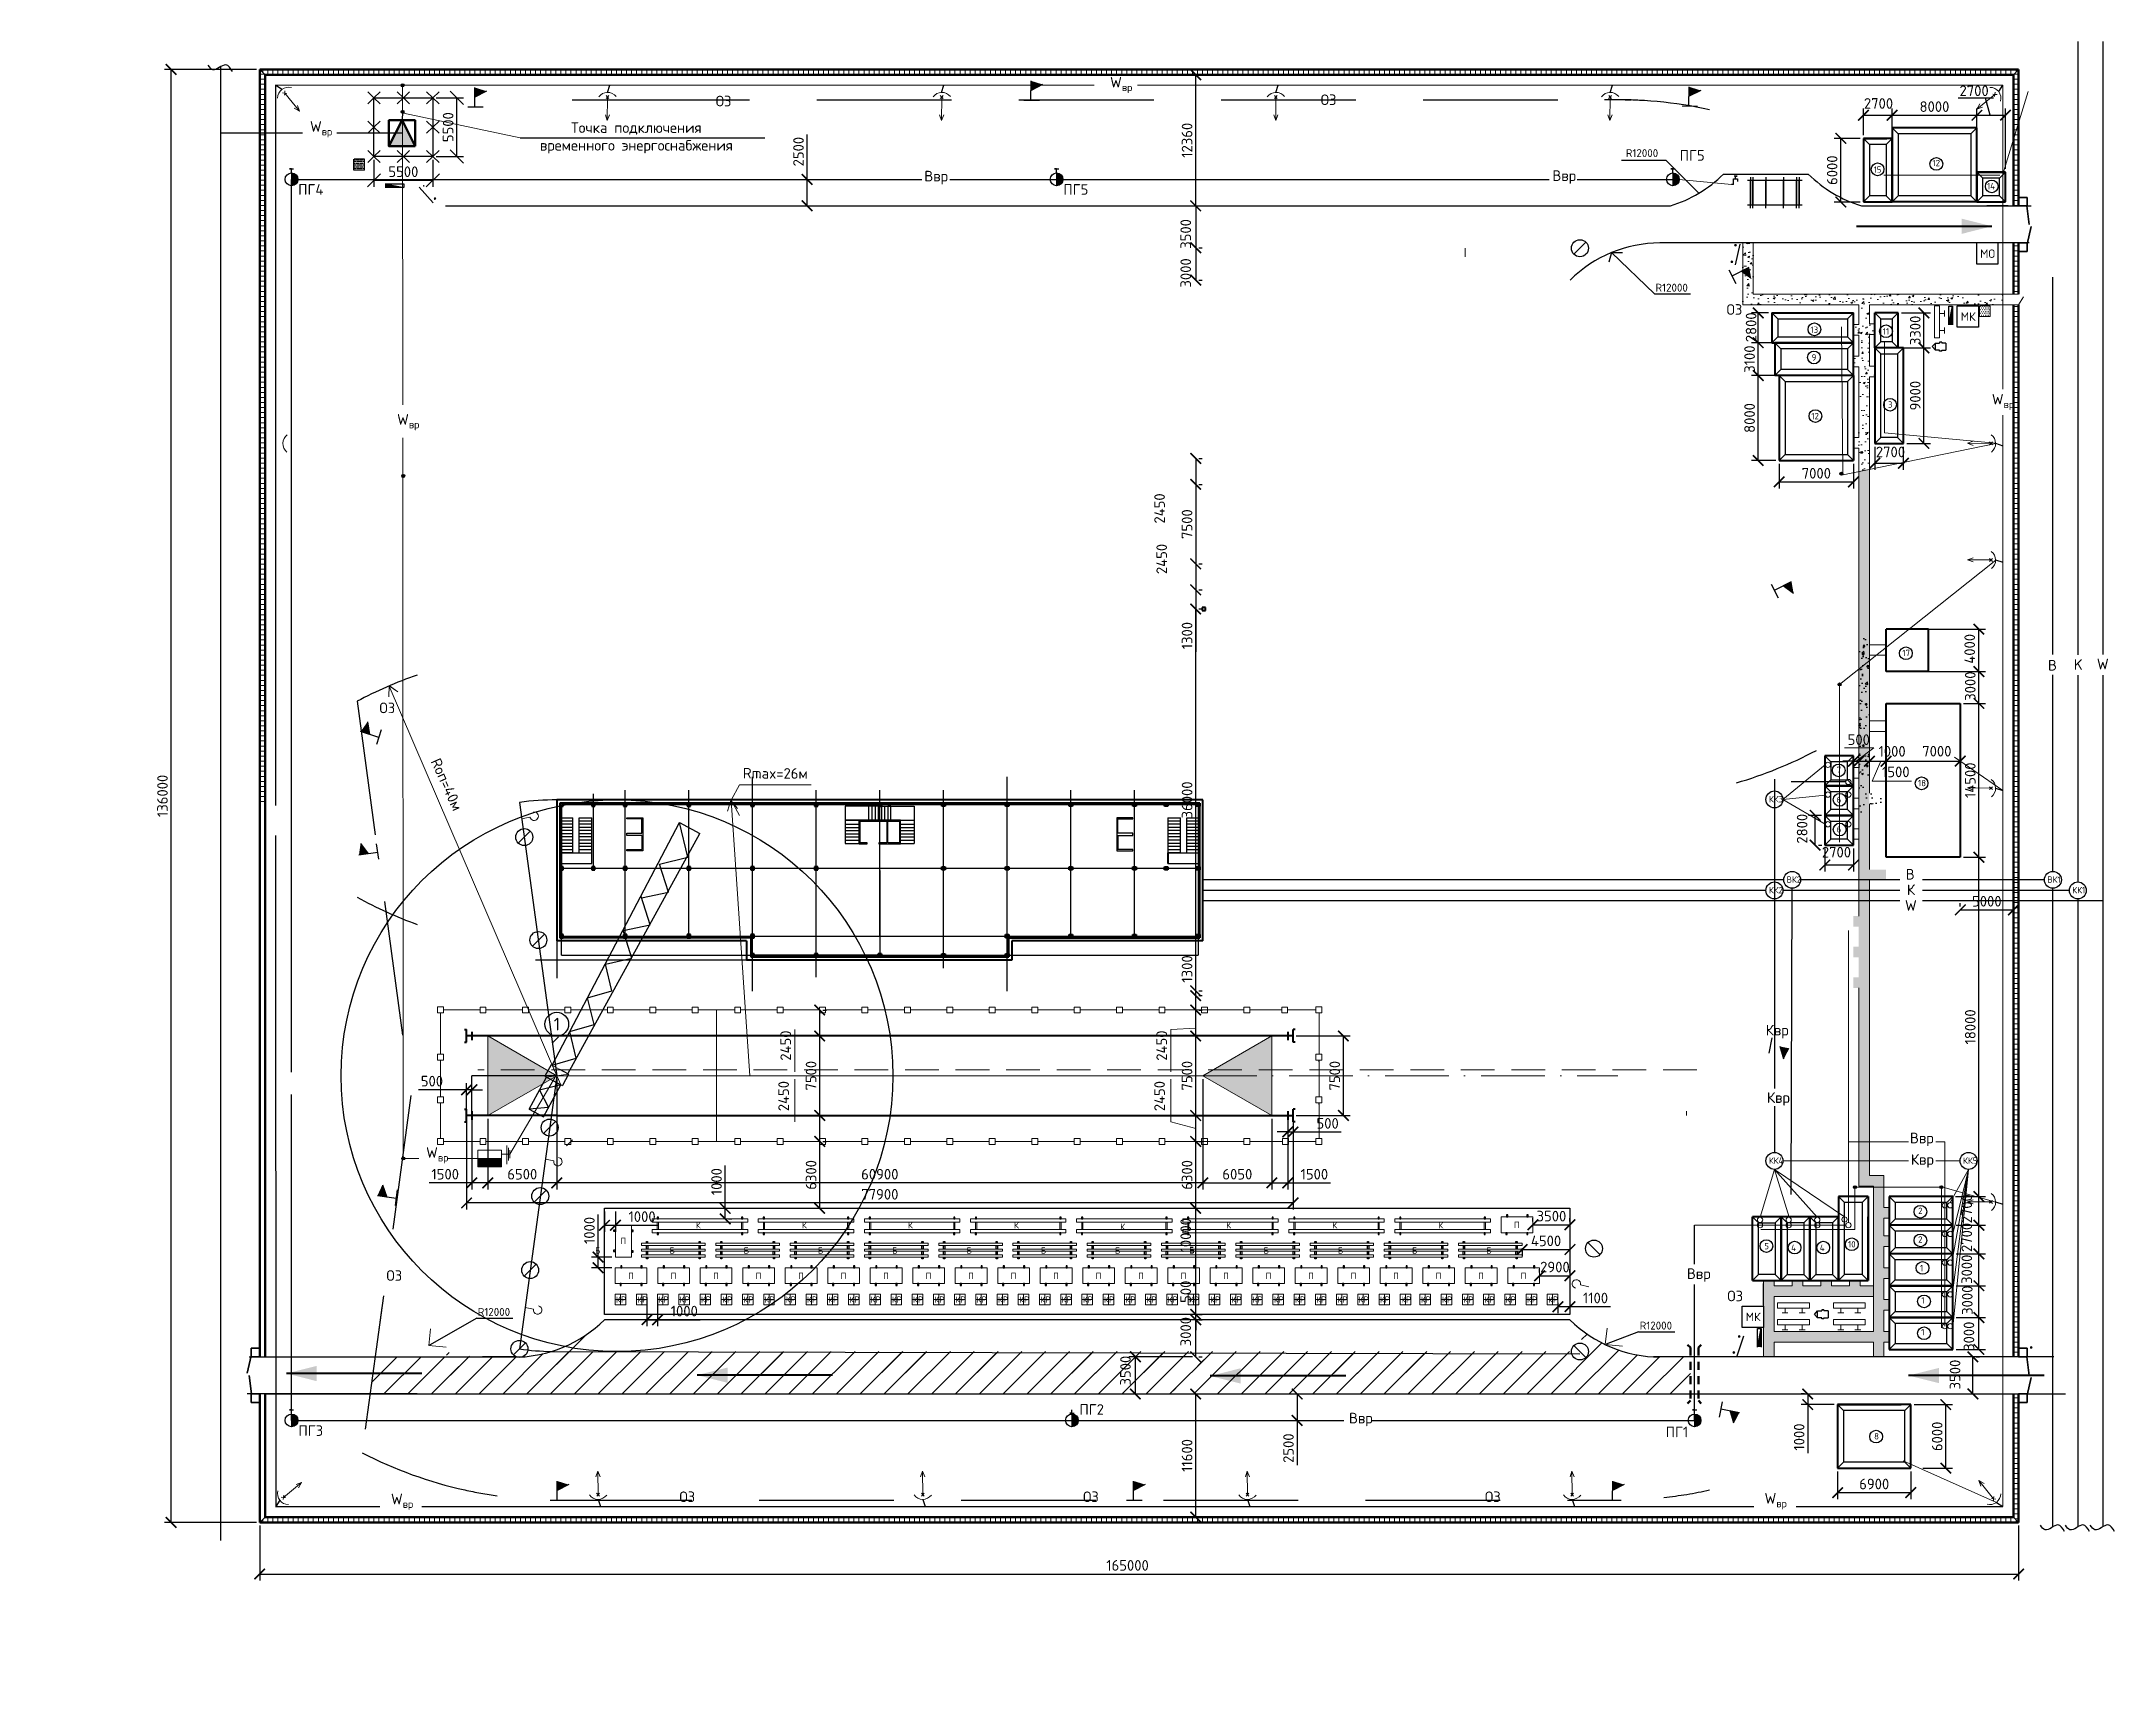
# Model space of a CAD drawing. Header units: millimetres. Extents: x -782 to 10910, y 3841 to 9763.
# Drawn here: x 1612.1 to 2002.9, y 7090.7 to 7401.6 of the extents above; entities that cross this region are included whole.
import ezdxf

# ---------------------------------------------------------------- set-up
doc = ezdxf.new("R2010")
doc.units = ezdxf.units.MM
for name, pattern in [('ACAD_ISO10W100', [18, 12, -3, 0, -3]), ('DASHEDX2', [38.1, 25.4, -12.7]), ('JIS_02_0.7', [1.35, 0.75, -0.6]), ('штриховая2', [9.525, 6.35, -3.175])]:
    doc.linetypes.add(name, pattern=pattern)
for name, color, linetype, lineweight in [('!ОНенес!', 6, 'Continuous', 40), ('0.2 сетевой', 7, 'Continuous', 20), ('1основная_05мм', 151, 'Continuous', 50), ('anker', 187, 'Continuous', 60), ('желтый', 2, 'Continuous', 30), ('красный', 1, 'Continuous', 30), ('Оbводка', 1, 'Continuous', 90), ('Тонкая 0.3', 140, 'Continuous', 25), ('Фасад толст', 7, 'Continuous', 20)]:
    doc.layers.add(name, color=color, linetype=linetype, lineweight=lineweight)
for name, color, linetype in [('1', 7, 'Continuous'), ('Системный слой', 7, 'Continuous'), ('тонкая', 7, 'Continuous')]:
    doc.layers.add(name, color=color, linetype=linetype)
doc.styles.add('2.5', font='isocpeur.ttf', dxfattribs={"height": 2})
doc.styles.add('Isocpeur', font='isocpeur.ttf')
doc.styles.get("Standard").update_dxf_attribs({"font": 'isocpeur.ttf'})
doc.dimstyles.new('Копия ISO-25 M1-200', dxfattribs={"dimtxt": 2, "dimasz": 2.5, "dimexe": 1.25, "dimexo": 0.625, "dimtad": 1, "dimlfac": 400, "dimtxsty": 'Standard', "dimblk": 'OBLIQUE', "dimcen": 2.5, "dimadec": 0, "dimazin": 0, "dimtfac": 1, "dimtmove": 0, "dimatfit": 3, "dimldrblk": 'NONE', "dimfxl": 1, "dimarcsym": 0})
doc.dimstyles.new('М500 стройгенп', dxfattribs={"dimtxt": 2, "dimasz": 2, "dimexe": 1.25, "dimexo": 0.625, "dimtad": 1, "dimlfac": 500, "dimtxsty": '2.5', "dimblk": 'ARCHTICK', "dimcen": 2.5, "dimadec": 0, "dimazin": 0, "dimtfac": 1, "dimtmove": 0, "dimatfit": 3, "dimfxl": 1, "dimarcsym": 0})
pattern_1 = [(45, (2298.1452, 2689.7768), (-2.245064, 2.245064), [])]
pattern_2 = [(50, (-526.4958, 4063.574), (3.6436934, -0.3187817), [0.381, -4.191]), (355, (-526.496, 4063.574), (-0.7048684, 3.821137), [0.3048, -3.3528117]), (100.45144, (-526.1922, 4063.5475), (2.938825, 3.502355), [0.3238002, -3.561805]), (46.1842, (-526.496, 4064.59), (5.421581, -0.8408466), [0.5715, -6.2865]), (96.63556, (-526.044, 4064.52), (4.748083, 4.9485225), [0.4857005, -5.342712]), (351.18415, (-526.496, 4064.59), (4.748083, 4.9485225), [0.457199, -5.029195]), (21, (-525.9878, 4064.336), (3.0322878, -2.045304), [0.381, -4.191]), (326, (-525.988, 4064.336), (1.2360406, 3.6837593), [0.3048, -3.3528]), (71.451445, (-525.735, 4064.1656), (4.2683284, 1.6384554), [0.3238002, -3.5617988]), (37.5, (-526.4958, 4063.574), (0.06177207, 1.69110078), [0, -3.31216, 0, -3.4036, 0, -3.3655]), (7.5, (-526.4958, 4063.574), (1.33639325, 2.0036115), [0, -1.94056, 0, -3.23596, 0, -1.2827]), (327.5, (-527.6287, 4063.574), (2.7118119, -0.1145749), [0, -1.27, 0, -3.9624, 0, -5.2578]), (317.5, (-528.1367, 4063.574), (2.9625836, 0.5085298), [0, -1.651, 0, -2.63144, 0, -3.7338])]
pattern_3 = [(180, (-526.49585, 4063.574), (-2e-16, -0.9525), [])]

msp = doc.modelspace()

# ---------------------------------------------------------------- texts
at = {"color": 7, "linetype": 'DASHEDX2', "lineweight": 20, "insert": (1724.207254, 7383.397922), "char_height": 2, "width": 44.83939673, "attachment_point": 5, "style": 'Isocpeur'}
msp.add_mtext('\\pxqc;Точка подключения \\Pвременного энергоснабжения', dxfattribs=at)
at = {"lineweight": 40, "width": 15.99997333, "attachment_point": 5, "style": 'Isocpeur'}
for s, insert, char_height in [('ПГ5', (1923.238578, 7380.094332), 2), ('12', (1969.258031, 7378.659762), 1.199998), ('ПГ4', (1662.82511, 7373.672621), 2), ('ПГ5', (1807.051286, 7373.672621), 2), ('15', (1958.186736, 7377.413855), 1.199998), ('14', (1979.576399, 7374.298373), 1.199998), ('МО', (1978.93161, 7361.566589), 1.5999973), ('13', (1946.263659, 7347.22927), 1.199998), ('МК', (1975.259671, 7349.699201), 1.5999973), ('9', (1946.202359, 7341.997659), 1.199998), ('3', (1960.578679, 7333.125681), 1.199998), ('12', (1946.424997, 7330.945004), 1.199998), ('17', (1963.595818, 7286.282597), 1.199998), ('В', (1991.152227, 7283.969493), 2), ('K', (1996.029445, 7284.108084), 2), ('W', (2000.652299, 7284.200373), 2), ('7', (1950.907172, 7264.250517), 1.199998), ('18', (1966.571474, 7261.758488), 1.199998), ('6', (1950.907172, 7258.650526), 1.199998), ('6', (1950.907172, 7253.050536), 1.199998), ('В', (1964.334785, 7244.56175), 2), ('К', (1964.481496, 7241.648418), 2), ('W', (1964.470656, 7238.691162), 2), ('2', (1966.257077, 7181.100577), 1.199998), ('10', (1953.340588, 7174.800679), 1.199998), ('2', (1966.257077, 7175.700586), 1.199998), ('5', (1937.274033, 7174.444079), 1.199998), ('4', (1942.35312, 7174.140366), 1.199998), ('4', (1947.753111, 7174.140366), 1.199998), ('1', (1966.498261, 7170.312039), 1.199998), ('1', (1966.729192, 7164.22793), 1.199998), ('МК', (1934.733194, 7161.105513), 1.5999973), ('1', (1966.729192, 7158.22794), 1.199998), ('ПГ2', (1810.038279, 7143.656278), 2), ('ПГ3', (1662.82511, 7139.672621), 2), ('ПГ1', (1920.370152, 7139.424767), 2), ('8', (1957.999021, 7138.596527), 1.199998)]:
    msp.add_mtext(s, dxfattribs=dict(at, insert=insert, char_height=char_height))
at = {"insert": (1959.773844, 7346.915295), "char_height": 1.199998, "width": 15.99997333, "attachment_point": 5, "style": 'Isocpeur'}
msp.add_mtext('11', dxfattribs=at)
at = {"layer": '1', "width": 335.51997649, "style": 'Isocpeur'}
for s, insert, char_height, attachment_point in [('\\A1;W{\\H0.7x;\\S^ вр;}', (1813.502403, 7394.896893), 2, 1), ('ОЗ', (1739.16605, 7391.346092), 2, 1), ('ОЗ', (1853.218854, 7391.589256), 2, 1), ('\\A1;W{\\H0.7x;\\S^ вр;}', (1662.670554, 7386.559701), 2, 1), ('\\A1;R12000', (1916.835329, 7381.277567), 1.4999975, 3), ('\\A1;Ввр', (1778.485623, 7377.187707), 2, 1), ('\\A1;Ввр', (1896.888091, 7377.27601), 2, 1), ('\\A1;R12000', (1922.430486, 7355.906422), 1.4999975, 3), ('ОЗ', (1929.728434, 7352.04369), 2, 1), ('\\A1;W{\\H0.7x;\\S^ вр;}', (1979.727394, 7335.141983), 2, 1), ('\\A1;W{\\H0.7x;\\S^ вр;}', (1679.094264, 7331.328879), 2, 1), ('ОЗ', (1675.767565, 7276.930098), 2, 1), ('1', (1708.61875, 7217.510362), 2.399996, 1), ('\\A1;Квр', (1937.099311, 7216.168457), 2, 1), ('\\A1;Квр', (1937.326801, 7203.457767), 2, 1), ('\\A1;Ввр', (1964.297822, 7195.841407), 2, 1), ('\\A1;W{\\H0.7x;\\S^ вр;}', (1684.563545, 7193.11199), 2, 1), ('\\A1;W{\\H0.7x;\\S^ вр;}', (1684.563545, 7193.11199), 2, 1), ('\\A1;Квр', (1964.464603, 7191.785731), 2, 1), ('П', (1721.213667, 7176.039967), 1.199998, 1), ('К', (1735.412691, 7178.984232), 1.199998, 1), ('К', (1755.412691, 7178.984232), 1.199998, 1), ('К', (1775.412691, 7178.984232), 1.199998, 1), ('К', (1795.412691, 7178.984232), 1.199998, 1), ('К', (1815.412691, 7178.684232), 1.199998, 1), ('К', (1835.412691, 7178.984232), 1.199998, 1), ('К', (1855.412691, 7178.984232), 1.199998, 1), ('К', (1875.412691, 7178.984232), 1.199998, 1), ('П', (1889.660546, 7179.061162), 1.199998, 1), ('Б', (1716.441615, 7173.019847), 1.199998, 7), ('Б', (1730.441615, 7173.019847), 1.199998, 7), ('Б', (1744.441615, 7173.019847), 1.199998, 7), ('Б', (1758.441615, 7173.019847), 1.199998, 7), ('Б', (1772.441615, 7173.019847), 1.199998, 7), ('Б', (1786.441615, 7173.019847), 1.199998, 7), ('Б', (1800.441615, 7173.019847), 1.199998, 7), ('Б', (1814.441615, 7173.019847), 1.199998, 7), ('Б', (1828.441615, 7174.348617), 1.199998, 1), ('Б', (1828.441615, 7173.019847), 1.199998, 7), ('Б', (1842.441615, 7173.019847), 1.199998, 7), ('Б', (1856.441615, 7173.019847), 1.199998, 7), ('Б', (1870.441615, 7173.019847), 1.199998, 7), ('Б', (1884.441615, 7173.019847), 1.199998, 7), ('П', (1722.660546, 7169.461162), 1.199998, 1), ('П', (1730.672706, 7169.461162), 1.199998, 1), ('П', (1738.684867, 7169.461162), 1.199998, 1), ('П', (1746.697028, 7169.461162), 1.199998, 1), ('П', (1754.709188, 7169.461162), 1.199998, 1), ('П', (1762.721349, 7169.461162), 1.199998, 1), ('П', (1770.733509, 7169.461162), 1.199998, 1), ('П', (1778.74567, 7169.461162), 1.199998, 1), ('П', (1786.757831, 7169.461162), 1.199998, 1), ('П', (1794.769991, 7169.461162), 1.199998, 1), ('П', (1802.782152, 7169.461162), 1.199998, 1), ('П', (1810.794312, 7169.461162), 1.199998, 1), ('П', (1818.806473, 7169.461162), 1.199998, 1), ('П', (1826.818634, 7169.461162), 1.199998, 1), ('П', (1834.830794, 7169.461162), 1.199998, 1), ('П', (1842.842955, 7169.461162), 1.199998, 1), ('П', (1850.855115, 7169.461162), 1.199998, 1), ('П', (1858.867276, 7169.461162), 1.199998, 1), ('П', (1866.879437, 7169.461162), 1.199998, 1), ('П', (1874.891597, 7169.461162), 1.199998, 1), ('П', (1882.903758, 7169.461162), 1.199998, 1), ('П', (1890.915918, 7169.461162), 1.199998, 1), ('\\A1;Ввр', (1922.250208, 7170.265008), 2, 1), ('КР', (1720.369451, 7164.961914), 1.199998, 1), ('КР', (1724.369447, 7164.961914), 1.199998, 1), ('КР', (1728.369444, 7164.961914), 1.199998, 1), ('КР', (1732.369441, 7164.961914), 1.199998, 1), ('КР', (1736.369437, 7164.961914), 1.199998, 1), ('КР', (1740.369434, 7164.961914), 1.199998, 1), ('КР', (1744.369431, 7164.961914), 1.199998, 1), ('КР', (1748.369427, 7164.961914), 1.199998, 1), ('КР', (1752.369424, 7164.961914), 1.199998, 1), ('КР', (1756.369421, 7164.961914), 1.199998, 1), ('КР', (1760.369417, 7164.961914), 1.199998, 1), ('КР', (1764.369414, 7164.961914), 1.199998, 1), ('КР', (1768.369411, 7164.961914), 1.199998, 1), ('КР', (1772.369407, 7164.961914), 1.199998, 1), ('КР', (1776.369404, 7164.961914), 1.199998, 1), ('КР', (1780.369401, 7164.961914), 1.199998, 1), ('КР', (1784.369397, 7164.961914), 1.199998, 1), ('КР', (1788.369394, 7164.961914), 1.199998, 1), ('КР', (1792.369391, 7164.961914), 1.199998, 1), ('КР', (1796.369387, 7164.961914), 1.199998, 1), ('КР', (1800.369384, 7164.961914), 1.199998, 1), ('КР', (1804.369381, 7164.961914), 1.199998, 1), ('КР', (1808.369377, 7164.961914), 1.199998, 1), ('КР', (1812.369374, 7164.961914), 1.199998, 1), ('КР', (1816.369371, 7164.961914), 1.199998, 1), ('КР', (1820.369367, 7164.961914), 1.199998, 1), ('КР', (1824.369364, 7164.961914), 1.199998, 1), ('КР', (1828.369361, 7164.961914), 1.199998, 1), ('КР', (1832.369357, 7164.961914), 1.199998, 1), ('КР', (1836.369354, 7164.961914), 1.199998, 1), ('КР', (1840.369351, 7164.961914), 1.199998, 1), ('КР', (1844.369347, 7164.961914), 1.199998, 1), ('КР', (1848.369344, 7164.961914), 1.199998, 1), ('КР', (1852.369341, 7164.961914), 1.199998, 1), ('КР', (1856.369337, 7164.961914), 1.199998, 1), ('КР', (1860.369334, 7164.961914), 1.199998, 1), ('КР', (1864.369331, 7164.961914), 1.199998, 1), ('КР', (1868.369327, 7164.961914), 1.199998, 1), ('КР', (1872.087304, 7164.961914), 1.199998, 1), ('КР', (1876.087301, 7164.961914), 1.199998, 1), ('КР', (1880.087297, 7164.961914), 1.199998, 1), ('КР', (1884.087294, 7164.961914), 1.199998, 1), ('КР', (1888.087291, 7164.961914), 1.199998, 1), ('КР', (1892.087287, 7164.961914), 1.199998, 1), ('КР', (1896.087284, 7164.961914), 1.199998, 1), ('ОЗ', (1929.869469, 7166.052583), 2, 1), ('\\A1;R12000', (1700.407736, 7162.794311), 1.4999975, 3), ('\\A1;R12000', (1700.407736, 7162.794311), 1.4999975, 3), ('\\A1;R12000', (1919.450158, 7160.219691), 1.4999975, 3), ('\\A1;Ввр', (1858.543273, 7143.031098), 2, 1), ('\\A1;W{\\H0.7x;\\S^ вр;}', (1677.940991, 7127.776459), 2, 1), ('ОЗ', (1732.318085, 7128.195781), 2, 1), ('ОЗ', (1808.419488, 7128.195781), 2, 1), ('ОЗ', (1884.180976, 7128.195781), 2, 1), ('\\A1;W{\\H0.7x;\\S^ вр;}', (1936.879642, 7127.897892), 2, 1)]:
    msp.add_mtext(s, dxfattribs=dict(at, insert=insert, char_height=char_height, attachment_point=attachment_point))
at = {"layer": '1', "char_height": 2, "width": 335.51997649, "attachment_point": 1, "style": 'Isocpeur'}
for s, insert, rotation in [('Rоп=40м', (1687.21647, 7266.671528), 294.20267274), ('Rmax=26м', (1744.291076, 7264.619434), 359.70756521)]:
    msp.add_mtext(s, dxfattribs=dict(at, insert=insert, rotation=rotation))
at = {"layer": '1', "color": 3, "char_height": 1.199998, "width": 335.51997649, "attachment_point": 1, "style": 'Isocpeur'}
for s, insert in [('КК3', (1937.697869, 7259.322185)), ('КК4', (1937.697869, 7191.173469)), ('КК5', (1974.302916, 7191.173469))]:
    msp.add_mtext(s, dxfattribs=dict(at, insert=insert))
at = {"layer": '1', "color": 3, "lineweight": 30, "char_height": 1.199998, "width": 335.51997649, "attachment_point": 1, "style": 'Isocpeur'}
for s, insert in [('КК2', (1937.697869, 7242.173784)), ('КК1', (1994.891115, 7242.173784))]:
    msp.add_mtext(s, dxfattribs=dict(at, insert=insert))
at = {"layer": '1', "color": 5, "lineweight": 30, "char_height": 1.199998, "width": 335.51997649, "attachment_point": 1, "style": 'Isocpeur'}
for s, insert in [('ВК2', (1941.040721, 7244.164554)), ('ВК1', (1990.187993, 7244.164554))]:
    msp.add_mtext(s, dxfattribs=dict(at, insert=insert))
at = {"layer": '1', "lineweight": 30, "insert": (1677.082742, 7169.908492), "char_height": 2, "width": 335.51997649, "attachment_point": 1, "style": 'Isocpeur'}
msp.add_mtext('ОЗ', dxfattribs=at)

# ---------------------------------------------------------------- blocks, each defined once
blk = doc.blocks.new('_ArchTick')
at = {"color": 0, "linetype": 'ByBlock', "const_width": 0.15}
blk.add_lwpolyline([(-0.5, -0.5), (0.5, 0.5)], dxfattribs=at)
blk = doc.blocks.new('*D653')
at = {"color": 0, "lineweight": -2, "transparency": 16777216}
for p, q in [((1758.77, 7181.58), (1758.77, 7194.18)), ((1759.39, 7194.18), (1760.02, 7194.18)), ((1759.39, 7181.58), (1760.02, 7181.58))]:
    blk.add_line(p, q, dxfattribs=at)
at = {"layer": 'Defpoints', "color": 0, "lineweight": -3, "transparency": 16777216}
for p in [(1758.77, 7194.18), (1758.77, 7194.18), (1758.77, 7181.58)]:
    blk.add_point(p, dxfattribs=at)
at = {"color": 0, "lineweight": -2, "transparency": 16777216, "xscale": 2, "yscale": 2, "zscale": 2}
for p, rotation in [((1758.77, 7194.18), 90), ((1758.77, 7181.58), 270)]:
    blk.add_blockref('_ArchTick', p, dxfattribs=dict(at, rotation=rotation))
at = {"color": 0, "lineweight": 20, "transparency": 16777216, "insert": (1757.14, 7187.88), "char_height": 2, "attachment_point": 5, "rotation": 90, "style": '2.5'}
blk.add_mtext('6300', dxfattribs=at)
blk = doc.blocks.new('*D654')
at = {"color": 0, "lineweight": -2, "transparency": 16777216}
for p, q in [((1758.77, 7194.18), (1758.77, 7199.08)), ((1759.39, 7199.08), (1760.02, 7199.08)), ((1759.39, 7194.18), (1760.02, 7194.18))]:
    blk.add_line(p, q, dxfattribs=at)
at = {"layer": 'Defpoints', "color": 0, "lineweight": -3, "transparency": 16777216}
for p in [(1758.77, 7199.08), (1758.77, 7199.08), (1758.77, 7194.18)]:
    blk.add_point(p, dxfattribs=at)
at = {"color": 0, "lineweight": -2, "transparency": 16777216, "xscale": 2, "yscale": 2, "zscale": 2}
for p, rotation in [((1758.77, 7199.08), 90), ((1758.77, 7194.18), 270)]:
    blk.add_blockref('_ArchTick', p, dxfattribs=dict(at, rotation=rotation))
at = {"color": 0, "lineweight": 20, "transparency": 16777216, "insert": (1751.97, 7202.74), "char_height": 2, "attachment_point": 5, "rotation": 90, "style": '2.5'}
blk.add_mtext('2450', dxfattribs=at)
blk = doc.blocks.new('*D655')
at = {"color": 0, "lineweight": -2, "transparency": 16777216}
for p, q in [((1758.77, 7199.08), (1758.77, 7214.08)), ((1759.39, 7214.08), (1760.02, 7214.08)), ((1759.39, 7199.08), (1760.02, 7199.08))]:
    blk.add_line(p, q, dxfattribs=at)
at = {"layer": 'Defpoints', "color": 0, "lineweight": -3, "transparency": 16777216}
for p in [(1758.77, 7214.08), (1758.77, 7214.08), (1758.77, 7199.08)]:
    blk.add_point(p, dxfattribs=at)
at = {"color": 0, "lineweight": -2, "transparency": 16777216, "xscale": 2, "yscale": 2, "zscale": 2}
for p, rotation in [((1758.77, 7214.08), 90), ((1758.77, 7199.08), 270)]:
    blk.add_blockref('_ArchTick', p, dxfattribs=dict(at, rotation=rotation))
at = {"color": 0, "lineweight": 20, "transparency": 16777216, "insert": (1757.14, 7206.58), "char_height": 2, "attachment_point": 5, "rotation": 90, "style": '2.5'}
blk.add_mtext('7500', dxfattribs=at)
blk = doc.blocks.new('*D656')
at = {"color": 0, "lineweight": -2, "transparency": 16777216}
for p, q in [((1758.77, 7214.08), (1758.77, 7218.97)), ((1759.39, 7218.97), (1760.02, 7218.97)), ((1759.39, 7214.08), (1760.02, 7214.08))]:
    blk.add_line(p, q, dxfattribs=at)
at = {"layer": 'Defpoints', "color": 0, "lineweight": -3, "transparency": 16777216}
for p in [(1758.77, 7218.97), (1758.77, 7218.97), (1758.77, 7214.08)]:
    blk.add_point(p, dxfattribs=at)
at = {"color": 0, "lineweight": -2, "transparency": 16777216, "xscale": 2, "yscale": 2, "zscale": 2}
for p, rotation in [((1758.77, 7218.97), 90), ((1758.77, 7214.08), 270)]:
    blk.add_blockref('_ArchTick', p, dxfattribs=dict(at, rotation=rotation))
at = {"color": 0, "lineweight": 20, "transparency": 16777216, "insert": (1752.36, 7212.26), "char_height": 2, "attachment_point": 5, "rotation": 90, "style": '2.5'}
blk.add_mtext('2450', dxfattribs=at)
blk = doc.blocks.new('*D682')
at = {"color": 0, "lineweight": -2, "transparency": 16777216}
for p, q in [((1831, 7205.96), (1831, 7185.13)), ((1844, 7198.46), (1844, 7185.13)), ((1831, 7186.38), (1844, 7186.38))]:
    blk.add_line(p, q, dxfattribs=at)
at = {"layer": 'Defpoints', "color": 0, "lineweight": -3, "transparency": 16777216}
for p in [(1831, 7206.58), (1844, 7199.08), (1844, 7186.38)]:
    blk.add_point(p, dxfattribs=at)
at = {"color": 0, "lineweight": -2, "transparency": 16777216, "xscale": 2, "yscale": 2, "zscale": 2, "rotation": 180}
blk.add_blockref('_ArchTick', (1831, 7186.38), dxfattribs=at)
at = {"color": 0, "lineweight": -2, "transparency": 16777216, "xscale": 2, "yscale": 2, "zscale": 2}
blk.add_blockref('_ArchTick', (1844, 7186.38), dxfattribs=at)
at = {"color": 0, "lineweight": 20, "transparency": 16777216, "insert": (1837.5, 7188.01), "char_height": 2, "attachment_point": 5, "style": '2.5'}
blk.add_mtext('6050', dxfattribs=at)
blk = doc.blocks.new('*D683')
at = {"color": 0, "lineweight": -2, "transparency": 16777216}
for p, q in [((1844, 7195.83), (1844, 7185.13)), ((1847, 7198.46), (1847, 7185.13)), ((1844, 7186.38), (1847, 7186.38)), ((1847, 7186.38), (1855.05, 7186.38))]:
    blk.add_line(p, q, dxfattribs=at)
at = {"layer": 'Defpoints', "color": 0, "lineweight": -3, "transparency": 16777216}
for p in [(1847, 7199.08), (1844, 7196.45), (1847, 7186.38)]:
    blk.add_point(p, dxfattribs=at)
at = {"color": 0, "lineweight": -2, "transparency": 16777216, "xscale": 2, "yscale": 2, "zscale": 2, "rotation": 180}
blk.add_blockref('_ArchTick', (1844, 7186.38), dxfattribs=at)
at = {"color": 0, "lineweight": -2, "transparency": 16777216, "xscale": 2, "yscale": 2, "zscale": 2}
blk.add_blockref('_ArchTick', (1847, 7186.38), dxfattribs=at)
at = {"color": 0, "lineweight": 20, "transparency": 16777216, "insert": (1852.02, 7188.01), "char_height": 2, "attachment_point": 5, "style": '2.5'}
blk.add_mtext('1500', dxfattribs=at)
blk = doc.blocks.new('*D684')
at = {"color": 0, "lineweight": -2, "transparency": 16777216}
for p, q in [((1847, 7195.97), (1845, 7195.97)), ((1847, 7198.46), (1847, 7194.72)), ((1847, 7195.97), (1848, 7195.97)), ((1848, 7198.46), (1848, 7194.72)), ((1848, 7195.97), (1857.05, 7195.97))]:
    blk.add_line(p, q, dxfattribs=at)
at = {"layer": 'Defpoints', "color": 0, "lineweight": -3, "transparency": 16777216}
for p in [(1847, 7199.08), (1848, 7199.08), (1848, 7195.97)]:
    blk.add_point(p, dxfattribs=at)
at = {"color": 0, "lineweight": -2, "transparency": 16777216, "xscale": 2, "yscale": 2, "zscale": 2}
blk.add_blockref('_ArchTick', (1847, 7195.97), dxfattribs=at)
at = {"color": 0, "lineweight": -2, "transparency": 16777216, "xscale": 2, "yscale": 2, "zscale": 2, "rotation": 180}
blk.add_blockref('_ArchTick', (1848, 7195.97), dxfattribs=at)
at = {"color": 0, "lineweight": 20, "transparency": 16777216, "insert": (1854.52, 7197.6), "char_height": 2, "attachment_point": 5, "style": '2.5'}
blk.add_mtext('500', dxfattribs=at)
blk = doc.blocks.new('*D657')
at = {"color": 0, "lineweight": -2, "transparency": 16777216}
for p, q in [((1740.95, 7181.58), (1740.95, 7189.63)), ((1740.95, 7179.58), (1740.95, 7181.58)), ((1741.57, 7181.58), (1742.2, 7181.58)), ((1741.57, 7179.58), (1742.2, 7179.58))]:
    blk.add_line(p, q, dxfattribs=at)
at = {"layer": 'Defpoints', "color": 0, "lineweight": -3, "transparency": 16777216}
for p in [(1740.95, 7181.58), (1740.95, 7181.58), (1740.95, 7179.58)]:
    blk.add_point(p, dxfattribs=at)
at = {"color": 0, "lineweight": -2, "transparency": 16777216, "xscale": 2, "yscale": 2, "zscale": 2}
for p, rotation in [((1740.95, 7181.58), 90), ((1740.95, 7179.58), 270)]:
    blk.add_blockref('_ArchTick', p, dxfattribs=dict(at, rotation=rotation))
at = {"color": 0, "lineweight": 20, "transparency": 16777216, "insert": (1739.32, 7186.61), "char_height": 2, "attachment_point": 5, "rotation": 90, "style": '2.5'}
blk.add_mtext('1000', dxfattribs=at)
blk = doc.blocks.new('*D685')
at = {"color": 0, "lineweight": -2, "transparency": 16777216}
for p, q in [((1709.2, 7205.96), (1709.2, 7185.13)), ((1696.2, 7198.46), (1696.2, 7185.13)), ((1709.2, 7186.38), (1696.2, 7186.38))]:
    blk.add_line(p, q, dxfattribs=at)
at = {"layer": 'Defpoints', "color": 0, "lineweight": -3, "transparency": 16777216}
for p in [(1709.2, 7206.58), (1696.2, 7199.08), (1696.2, 7186.38)]:
    blk.add_point(p, dxfattribs=at)
at = {"color": 0, "lineweight": -2, "transparency": 16777216, "xscale": 2, "yscale": 2, "zscale": 2, "rotation": 180}
blk.add_blockref('_ArchTick', (1696.2, 7186.38), dxfattribs=at)
at = {"color": 0, "lineweight": -2, "transparency": 16777216, "xscale": 2, "yscale": 2, "zscale": 2}
blk.add_blockref('_ArchTick', (1709.2, 7186.38), dxfattribs=at)
at = {"color": 0, "lineweight": 25, "transparency": 16777216, "insert": (1702.7, 7188.01), "char_height": 2, "attachment_point": 5, "style": '2.5'}
blk.add_mtext('6500', dxfattribs=at)
blk = doc.blocks.new('*D686')
at = {"color": 0, "lineweight": -2, "transparency": 16777216}
for p, q in [((1693.2, 7198.46), (1693.2, 7185.13)), ((1696.2, 7198.46), (1696.2, 7185.13)), ((1693.2, 7186.38), (1685.15, 7186.38)), ((1696.2, 7186.38), (1693.2, 7186.38))]:
    blk.add_line(p, q, dxfattribs=at)
at = {"layer": 'Defpoints', "color": 0, "lineweight": -3, "transparency": 16777216}
for p in [(1693.2, 7199.08), (1696.2, 7199.08), (1693.2, 7186.38)]:
    blk.add_point(p, dxfattribs=at)
at = {"color": 0, "lineweight": -2, "transparency": 16777216, "xscale": 2, "yscale": 2, "zscale": 2, "rotation": 180}
blk.add_blockref('_ArchTick', (1693.2, 7186.38), dxfattribs=at)
at = {"color": 0, "lineweight": -2, "transparency": 16777216, "xscale": 2, "yscale": 2, "zscale": 2}
blk.add_blockref('_ArchTick', (1696.2, 7186.38), dxfattribs=at)
at = {"color": 0, "lineweight": 25, "transparency": 16777216, "insert": (1688.17, 7188.01), "char_height": 2, "attachment_point": 5, "style": '2.5'}
blk.add_mtext('1500', dxfattribs=at)
blk = doc.blocks.new('*D687')
at = {"color": 0, "lineweight": -2, "transparency": 16777216}
for p, q in [((1692.2, 7203.93), (1683.15, 7203.93)), ((1692.2, 7199.71), (1692.2, 7205.18)), ((1693.2, 7203.93), (1692.2, 7203.93)), ((1693.2, 7199.71), (1693.2, 7205.18)), ((1693.2, 7203.93), (1695.2, 7203.93))]:
    blk.add_line(p, q, dxfattribs=at)
at = {"layer": 'Defpoints', "color": 0, "lineweight": -3, "transparency": 16777216}
for p in [(1692.2, 7203.93), (1692.2, 7199.08), (1693.2, 7199.08)]:
    blk.add_point(p, dxfattribs=at)
at = {"color": 0, "lineweight": -2, "transparency": 16777216, "xscale": 2, "yscale": 2, "zscale": 2}
blk.add_blockref('_ArchTick', (1692.2, 7203.93), dxfattribs=at)
at = {"color": 0, "lineweight": -2, "transparency": 16777216, "xscale": 2, "yscale": 2, "zscale": 2, "rotation": 180}
blk.add_blockref('_ArchTick', (1693.2, 7203.93), dxfattribs=at)
at = {"color": 0, "lineweight": 25, "transparency": 16777216, "insert": (1685.67, 7205.56), "char_height": 2, "attachment_point": 5, "style": '2.5'}
blk.add_mtext('500', dxfattribs=at)
blk = doc.blocks.new('*D658')
at = {"color": 0, "lineweight": -2, "transparency": 16777216}
for p, q in [((1692.2, 7198.46), (1692.2, 7181.35)), ((1848, 7198.46), (1848, 7181.35)), ((1848, 7182.6), (1692.2, 7182.6))]:
    blk.add_line(p, q, dxfattribs=at)
at = {"layer": 'Defpoints', "color": 0, "lineweight": -3, "transparency": 16777216}
for p in [(1692.2, 7199.08), (1848, 7199.08), (1692.2, 7182.6)]:
    blk.add_point(p, dxfattribs=at)
at = {"color": 0, "lineweight": -2, "transparency": 16777216, "xscale": 2, "yscale": 2, "zscale": 2, "rotation": 180}
blk.add_blockref('_ArchTick', (1692.2, 7182.6), dxfattribs=at)
at = {"color": 0, "lineweight": -2, "transparency": 16777216, "xscale": 2, "yscale": 2, "zscale": 2}
blk.add_blockref('_ArchTick', (1848, 7182.6), dxfattribs=at)
at = {"color": 0, "lineweight": 25, "transparency": 16777216, "insert": (1770.1, 7184.22), "char_height": 2, "attachment_point": 5, "style": '2.5'}
blk.add_mtext('77900', dxfattribs=at)
blk = doc.blocks.new('*D688')
at = {"color": 0, "lineweight": -2, "transparency": 16777216}
for p, q in [((1848.62, 7214.08), (1858.74, 7214.08)), ((1857.49, 7199.08), (1857.49, 7214.08)), ((1848.62, 7199.08), (1858.74, 7199.08))]:
    blk.add_line(p, q, dxfattribs=at)
at = {"layer": 'Defpoints', "color": 0, "lineweight": -3, "transparency": 16777216}
for p in [(1848, 7214.08), (1857.49, 7214.08), (1848, 7199.08)]:
    blk.add_point(p, dxfattribs=at)
at = {"color": 0, "lineweight": -2, "transparency": 16777216, "xscale": 2, "yscale": 2, "zscale": 2}
for p, rotation in [((1857.49, 7214.08), 90), ((1857.49, 7199.08), 270)]:
    blk.add_blockref('_ArchTick', p, dxfattribs=dict(at, rotation=rotation))
at = {"color": 0, "lineweight": 25, "transparency": 16777216, "insert": (1855.86, 7206.58), "char_height": 2, "attachment_point": 5, "rotation": 90, "style": '2.5'}
blk.add_mtext('7500', dxfattribs=at)
blk = doc.blocks.new('_OBLIQUE')
at = {"color": 0, "linetype": 'ByBlock'}
blk.add_line((-0.5, -0.5), (0.5, 0.5), dxfattribs=at)
blk = doc.blocks.new('*D680')
at = {"color": 0, "lineweight": -2, "transparency": 16777216}
for p, q in [((1674.74, 7379.25), (1674.74, 7374.15)), ((1685.83, 7379.25), (1685.83, 7374.15)), ((1674.74, 7375.4), (1685.83, 7375.4))]:
    blk.add_line(p, q, dxfattribs=at)
at = {"layer": 'Defpoints', "color": 0, "lineweight": -3, "transparency": 16777216}
for p in [(1674.74, 7379.88), (1685.83, 7379.88), (1685.83, 7375.4)]:
    blk.add_point(p, dxfattribs=at)
at = {"color": 0, "lineweight": -2, "transparency": 16777216, "xscale": 2.5, "yscale": 2.5, "zscale": 2.5, "rotation": 180}
blk.add_blockref('_OBLIQUE', (1674.74, 7375.4), dxfattribs=at)
at = {"color": 0, "lineweight": -2, "transparency": 16777216, "xscale": 2.5, "yscale": 2.5, "zscale": 2.5}
blk.add_blockref('_OBLIQUE', (1685.83, 7375.4), dxfattribs=at)
at = {"color": 0, "lineweight": 15, "transparency": 16777216, "insert": (1680.28, 7377.02), "char_height": 2, "attachment_point": 5}
blk.add_mtext('5500', dxfattribs=at)
blk = doc.blocks.new('_None')
blk = doc.blocks.new('*D681')
at = {"color": 0, "lineweight": -2, "transparency": 16777216}
for p, q in [((1686.45, 7390.97), (1691.59, 7390.97)), ((1690.34, 7379.88), (1690.34, 7390.97)), ((1686.45, 7379.88), (1691.59, 7379.88))]:
    blk.add_line(p, q, dxfattribs=at)
at = {"layer": 'Defpoints', "color": 0, "lineweight": -3, "transparency": 16777216}
for p in [(1685.83, 7390.97), (1690.34, 7390.97), (1685.83, 7379.88)]:
    blk.add_point(p, dxfattribs=at)
at = {"color": 0, "lineweight": -2, "transparency": 16777216, "xscale": 2.5, "yscale": 2.5, "zscale": 2.5}
for p, rotation in [((1690.34, 7390.97), 90), ((1690.34, 7379.88), 270)]:
    blk.add_blockref('_OBLIQUE', p, dxfattribs=dict(at, rotation=rotation))
at = {"color": 0, "lineweight": 15, "transparency": 16777216, "insert": (1688.72, 7385.42), "char_height": 2, "attachment_point": 5, "rotation": 90}
blk.add_mtext('5500', dxfattribs=at)
blk = doc.blocks.new('*D689')
at = {"color": 0, "lineweight": -2, "transparency": 16777216}
for p, q in [((1827.69, 7146.58), (1830.9, 7146.58)), ((1829.65, 7123.37), (1829.65, 7146.58)), ((1827.69, 7123.37), (1830.9, 7123.37))]:
    blk.add_line(p, q, dxfattribs=at)
at = {"layer": 'Defpoints', "color": 0, "lineweight": -3, "transparency": 16777216}
for p in [(1827.07, 7146.58), (1829.65, 7146.58), (1827.07, 7123.37)]:
    blk.add_point(p, dxfattribs=at)
at = {"color": 0, "lineweight": -2, "transparency": 16777216, "xscale": 2, "yscale": 2, "zscale": 2}
for p, rotation in [((1829.65, 7146.58), 90), ((1829.65, 7123.37), 270)]:
    blk.add_blockref('_ArchTick', p, dxfattribs=dict(at, rotation=rotation))
at = {"color": 0, "lineweight": 20, "transparency": 16777216, "insert": (1828.02, 7134.98), "char_height": 2, "attachment_point": 5, "rotation": 90, "style": '2.5'}
blk.add_mtext('11600', dxfattribs=at)
blk = doc.blocks.new('*D690')
at = {"color": 0, "lineweight": -2, "transparency": 16777216}
for p, q in [((1829.02, 7153.58), (1817.03, 7153.58)), ((1818.28, 7146.58), (1818.28, 7153.58)), ((1818.91, 7146.58), (1819.53, 7146.58))]:
    blk.add_line(p, q, dxfattribs=at)
at = {"layer": 'Defpoints', "color": 0, "lineweight": -3, "transparency": 16777216}
for p in [(1818.28, 7153.58), (1829.65, 7153.58), (1818.28, 7146.58)]:
    blk.add_point(p, dxfattribs=at)
at = {"color": 0, "lineweight": -2, "transparency": 16777216, "xscale": 2, "yscale": 2, "zscale": 2}
for p, rotation in [((1818.28, 7153.58), 90), ((1818.28, 7146.58), 270)]:
    blk.add_blockref('_ArchTick', p, dxfattribs=dict(at, rotation=rotation))
at = {"color": 0, "lineweight": 20, "transparency": 16777216, "insert": (1816.41, 7150.98), "char_height": 2, "attachment_point": 5, "rotation": 90, "style": '2.5'}
blk.add_mtext('3500', dxfattribs=at)
blk = doc.blocks.new('*D691')
at = {"color": 0, "lineweight": -2, "transparency": 16777216}
for p, q in [((1829.65, 7153.58), (1829.65, 7160.58)), ((1830.27, 7160.58), (1830.9, 7160.58)), ((1830.27, 7153.58), (1830.9, 7153.58))]:
    blk.add_line(p, q, dxfattribs=at)
at = {"layer": 'Defpoints', "color": 0, "lineweight": -3, "transparency": 16777216}
for p in [(1829.65, 7160.58), (1829.65, 7160.58), (1829.65, 7153.58)]:
    blk.add_point(p, dxfattribs=at)
at = {"color": 0, "lineweight": -2, "transparency": 16777216, "xscale": 2, "yscale": 2, "zscale": 2}
for p, rotation in [((1829.65, 7160.58), 90), ((1829.65, 7153.58), 270)]:
    blk.add_blockref('_ArchTick', p, dxfattribs=dict(at, rotation=rotation))
at = {"color": 0, "lineweight": 20, "transparency": 16777216, "insert": (1827.77, 7158.33), "char_height": 2, "attachment_point": 5, "rotation": 90, "style": '2.5'}
blk.add_mtext('3000', dxfattribs=at)
blk = doc.blocks.new('*D692')
at = {"color": 0, "lineweight": -2, "transparency": 16777216}
for p, q in [((1829.65, 7161.58), (1829.65, 7163.58)), ((1829.65, 7160.58), (1829.65, 7161.58)), ((1829.65, 7160.58), (1829.65, 7158.58)), ((1830.27, 7161.58), (1830.9, 7161.58)), ((1830.27, 7160.58), (1830.9, 7160.58))]:
    blk.add_line(p, q, dxfattribs=at)
at = {"layer": 'Defpoints', "color": 0, "lineweight": -3, "transparency": 16777216}
for p in [(1829.65, 7161.58), (1829.65, 7161.58), (1829.65, 7160.58)]:
    blk.add_point(p, dxfattribs=at)
at = {"color": 0, "lineweight": -2, "transparency": 16777216, "xscale": 2, "yscale": 2, "zscale": 2}
for p, rotation in [((1829.65, 7161.58), 270), ((1829.65, 7160.58), 90)]:
    blk.add_blockref('_ArchTick', p, dxfattribs=dict(at, rotation=rotation))
at = {"color": 0, "lineweight": 20, "transparency": 16777216, "insert": (1827.77, 7165.85), "char_height": 2, "attachment_point": 5, "rotation": 90, "style": '2.5'}
blk.add_mtext('500', dxfattribs=at)
blk = doc.blocks.new('*D693')
at = {"color": 0, "lineweight": -2, "transparency": 16777216}
for p, q in [((1829.65, 7161.58), (1829.65, 7181.58)), ((1830.27, 7181.58), (1830.9, 7181.58)), ((1830.27, 7161.58), (1830.9, 7161.58))]:
    blk.add_line(p, q, dxfattribs=at)
at = {"layer": 'Defpoints', "color": 0, "lineweight": -3, "transparency": 16777216}
for p in [(1829.65, 7181.58), (1829.65, 7181.58), (1829.65, 7161.58)]:
    blk.add_point(p, dxfattribs=at)
at = {"color": 0, "lineweight": -2, "transparency": 16777216, "xscale": 2, "yscale": 2, "zscale": 2}
for p, rotation in [((1829.65, 7181.58), 90), ((1829.65, 7161.58), 270)]:
    blk.add_blockref('_ArchTick', p, dxfattribs=dict(at, rotation=rotation))
at = {"color": 0, "lineweight": 20, "transparency": 16777216, "insert": (1827.77, 7176.5), "char_height": 2, "attachment_point": 5, "rotation": 90, "style": '2.5'}
blk.add_mtext('10000', dxfattribs=at)
blk = doc.blocks.new('*D659')
at = {"color": 0, "lineweight": -2, "transparency": 16777216}
for p, q in [((1829.65, 7181.58), (1829.65, 7194.18)), ((1830.27, 7194.18), (1830.9, 7194.18)), ((1830.27, 7181.58), (1830.9, 7181.58))]:
    blk.add_line(p, q, dxfattribs=at)
at = {"layer": 'Defpoints', "color": 0, "lineweight": -3, "transparency": 16777216}
for p in [(1829.65, 7194.18), (1829.65, 7194.18), (1829.65, 7181.58)]:
    blk.add_point(p, dxfattribs=at)
at = {"color": 0, "lineweight": -2, "transparency": 16777216, "xscale": 2, "yscale": 2, "zscale": 2}
for p, rotation in [((1829.65, 7194.18), 90), ((1829.65, 7181.58), 270)]:
    blk.add_blockref('_ArchTick', p, dxfattribs=dict(at, rotation=rotation))
at = {"color": 0, "lineweight": 20, "transparency": 16777216, "insert": (1828.02, 7187.88), "char_height": 2, "attachment_point": 5, "rotation": 90, "style": '2.5'}
blk.add_mtext('6300', dxfattribs=at)
blk = doc.blocks.new('*D660')
at = {"color": 0, "lineweight": -2, "transparency": 16777216}
for p, q in [((1829.65, 7194.18), (1829.65, 7199.08)), ((1830.27, 7199.08), (1830.9, 7199.08)), ((1830.27, 7194.18), (1830.9, 7194.18))]:
    blk.add_line(p, q, dxfattribs=at)
at = {"layer": 'Defpoints', "color": 0, "lineweight": -3, "transparency": 16777216}
for p in [(1829.65, 7199.08), (1829.65, 7199.08), (1829.65, 7194.18)]:
    blk.add_point(p, dxfattribs=at)
at = {"color": 0, "lineweight": -2, "transparency": 16777216, "xscale": 2, "yscale": 2, "zscale": 2}
for p, rotation in [((1829.65, 7199.08), 90), ((1829.65, 7194.18), 270)]:
    blk.add_blockref('_ArchTick', p, dxfattribs=dict(at, rotation=rotation))
at = {"color": 0, "lineweight": 20, "transparency": 16777216, "insert": (1822.84, 7202.74), "char_height": 2, "attachment_point": 5, "rotation": 90, "style": '2.5'}
blk.add_mtext('2450', dxfattribs=at)
blk = doc.blocks.new('*D661')
at = {"color": 0, "lineweight": -2, "transparency": 16777216}
for p, q in [((1829.65, 7199.08), (1829.65, 7214.08)), ((1830.27, 7214.08), (1830.9, 7214.08)), ((1830.27, 7199.08), (1830.9, 7199.08))]:
    blk.add_line(p, q, dxfattribs=at)
at = {"layer": 'Defpoints', "color": 0, "lineweight": -3, "transparency": 16777216}
for p in [(1829.65, 7214.08), (1829.65, 7214.08), (1829.65, 7199.08)]:
    blk.add_point(p, dxfattribs=at)
at = {"color": 0, "lineweight": -2, "transparency": 16777216, "xscale": 2, "yscale": 2, "zscale": 2}
for p, rotation in [((1829.65, 7214.08), 90), ((1829.65, 7199.08), 270)]:
    blk.add_blockref('_ArchTick', p, dxfattribs=dict(at, rotation=rotation))
at = {"color": 0, "lineweight": 20, "transparency": 16777216, "insert": (1828.02, 7206.58), "char_height": 2, "attachment_point": 5, "rotation": 90, "style": '2.5'}
blk.add_mtext('7500', dxfattribs=at)
blk = doc.blocks.new('*D662')
at = {"color": 0, "lineweight": -2, "transparency": 16777216}
for p, q in [((1829.65, 7214.08), (1829.65, 7218.97)), ((1830.27, 7218.97), (1830.9, 7218.97)), ((1830.27, 7214.08), (1830.9, 7214.08))]:
    blk.add_line(p, q, dxfattribs=at)
at = {"layer": 'Defpoints', "color": 0, "lineweight": -3, "transparency": 16777216}
for p in [(1829.65, 7218.97), (1829.65, 7218.97), (1829.65, 7214.08)]:
    blk.add_point(p, dxfattribs=at)
at = {"color": 0, "lineweight": -2, "transparency": 16777216, "xscale": 2, "yscale": 2, "zscale": 2}
for p, rotation in [((1829.65, 7218.97), 90), ((1829.65, 7214.08), 270)]:
    blk.add_blockref('_ArchTick', p, dxfattribs=dict(at, rotation=rotation))
at = {"color": 0, "lineweight": 20, "transparency": 16777216, "insert": (1823.24, 7212.26), "char_height": 2, "attachment_point": 5, "rotation": 90, "style": '2.5'}
blk.add_mtext('2450', dxfattribs=at)
blk = doc.blocks.new('*D663')
at = {"color": 0, "lineweight": -2, "transparency": 16777216}
for p, q in [((1829.65, 7221.68), (1829.65, 7229.73)), ((1829.65, 7218.97), (1829.65, 7221.68)), ((1830.27, 7221.68), (1830.9, 7221.68)), ((1830.27, 7218.97), (1830.9, 7218.97))]:
    blk.add_line(p, q, dxfattribs=at)
at = {"layer": 'Defpoints', "color": 0, "lineweight": -3, "transparency": 16777216}
for p in [(1829.65, 7221.68), (1829.65, 7221.68), (1829.65, 7218.97)]:
    blk.add_point(p, dxfattribs=at)
at = {"color": 0, "lineweight": -2, "transparency": 16777216, "xscale": 2, "yscale": 2, "zscale": 2}
for p, rotation in [((1829.65, 7221.68), 90), ((1829.65, 7218.97), 270)]:
    blk.add_blockref('_ArchTick', p, dxfattribs=dict(at, rotation=rotation))
at = {"color": 0, "lineweight": 20, "transparency": 16777216, "insert": (1828.02, 7226.71), "char_height": 2, "attachment_point": 5, "rotation": 90, "style": '2.5'}
blk.add_mtext('1300', dxfattribs=at)
blk = doc.blocks.new('*D664')
at = {"color": 0, "lineweight": -2, "transparency": 16777216}
for p, q in [((1829.65, 7222.58), (1829.65, 7294.58)), ((1830.27, 7294.58), (1830.9, 7294.58)), ((1830.27, 7222.58), (1830.9, 7222.58))]:
    blk.add_line(p, q, dxfattribs=at)
at = {"layer": 'Defpoints', "color": 0, "lineweight": -3, "transparency": 16777216}
for p in [(1829.65, 7294.58), (1829.65, 7294.58), (1829.65, 7222.58)]:
    blk.add_point(p, dxfattribs=at)
at = {"color": 0, "lineweight": -2, "transparency": 16777216, "xscale": 2, "yscale": 2, "zscale": 2}
for p, rotation in [((1829.65, 7294.58), 90), ((1829.65, 7222.58), 270)]:
    blk.add_blockref('_ArchTick', p, dxfattribs=dict(at, rotation=rotation))
at = {"color": 0, "lineweight": 20, "transparency": 16777216, "insert": (1828.02, 7258.58), "char_height": 2, "attachment_point": 5, "rotation": 90, "style": '2.5'}
blk.add_mtext('36000', dxfattribs=at)
blk = doc.blocks.new('*D665')
at = {"color": 0, "lineweight": -2, "transparency": 16777216}
for p, q in [((1829.65, 7370.58), (1829.65, 7362.68)), ((1830.27, 7370.58), (1830.9, 7370.58)), ((1830.27, 7362.68), (1830.9, 7362.68))]:
    blk.add_line(p, q, dxfattribs=at)
at = {"layer": 'Defpoints', "color": 0, "lineweight": -3, "transparency": 16777216}
for p in [(1829.65, 7370.58), (1829.65, 7362.68), (1829.65, 7362.68)]:
    blk.add_point(p, dxfattribs=at)
at = {"color": 0, "lineweight": -2, "transparency": 16777216, "xscale": 2, "yscale": 2, "zscale": 2}
for p, rotation in [((1829.65, 7370.58), 90), ((1829.65, 7362.68), 270)]:
    blk.add_blockref('_ArchTick', p, dxfattribs=dict(at, rotation=rotation))
at = {"color": 0, "lineweight": 20, "transparency": 16777216, "insert": (1827.77, 7365.29), "char_height": 2, "attachment_point": 5, "rotation": 90, "style": '2.5'}
blk.add_mtext('3500', dxfattribs=at)
blk = doc.blocks.new('*D666')
at = {"color": 0, "lineweight": -2, "transparency": 16777216}
for p, q in [((1829.65, 7362.68), (1829.65, 7356.58)), ((1830.27, 7362.68), (1830.9, 7362.68)), ((1830.27, 7356.58), (1830.9, 7356.58))]:
    blk.add_line(p, q, dxfattribs=at)
at = {"layer": 'Defpoints', "color": 0, "lineweight": -3, "transparency": 16777216}
for p in [(1829.65, 7362.68), (1829.65, 7356.58), (1829.65, 7356.58)]:
    blk.add_point(p, dxfattribs=at)
at = {"color": 0, "lineweight": -2, "transparency": 16777216, "xscale": 2, "yscale": 2, "zscale": 2}
for p, rotation in [((1829.65, 7362.68), 90), ((1829.65, 7356.58), 270)]:
    blk.add_blockref('_ArchTick', p, dxfattribs=dict(at, rotation=rotation))
at = {"color": 0, "lineweight": 20, "transparency": 16777216, "insert": (1827.77, 7357.94), "char_height": 2, "attachment_point": 5, "rotation": 90, "style": '2.5'}
blk.add_mtext('3000', dxfattribs=at)
blk = doc.blocks.new('*D667')
at = {"color": 0, "lineweight": -2, "transparency": 16777216}
for p, q in [((1829.65, 7322.97), (1829.65, 7318.08)), ((1830.27, 7322.97), (1830.9, 7322.97)), ((1830.27, 7318.08), (1830.9, 7318.08))]:
    blk.add_line(p, q, dxfattribs=at)
at = {"layer": 'Defpoints', "color": 0, "lineweight": -3, "transparency": 16777216}
for p in [(1829.65, 7322.97), (1829.65, 7318.08), (1829.65, 7318.08)]:
    blk.add_point(p, dxfattribs=at)
at = {"color": 0, "lineweight": -2, "transparency": 16777216, "xscale": 2, "yscale": 2, "zscale": 2}
for p, rotation in [((1829.65, 7322.97), 90), ((1829.65, 7318.08), 270)]:
    blk.add_blockref('_ArchTick', p, dxfattribs=dict(at, rotation=rotation))
at = {"color": 0, "lineweight": 20, "transparency": 16777216, "insert": (1822.84, 7313.53), "char_height": 2, "attachment_point": 5, "rotation": 90, "style": '2.5'}
blk.add_mtext('2450', dxfattribs=at)
blk = doc.blocks.new('*D668')
at = {"color": 0, "lineweight": -2, "transparency": 16777216}
for p, q in [((1829.65, 7318.08), (1829.65, 7303.08)), ((1830.27, 7318.08), (1830.9, 7318.08)), ((1830.27, 7303.08), (1830.9, 7303.08))]:
    blk.add_line(p, q, dxfattribs=at)
at = {"layer": 'Defpoints', "color": 0, "lineweight": -3, "transparency": 16777216}
for p in [(1829.65, 7318.08), (1829.65, 7303.08), (1829.65, 7303.08)]:
    blk.add_point(p, dxfattribs=at)
at = {"color": 0, "lineweight": -2, "transparency": 16777216, "xscale": 2, "yscale": 2, "zscale": 2}
for p, rotation in [((1829.65, 7318.08), 90), ((1829.65, 7303.08), 270)]:
    blk.add_blockref('_ArchTick', p, dxfattribs=dict(at, rotation=rotation))
at = {"color": 0, "lineweight": 20, "transparency": 16777216, "insert": (1828.02, 7310.58), "char_height": 2, "attachment_point": 5, "rotation": 90, "style": '2.5'}
blk.add_mtext('7500', dxfattribs=at)
blk = doc.blocks.new('*D669')
at = {"color": 0, "lineweight": -2, "transparency": 16777216}
for p, q in [((1829.65, 7303.08), (1829.65, 7298.18)), ((1830.27, 7303.08), (1830.9, 7303.08)), ((1830.27, 7298.18), (1830.9, 7298.18))]:
    blk.add_line(p, q, dxfattribs=at)
at = {"layer": 'Defpoints', "color": 0, "lineweight": -3, "transparency": 16777216}
for p in [(1829.65, 7303.08), (1829.65, 7298.18), (1829.65, 7298.18)]:
    blk.add_point(p, dxfattribs=at)
at = {"color": 0, "lineweight": -2, "transparency": 16777216, "xscale": 2, "yscale": 2, "zscale": 2}
for p, rotation in [((1829.65, 7303.08), 90), ((1829.65, 7298.18), 270)]:
    blk.add_blockref('_ArchTick', p, dxfattribs=dict(at, rotation=rotation))
at = {"color": 0, "lineweight": 20, "transparency": 16777216, "insert": (1823.24, 7304.01), "char_height": 2, "attachment_point": 5, "rotation": 90, "style": '2.5'}
blk.add_mtext('2450', dxfattribs=at)
blk = doc.blocks.new('*D670')
at = {"color": 0, "lineweight": -2, "transparency": 16777216}
for p, q in [((1829.65, 7298.18), (1829.65, 7294.58)), ((1830.27, 7298.18), (1830.9, 7298.18)), ((1829.65, 7294.58), (1829.65, 7286.53)), ((1830.27, 7294.58), (1830.9, 7294.58))]:
    blk.add_line(p, q, dxfattribs=at)
at = {"layer": 'Defpoints', "color": 0, "lineweight": -3, "transparency": 16777216}
for p in [(1829.65, 7298.18), (1829.65, 7294.58), (1829.65, 7294.58)]:
    blk.add_point(p, dxfattribs=at)
at = {"color": 0, "lineweight": -2, "transparency": 16777216, "xscale": 2, "yscale": 2, "zscale": 2}
for p, rotation in [((1829.65, 7298.18), 90), ((1829.65, 7294.58), 270)]:
    blk.add_blockref('_ArchTick', p, dxfattribs=dict(at, rotation=rotation))
at = {"color": 0, "lineweight": 20, "transparency": 16777216, "insert": (1828.02, 7289.56), "char_height": 2, "attachment_point": 5, "rotation": 90, "style": '2.5'}
blk.add_mtext('1300', dxfattribs=at)
blk = doc.blocks.new('*D671')
at = {"color": 0, "lineweight": -2, "transparency": 16777216}
for p, q in [((1829.65, 7370.58), (1829.65, 7395.31)), ((1830.27, 7395.31), (1830.9, 7395.31)), ((1830.27, 7370.58), (1830.9, 7370.58))]:
    blk.add_line(p, q, dxfattribs=at)
at = {"layer": 'Defpoints', "color": 0, "lineweight": -3, "transparency": 16777216}
for p in [(1829.65, 7395.31), (1829.65, 7395.31), (1829.65, 7370.58)]:
    blk.add_point(p, dxfattribs=at)
at = {"color": 0, "lineweight": -2, "transparency": 16777216, "xscale": 2, "yscale": 2, "zscale": 2}
for p, rotation in [((1829.65, 7395.31), 90), ((1829.65, 7370.58), 270)]:
    blk.add_blockref('_ArchTick', p, dxfattribs=dict(at, rotation=rotation))
at = {"color": 0, "lineweight": 20, "transparency": 16777216, "insert": (1828.02, 7382.95), "char_height": 2, "attachment_point": 5, "rotation": 90, "style": '2.5'}
blk.add_mtext('12360', dxfattribs=at)
blk = doc.blocks.new('*D694')
at = {"color": 0, "lineweight": -2, "transparency": 16777216}
for p, q in [((1953.65, 7265.86), (1951.65, 7265.86)), ((1953.65, 7265.86), (1954.65, 7265.86)), ((1953.65, 7265.41), (1953.65, 7264.61)), ((1954.65, 7265.86), (1956.65, 7265.86)), ((1954.65, 7265.41), (1954.65, 7264.61))]:
    blk.add_line(p, q, dxfattribs=at)
at = {"layer": 'Defpoints', "color": 0, "lineweight": -3, "transparency": 16777216}
for p in [(1953.65, 7266.04), (1954.65, 7266.04), (1954.65, 7265.86)]:
    blk.add_point(p, dxfattribs=at)
at = {"color": 0, "lineweight": -2, "transparency": 16777216, "xscale": 2, "yscale": 2, "zscale": 2}
blk.add_blockref('_ArchTick', (1953.65, 7265.86), dxfattribs=at)
at = {"color": 0, "lineweight": -2, "transparency": 16777216, "xscale": 2, "yscale": 2, "zscale": 2, "rotation": 180}
blk.add_blockref('_ArchTick', (1954.65, 7265.86), dxfattribs=at)
at = {"color": 0, "lineweight": 20, "transparency": 16777216, "insert": (1954.65, 7269.94), "char_height": 2, "attachment_point": 5, "style": '2.5'}
blk.add_mtext('500', dxfattribs=at)
blk = doc.blocks.new('*D672')
at = {"color": 0, "lineweight": -2, "transparency": 16777216}
for p, q in [((1954.65, 7266.49), (1954.65, 7267.11)), ((1954.65, 7265.86), (1956.65, 7265.86)), ((1956.65, 7266.49), (1956.65, 7267.11))]:
    blk.add_line(p, q, dxfattribs=at)
at = {"layer": 'Defpoints', "color": 0, "lineweight": -3, "transparency": 16777216}
for p in [(1954.65, 7265.86), (1956.65, 7265.86), (1956.65, 7265.86)]:
    blk.add_point(p, dxfattribs=at)
at = {"color": 0, "lineweight": -2, "transparency": 16777216, "xscale": 2, "yscale": 2, "zscale": 2, "rotation": 180}
blk.add_blockref('_ArchTick', (1954.65, 7265.86), dxfattribs=at)
at = {"color": 0, "lineweight": -2, "transparency": 16777216, "xscale": 2, "yscale": 2, "zscale": 2}
blk.add_blockref('_ArchTick', (1956.65, 7265.86), dxfattribs=at)
at = {"color": 0, "lineweight": 20, "transparency": 16777216, "insert": (1960.93, 7267.74), "char_height": 2, "attachment_point": 5, "style": '2.5'}
blk.add_mtext('1000', dxfattribs=at)
blk = doc.blocks.new('*D695')
at = {"color": 0, "lineweight": -2, "transparency": 16777216}
for p, q in [((1956.65, 7266.49), (1956.65, 7267.11)), ((1956.65, 7265.86), (1959.79, 7265.86)), ((1959.79, 7266.49), (1959.79, 7267.11))]:
    blk.add_line(p, q, dxfattribs=at)
at = {"layer": 'Defpoints', "color": 0, "lineweight": -3, "transparency": 16777216}
for p in [(1956.65, 7265.86), (1959.79, 7265.86), (1959.79, 7265.86)]:
    blk.add_point(p, dxfattribs=at)
at = {"color": 0, "lineweight": -2, "transparency": 16777216, "xscale": 2, "yscale": 2, "zscale": 2, "rotation": 180}
blk.add_blockref('_ArchTick', (1956.65, 7265.86), dxfattribs=at)
at = {"color": 0, "lineweight": -2, "transparency": 16777216, "xscale": 2, "yscale": 2, "zscale": 2}
blk.add_blockref('_ArchTick', (1959.79, 7265.86), dxfattribs=at)
at = {"color": 0, "lineweight": 20, "transparency": 16777216, "insert": (1961.63, 7263.86), "char_height": 2, "attachment_point": 5, "style": '2.5'}
blk.add_mtext('1500', dxfattribs=at)
blk = doc.blocks.new('*D696')
at = {"color": 0, "lineweight": -2, "transparency": 16777216}
for p, q in [((1959.79, 7266.49), (1959.79, 7267.14)), ((1959.79, 7265.89), (1973.79, 7265.89)), ((1973.79, 7266.49), (1973.79, 7267.14))]:
    blk.add_line(p, q, dxfattribs=at)
at = {"layer": 'Defpoints', "color": 0, "lineweight": -3, "transparency": 16777216}
for p in [(1959.79, 7265.86), (1973.79, 7265.89), (1973.79, 7265.86)]:
    blk.add_point(p, dxfattribs=at)
at = {"color": 0, "lineweight": -2, "transparency": 16777216, "xscale": 2, "yscale": 2, "zscale": 2, "rotation": 180}
blk.add_blockref('_ArchTick', (1959.79, 7265.89), dxfattribs=at)
at = {"color": 0, "lineweight": -2, "transparency": 16777216, "xscale": 2, "yscale": 2, "zscale": 2}
blk.add_blockref('_ArchTick', (1973.79, 7265.89), dxfattribs=at)
at = {"color": 0, "lineweight": 20, "transparency": 16777216, "insert": (1969.37, 7267.76), "char_height": 2, "attachment_point": 5, "style": '2.5'}
blk.add_mtext('7000', dxfattribs=at)
blk = doc.blocks.new('*D673')
at = {"color": 0, "lineweight": -2, "transparency": 16777216}
for p, q in [((1973.79, 7238.47), (1973.79, 7239.1)), ((1973.79, 7237.85), (1983.79, 7237.85)), ((1983.79, 7238.47), (1983.79, 7239.1))]:
    blk.add_line(p, q, dxfattribs=at)
at = {"layer": 'Defpoints', "color": 0, "lineweight": -3, "transparency": 16777216}
for p in [(1973.79, 7237.85), (1983.79, 7237.85), (1983.79, 7237.85)]:
    blk.add_point(p, dxfattribs=at)
at = {"color": 0, "lineweight": -2, "transparency": 16777216, "xscale": 2, "yscale": 2, "zscale": 2, "rotation": 180}
blk.add_blockref('_ArchTick', (1973.79, 7237.85), dxfattribs=at)
at = {"color": 0, "lineweight": -2, "transparency": 16777216, "xscale": 2, "yscale": 2, "zscale": 2}
blk.add_blockref('_ArchTick', (1983.79, 7237.85), dxfattribs=at)
at = {"color": 0, "lineweight": 20, "transparency": 16777216, "insert": (1978.79, 7239.47), "char_height": 2, "attachment_point": 5, "style": '2.5'}
blk.add_mtext('5000', dxfattribs=at)
blk = doc.blocks.new('*D697')
at = {"color": 0, "lineweight": -2, "transparency": 16777216}
for p, q in [((1950.66, 7131.96), (1950.66, 7126.73)), ((1964.46, 7131.96), (1964.46, 7126.73)), ((1950.66, 7127.98), (1964.46, 7127.98))]:
    blk.add_line(p, q, dxfattribs=at)
at = {"layer": 'Defpoints', "color": 0, "lineweight": -3, "transparency": 16777216}
for p in [(1950.66, 7132.58), (1964.46, 7132.58), (1964.46, 7127.98)]:
    blk.add_point(p, dxfattribs=at)
at = {"color": 0, "lineweight": -2, "transparency": 16777216, "xscale": 2, "yscale": 2, "zscale": 2, "rotation": 180}
blk.add_blockref('_ArchTick', (1950.66, 7127.98), dxfattribs=at)
at = {"color": 0, "lineweight": -2, "transparency": 16777216, "xscale": 2, "yscale": 2, "zscale": 2}
blk.add_blockref('_ArchTick', (1964.46, 7127.98), dxfattribs=at)
at = {"color": 0, "lineweight": 20, "transparency": 16777216, "insert": (1957.56, 7129.6), "char_height": 2, "attachment_point": 5, "style": '2.5'}
blk.add_mtext('6900', dxfattribs=at)
blk = doc.blocks.new('*D698')
at = {"color": 0, "lineweight": -2, "transparency": 16777216}
for p, q in [((1965.09, 7144.58), (1972.3, 7144.58)), ((1971.05, 7132.58), (1971.05, 7144.58)), ((1966.72, 7132.58), (1972.3, 7132.58))]:
    blk.add_line(p, q, dxfattribs=at)
at = {"layer": 'Defpoints', "color": 0, "lineweight": -3, "transparency": 16777216}
for p in [(1964.46, 7144.58), (1971.05, 7144.58), (1966.1, 7132.58)]:
    blk.add_point(p, dxfattribs=at)
at = {"color": 0, "lineweight": -2, "transparency": 16777216, "xscale": 2, "yscale": 2, "zscale": 2}
for p, rotation in [((1971.05, 7144.58), 90), ((1971.05, 7132.58), 270)]:
    blk.add_blockref('_ArchTick', p, dxfattribs=dict(at, rotation=rotation))
at = {"color": 0, "lineweight": 20, "transparency": 16777216, "insert": (1969.43, 7138.58), "char_height": 2, "attachment_point": 5, "rotation": 90, "style": '2.5'}
blk.add_mtext('6000', dxfattribs=at)
blk = doc.blocks.new('*D699')
at = {"color": 0, "lineweight": -2, "transparency": 16777216}
for p, q in [((1944.41, 7146.58), (1943.78, 7146.58)), ((1950.04, 7144.58), (1943.78, 7144.58)), ((1945.03, 7146.58), (1945.03, 7144.58)), ((1945.03, 7144.58), (1945.03, 7135.43))]:
    blk.add_line(p, q, dxfattribs=at)
at = {"layer": 'Defpoints', "color": 0, "lineweight": -3, "transparency": 16777216}
for p in [(1945.03, 7146.58), (1945.04, 7146.58), (1950.66, 7144.58)]:
    blk.add_point(p, dxfattribs=at)
at = {"color": 0, "lineweight": -2, "transparency": 16777216, "xscale": 2, "yscale": 2, "zscale": 2}
for p, rotation in [((1945.03, 7146.58), 90), ((1945.03, 7144.58), 270)]:
    blk.add_blockref('_ArchTick', p, dxfattribs=dict(at, rotation=rotation))
at = {"color": 0, "lineweight": 20, "transparency": 16777216, "insert": (1943.41, 7138.46), "char_height": 2, "attachment_point": 5, "rotation": 90, "style": '2.5'}
blk.add_mtext('1000', dxfattribs=at)
blk = doc.blocks.new('*D700')
at = {"color": 0, "lineweight": -2, "transparency": 16777216}
for p, q in [((1976.16, 7146.58), (1976.16, 7153.58)), ((1976.79, 7153.58), (1977.41, 7153.58)), ((1976.79, 7146.58), (1977.41, 7146.58))]:
    blk.add_line(p, q, dxfattribs=at)
at = {"layer": 'Defpoints', "color": 0, "lineweight": -3, "transparency": 16777216}
for p in [(1976.16, 7153.58), (1976.16, 7153.58), (1976.16, 7146.58)]:
    blk.add_point(p, dxfattribs=at)
at = {"color": 0, "lineweight": -2, "transparency": 16777216, "xscale": 2, "yscale": 2, "zscale": 2}
for p, rotation in [((1976.16, 7153.58), 90), ((1976.16, 7146.58), 270)]:
    blk.add_blockref('_ArchTick', p, dxfattribs=dict(at, rotation=rotation))
at = {"color": 0, "lineweight": 20, "transparency": 16777216, "insert": (1972.8, 7150.24), "char_height": 2, "attachment_point": 5, "rotation": 90, "style": '2.5'}
blk.add_mtext('3500', dxfattribs=at)
blk = doc.blocks.new('*D701')
at = {"color": 0, "lineweight": -2, "transparency": 16777216}
for p, q in [((1973.03, 7160.98), (1978.55, 7160.98)), ((1977.3, 7154.98), (1977.3, 7160.98)), ((1973.03, 7154.98), (1978.55, 7154.98))]:
    blk.add_line(p, q, dxfattribs=at)
at = {"layer": 'Defpoints', "color": 0, "lineweight": -3, "transparency": 16777216}
for p in [(1972.4, 7160.98), (1977.3, 7160.98), (1972.4, 7154.98)]:
    blk.add_point(p, dxfattribs=at)
at = {"color": 0, "lineweight": -2, "transparency": 16777216, "xscale": 2, "yscale": 2, "zscale": 2}
for p, rotation in [((1977.3, 7160.98), 90), ((1977.3, 7154.98), 270)]:
    blk.add_blockref('_ArchTick', p, dxfattribs=dict(at, rotation=rotation))
at = {"color": 0, "lineweight": 20, "transparency": 16777216, "insert": (1975.42, 7157.46), "char_height": 2, "attachment_point": 5, "rotation": 90, "style": '2.5'}
blk.add_mtext('3000', dxfattribs=at)
blk = doc.blocks.new('*D702')
at = {"color": 0, "lineweight": -2, "transparency": 16777216}
for p, q in [((1973.03, 7166.98), (1978.55, 7166.98)), ((1977.3, 7160.98), (1977.3, 7166.98)), ((1977.92, 7160.98), (1978.55, 7160.98))]:
    blk.add_line(p, q, dxfattribs=at)
at = {"layer": 'Defpoints', "color": 0, "lineweight": -3, "transparency": 16777216}
for p in [(1972.4, 7166.98), (1977.3, 7166.98), (1977.3, 7160.98)]:
    blk.add_point(p, dxfattribs=at)
at = {"color": 0, "lineweight": -2, "transparency": 16777216, "xscale": 2, "yscale": 2, "zscale": 2}
for p, rotation in [((1977.3, 7166.98), 90), ((1977.3, 7160.98), 270)]:
    blk.add_blockref('_ArchTick', p, dxfattribs=dict(at, rotation=rotation))
at = {"color": 0, "lineweight": 20, "transparency": 16777216, "insert": (1975.11, 7164.25), "char_height": 2, "attachment_point": 5, "rotation": 90, "style": '2.5'}
blk.add_mtext('3000', dxfattribs=at)
blk = doc.blocks.new('*D703')
at = {"color": 0, "lineweight": -2, "transparency": 16777216}
for p, q in [((1973.03, 7172.98), (1978.55, 7172.98)), ((1977.3, 7166.98), (1977.3, 7172.98)), ((1973.03, 7166.98), (1978.55, 7166.98))]:
    blk.add_line(p, q, dxfattribs=at)
at = {"layer": 'Defpoints', "color": 0, "lineweight": -3, "transparency": 16777216}
for p in [(1972.4, 7172.98), (1977.3, 7172.98), (1972.4, 7166.98)]:
    blk.add_point(p, dxfattribs=at)
at = {"color": 0, "lineweight": -2, "transparency": 16777216, "xscale": 2, "yscale": 2, "zscale": 2}
for p, rotation in [((1977.3, 7172.98), 90), ((1977.3, 7166.98), 270)]:
    blk.add_blockref('_ArchTick', p, dxfattribs=dict(at, rotation=rotation))
at = {"color": 0, "lineweight": 20, "transparency": 16777216, "insert": (1975.01, 7170.09), "char_height": 2, "attachment_point": 5, "rotation": 90, "style": '2.5'}
blk.add_mtext('3000', dxfattribs=at)
blk = doc.blocks.new('*D674')
at = {"color": 0, "lineweight": -2, "transparency": 16777216}
for p, q in [((1973.03, 7178.38), (1978.55, 7178.38)), ((1977.3, 7172.98), (1977.3, 7178.38)), ((1973.03, 7172.98), (1978.55, 7172.98))]:
    blk.add_line(p, q, dxfattribs=at)
at = {"layer": 'Defpoints', "color": 0, "lineweight": -3, "transparency": 16777216}
for p in [(1972.4, 7178.38), (1977.3, 7178.38), (1972.4, 7172.98)]:
    blk.add_point(p, dxfattribs=at)
at = {"color": 0, "lineweight": -2, "transparency": 16777216, "xscale": 2, "yscale": 2, "zscale": 2}
for p, rotation in [((1977.3, 7178.38), 90), ((1977.3, 7172.98), 270)]:
    blk.add_blockref('_ArchTick', p, dxfattribs=dict(at, rotation=rotation))
at = {"color": 0, "lineweight": 20, "transparency": 16777216, "insert": (1975.01, 7176.09), "char_height": 2, "attachment_point": 5, "rotation": 90, "style": '2.5'}
blk.add_mtext('2700', dxfattribs=at)
blk = doc.blocks.new('*D675')
at = {"color": 0, "lineweight": -2, "transparency": 16777216}
for p, q in [((1972.86, 7183.78), (1978.55, 7183.78)), ((1977.3, 7178.38), (1977.3, 7183.78)), ((1973.03, 7178.38), (1978.55, 7178.38))]:
    blk.add_line(p, q, dxfattribs=at)
at = {"layer": 'Defpoints', "color": 0, "lineweight": -3, "transparency": 16777216}
for p in [(1972.24, 7183.78), (1977.3, 7183.78), (1972.4, 7178.38)]:
    blk.add_point(p, dxfattribs=at)
at = {"color": 0, "lineweight": -2, "transparency": 16777216, "xscale": 2, "yscale": 2, "zscale": 2}
for p, rotation in [((1977.3, 7183.78), 90), ((1977.3, 7178.38), 270)]:
    blk.add_blockref('_ArchTick', p, dxfattribs=dict(at, rotation=rotation))
at = {"color": 0, "lineweight": 20, "transparency": 16777216, "insert": (1975.01, 7181.49), "char_height": 2, "attachment_point": 5, "rotation": 90, "style": '2.5'}
blk.add_mtext('2700', dxfattribs=at)
blk = doc.blocks.new('*D704')
at = {"color": 0, "lineweight": -2, "transparency": 16777216}
for p, q in [((1974.42, 7247.78), (1978.55, 7247.78)), ((1977.3, 7183.78), (1977.3, 7247.78)), ((1973.03, 7183.78), (1978.55, 7183.78))]:
    blk.add_line(p, q, dxfattribs=at)
at = {"layer": 'Defpoints', "color": 0, "lineweight": -3, "transparency": 16777216}
for p in [(1973.79, 7247.78), (1977.3, 7247.78), (1972.4, 7183.78)]:
    blk.add_point(p, dxfattribs=at)
at = {"color": 0, "lineweight": -2, "transparency": 16777216, "xscale": 2, "yscale": 2, "zscale": 2}
for p, rotation in [((1977.3, 7247.78), 90), ((1977.3, 7183.78), 270)]:
    blk.add_blockref('_ArchTick', p, dxfattribs=dict(at, rotation=rotation))
at = {"color": 0, "lineweight": 20, "transparency": 16777216, "insert": (1975.67, 7215.78), "char_height": 2, "attachment_point": 5, "rotation": 90, "style": '2.5'}
blk.add_mtext('18000', dxfattribs=at)
blk = doc.blocks.new('*D705')
at = {"color": 0, "lineweight": -2, "transparency": 16777216}
for p, q in [((1974.42, 7276.78), (1978.55, 7276.78)), ((1977.3, 7247.78), (1977.3, 7276.78)), ((1974.42, 7247.78), (1978.55, 7247.78))]:
    blk.add_line(p, q, dxfattribs=at)
at = {"layer": 'Defpoints', "color": 0, "lineweight": -3, "transparency": 16777216}
for p in [(1973.79, 7276.78), (1977.3, 7276.78), (1973.79, 7247.78)]:
    blk.add_point(p, dxfattribs=at)
at = {"color": 0, "lineweight": -2, "transparency": 16777216, "xscale": 2, "yscale": 2, "zscale": 2}
for p, rotation in [((1977.3, 7276.78), 90), ((1977.3, 7247.78), 270)]:
    blk.add_blockref('_ArchTick', p, dxfattribs=dict(at, rotation=rotation))
at = {"color": 0, "lineweight": 20, "transparency": 16777216, "insert": (1975.67, 7262.28), "char_height": 2, "attachment_point": 5, "rotation": 90, "style": '2.5'}
blk.add_mtext('14500', dxfattribs=at)
blk = doc.blocks.new('*D706')
at = {"color": 0, "lineweight": -2, "transparency": 16777216}
for p, q in [((1963.68, 7343.8), (1968.18, 7343.8)), ((1966.93, 7325.8), (1966.93, 7343.8)), ((1963.68, 7325.8), (1968.18, 7325.8))]:
    blk.add_line(p, q, dxfattribs=at)
at = {"layer": 'Defpoints', "color": 0, "lineweight": -3, "transparency": 16777216}
for p in [(1963.05, 7343.8), (1966.93, 7343.8), (1963.05, 7325.8)]:
    blk.add_point(p, dxfattribs=at)
at = {"color": 0, "lineweight": -2, "transparency": 16777216, "xscale": 2, "yscale": 2, "zscale": 2}
for p, rotation in [((1966.93, 7343.8), 90), ((1966.93, 7325.8), 270)]:
    blk.add_blockref('_ArchTick', p, dxfattribs=dict(at, rotation=rotation))
at = {"color": 0, "lineweight": 20, "transparency": 16777216, "insert": (1965.3, 7334.8), "char_height": 2, "attachment_point": 5, "rotation": 90, "style": '2.5'}
blk.add_mtext('9000', dxfattribs=at)
blk = doc.blocks.new('*D707')
at = {"color": 0, "lineweight": -2, "transparency": 16777216}
for p, q in [((1962.68, 7350.4), (1968.18, 7350.4)), ((1966.93, 7343.8), (1966.93, 7350.4)), ((1962.68, 7343.8), (1968.18, 7343.8))]:
    blk.add_line(p, q, dxfattribs=at)
at = {"layer": 'Defpoints', "color": 0, "lineweight": -3, "transparency": 16777216}
for p in [(1962.05, 7350.4), (1966.93, 7350.4), (1962.05, 7343.8)]:
    blk.add_point(p, dxfattribs=at)
at = {"color": 0, "lineweight": -2, "transparency": 16777216, "xscale": 2, "yscale": 2, "zscale": 2}
for p, rotation in [((1966.93, 7350.4), 90), ((1966.93, 7343.8), 270)]:
    blk.add_blockref('_ArchTick', p, dxfattribs=dict(at, rotation=rotation))
at = {"color": 0, "lineweight": 20, "transparency": 16777216, "insert": (1965.3, 7347.1), "char_height": 2, "attachment_point": 5, "rotation": 90, "style": '2.5'}
blk.add_mtext('3300', dxfattribs=at)
blk = doc.blocks.new('*D708')
at = {"color": 0, "lineweight": -2, "transparency": 16777216}
for p, q in [((1939.65, 7321.96), (1939.65, 7317.29)), ((1953.65, 7321.96), (1953.65, 7317.29)), ((1939.65, 7318.54), (1953.65, 7318.54))]:
    blk.add_line(p, q, dxfattribs=at)
at = {"layer": 'Defpoints', "color": 0, "lineweight": -3, "transparency": 16777216}
for p in [(1939.65, 7322.59), (1953.65, 7322.59), (1953.65, 7318.54)]:
    blk.add_point(p, dxfattribs=at)
at = {"color": 0, "lineweight": -2, "transparency": 16777216, "xscale": 2, "yscale": 2, "zscale": 2, "rotation": 180}
blk.add_blockref('_ArchTick', (1939.65, 7318.54), dxfattribs=at)
at = {"color": 0, "lineweight": -2, "transparency": 16777216, "xscale": 2, "yscale": 2, "zscale": 2}
blk.add_blockref('_ArchTick', (1953.65, 7318.54), dxfattribs=at)
at = {"color": 0, "lineweight": 20, "transparency": 16777216, "insert": (1946.65, 7320.16), "char_height": 2, "attachment_point": 5, "style": '2.5'}
blk.add_mtext('7000', dxfattribs=at)
blk = doc.blocks.new('*D709')
at = {"color": 0, "lineweight": -2, "transparency": 16777216}
for p, q in [((1957.65, 7325.17), (1957.65, 7320.81)), ((1963.05, 7325.17), (1963.05, 7320.81)), ((1957.65, 7322.06), (1963.05, 7322.06))]:
    blk.add_line(p, q, dxfattribs=at)
at = {"layer": 'Defpoints', "color": 0, "lineweight": -3, "transparency": 16777216}
for p in [(1957.65, 7325.8), (1963.05, 7325.8), (1963.05, 7322.06)]:
    blk.add_point(p, dxfattribs=at)
at = {"color": 0, "lineweight": -2, "transparency": 16777216, "xscale": 2, "yscale": 2, "zscale": 2, "rotation": 180}
blk.add_blockref('_ArchTick', (1957.65, 7322.06), dxfattribs=at)
at = {"color": 0, "lineweight": -2, "transparency": 16777216, "xscale": 2, "yscale": 2, "zscale": 2}
blk.add_blockref('_ArchTick', (1963.05, 7322.06), dxfattribs=at)
at = {"color": 0, "lineweight": 20, "transparency": 16777216, "insert": (1960.62, 7324.18), "char_height": 2, "attachment_point": 5, "style": '2.5'}
blk.add_mtext('2700', dxfattribs=at)
blk = doc.blocks.new('*D710')
at = {"color": 0, "lineweight": -2, "transparency": 16777216}
for p, q in [((1939.03, 7338.59), (1934.44, 7338.59)), ((1935.69, 7322.59), (1935.69, 7338.59)), ((1939.03, 7322.59), (1934.44, 7322.59))]:
    blk.add_line(p, q, dxfattribs=at)
at = {"layer": 'Defpoints', "color": 0, "lineweight": -3, "transparency": 16777216}
for p in [(1935.69, 7338.59), (1939.65, 7338.59), (1939.65, 7322.59)]:
    blk.add_point(p, dxfattribs=at)
at = {"color": 0, "lineweight": -2, "transparency": 16777216, "xscale": 2, "yscale": 2, "zscale": 2}
for p, rotation in [((1935.69, 7338.59), 90), ((1935.69, 7322.59), 270)]:
    blk.add_blockref('_ArchTick', p, dxfattribs=dict(at, rotation=rotation))
at = {"color": 0, "lineweight": 20, "transparency": 16777216, "insert": (1934.07, 7330.59), "char_height": 2, "attachment_point": 5, "rotation": 90, "style": '2.5'}
blk.add_mtext('8000', dxfattribs=at)
blk = doc.blocks.new('*D711')
at = {"color": 0, "lineweight": -2, "transparency": 16777216}
for p, q in [((1938.23, 7344.79), (1934.44, 7344.79)), ((1935.69, 7338.59), (1935.69, 7344.79)), ((1938.23, 7338.59), (1934.44, 7338.59))]:
    blk.add_line(p, q, dxfattribs=at)
at = {"layer": 'Defpoints', "color": 0, "lineweight": -3, "transparency": 16777216}
for p in [(1935.69, 7344.79), (1938.86, 7344.79), (1938.86, 7338.59)]:
    blk.add_point(p, dxfattribs=at)
at = {"color": 0, "lineweight": -2, "transparency": 16777216, "xscale": 2, "yscale": 2, "zscale": 2}
for p, rotation in [((1935.69, 7344.79), 90), ((1935.69, 7338.59), 270)]:
    blk.add_blockref('_ArchTick', p, dxfattribs=dict(at, rotation=rotation))
at = {"color": 0, "lineweight": 20, "transparency": 16777216, "insert": (1934.07, 7341.69), "char_height": 2, "attachment_point": 5, "rotation": 90, "style": '2.5'}
blk.add_mtext('3100', dxfattribs=at)
blk = doc.blocks.new('*D712')
at = {"color": 0, "lineweight": -2, "transparency": 16777216}
for p, q in [((1937.63, 7350.39), (1934.44, 7350.39)), ((1935.69, 7344.79), (1935.69, 7350.39)), ((1937.63, 7344.79), (1934.44, 7344.79))]:
    blk.add_line(p, q, dxfattribs=at)
at = {"layer": 'Defpoints', "color": 0, "lineweight": -3, "transparency": 16777216}
for p in [(1935.69, 7350.39), (1938.25, 7350.39), (1938.25, 7344.79)]:
    blk.add_point(p, dxfattribs=at)
at = {"color": 0, "lineweight": -2, "transparency": 16777216, "xscale": 2, "yscale": 2, "zscale": 2}
for p, rotation in [((1935.69, 7350.39), 90), ((1935.69, 7344.79), 270)]:
    blk.add_blockref('_ArchTick', p, dxfattribs=dict(at, rotation=rotation))
at = {"color": 0, "lineweight": 20, "transparency": 16777216, "insert": (1934.35, 7347.69), "char_height": 2, "attachment_point": 5, "rotation": 90, "style": '2.5'}
blk.add_mtext('2800', dxfattribs=at)
blk = doc.blocks.new('*D713')
at = {"color": 0, "lineweight": -2, "transparency": 16777216}
for p, q in [((1948.25, 7249.44), (1948.25, 7245.06)), ((1948.25, 7246.31), (1953.65, 7246.31)), ((1953.65, 7249.44), (1953.65, 7245.06))]:
    blk.add_line(p, q, dxfattribs=at)
at = {"layer": 'Defpoints', "color": 0, "lineweight": -3, "transparency": 16777216}
for p in [(1948.25, 7250.07), (1953.65, 7250.07), (1953.65, 7246.31)]:
    blk.add_point(p, dxfattribs=at)
at = {"color": 0, "lineweight": -2, "transparency": 16777216, "xscale": 2, "yscale": 2, "zscale": 2, "rotation": 180}
blk.add_blockref('_ArchTick', (1948.25, 7246.31), dxfattribs=at)
at = {"color": 0, "lineweight": -2, "transparency": 16777216, "xscale": 2, "yscale": 2, "zscale": 2}
blk.add_blockref('_ArchTick', (1953.65, 7246.31), dxfattribs=at)
at = {"color": 0, "lineweight": 20, "transparency": 16777216, "insert": (1950.44, 7248.72), "char_height": 2, "attachment_point": 5, "style": '2.5'}
blk.add_mtext('2700', dxfattribs=at)
blk = doc.blocks.new('*D714')
at = {"color": 0, "lineweight": -2, "transparency": 16777216}
for p, q in [((1947.63, 7255.67), (1945.18, 7255.67)), ((1946.43, 7250.07), (1946.43, 7255.67)), ((1947.05, 7250.07), (1947.68, 7250.07))]:
    blk.add_line(p, q, dxfattribs=at)
at = {"layer": 'Defpoints', "color": 0, "lineweight": -3, "transparency": 16777216}
for p in [(1946.43, 7255.67), (1948.25, 7255.67), (1946.43, 7250.07)]:
    blk.add_point(p, dxfattribs=at)
at = {"color": 0, "lineweight": -2, "transparency": 16777216, "xscale": 2, "yscale": 2, "zscale": 2}
for p, rotation in [((1946.43, 7255.67), 90), ((1946.43, 7250.07), 270)]:
    blk.add_blockref('_ArchTick', p, dxfattribs=dict(at, rotation=rotation))
at = {"color": 0, "lineweight": 20, "transparency": 16777216, "insert": (1943.97, 7253.15), "char_height": 2, "attachment_point": 5, "rotation": 90, "style": '2.5'}
blk.add_mtext('2800', dxfattribs=at)
blk = doc.blocks.new('*D715')
at = {"color": 0, "lineweight": -2, "transparency": 16777216}
for p, q in [((1718.2, 7180.96), (1718.2, 7177.13)), ((1720.26, 7180.96), (1720.26, 7177.13)), ((1718.2, 7178.38), (1720.26, 7178.38)), ((1720.26, 7178.38), (1728.31, 7178.38))]:
    blk.add_line(p, q, dxfattribs=at)
at = {"layer": 'Defpoints', "color": 0, "lineweight": -3, "transparency": 16777216}
for p in [(1718.2, 7181.58), (1720.26, 7181.58), (1720.26, 7178.38)]:
    blk.add_point(p, dxfattribs=at)
at = {"color": 0, "lineweight": -2, "transparency": 16777216, "xscale": 2, "yscale": 2, "zscale": 2, "rotation": 180}
blk.add_blockref('_ArchTick', (1718.2, 7178.38), dxfattribs=at)
at = {"color": 0, "lineweight": -2, "transparency": 16777216, "xscale": 2, "yscale": 2, "zscale": 2}
blk.add_blockref('_ArchTick', (1720.26, 7178.38), dxfattribs=at)
at = {"color": 0, "lineweight": 20, "transparency": 16777216, "insert": (1725.28, 7180.01), "char_height": 2, "attachment_point": 5, "style": '2.5'}
blk.add_mtext('1000', dxfattribs=at)
blk = doc.blocks.new('*D716')
at = {"color": 0, "lineweight": -2, "transparency": 16777216}
for p, q in [((1716.98, 7172.38), (1716.98, 7180.43)), ((1719.59, 7172.38), (1715.73, 7172.38)), ((1716.98, 7170.38), (1716.98, 7172.38)), ((1719.59, 7170.38), (1715.73, 7170.38))]:
    blk.add_line(p, q, dxfattribs=at)
at = {"layer": 'Defpoints', "color": 0, "lineweight": -3, "transparency": 16777216}
for p in [(1716.98, 7172.38), (1720.21, 7172.38), (1720.21, 7170.38)]:
    blk.add_point(p, dxfattribs=at)
at = {"color": 0, "lineweight": -2, "transparency": 16777216, "xscale": 2, "yscale": 2, "zscale": 2}
for p, rotation in [((1716.98, 7172.38), 90), ((1716.98, 7170.38), 270)]:
    blk.add_blockref('_ArchTick', p, dxfattribs=dict(at, rotation=rotation))
at = {"color": 0, "lineweight": 20, "transparency": 16777216, "insert": (1715.35, 7177.41), "char_height": 2, "attachment_point": 5, "rotation": 90, "style": '2.5'}
blk.add_mtext('1000', dxfattribs=at)
blk = doc.blocks.new('*D717')
at = {"color": 0, "lineweight": -2, "transparency": 16777216}
for p, q in [((1726.21, 7164.76), (1726.21, 7159.33)), ((1728.21, 7164.76), (1728.21, 7159.33)), ((1726.21, 7160.58), (1728.21, 7160.58)), ((1728.21, 7160.58), (1736.26, 7160.58))]:
    blk.add_line(p, q, dxfattribs=at)
at = {"layer": 'Defpoints', "color": 0, "lineweight": -3, "transparency": 16777216}
for p in [(1726.21, 7165.38), (1728.21, 7165.38), (1728.21, 7160.58)]:
    blk.add_point(p, dxfattribs=at)
at = {"color": 0, "lineweight": -2, "transparency": 16777216, "xscale": 2, "yscale": 2, "zscale": 2, "rotation": 180}
blk.add_blockref('_ArchTick', (1726.21, 7160.58), dxfattribs=at)
at = {"color": 0, "lineweight": -2, "transparency": 16777216, "xscale": 2, "yscale": 2, "zscale": 2}
blk.add_blockref('_ArchTick', (1728.21, 7160.58), dxfattribs=at)
at = {"color": 0, "lineweight": 20, "transparency": 16777216, "insert": (1733.24, 7162.21), "char_height": 2, "attachment_point": 5, "style": '2.5'}
blk.add_mtext('1000', dxfattribs=at)
blk = doc.blocks.new('*D718')
at = {"color": 0, "lineweight": -2, "transparency": 16777216}
for p, q in [((1740.95, 7181.58), (1740.95, 7189.63)), ((1740.95, 7179.58), (1740.95, 7181.58)), ((1741.57, 7181.58), (1742.2, 7181.58)), ((1741.57, 7179.58), (1742.2, 7179.58))]:
    blk.add_line(p, q, dxfattribs=at)
at = {"layer": 'Defpoints', "color": 0, "lineweight": -3, "transparency": 16777216}
for p in [(1740.95, 7181.58), (1740.95, 7181.58), (1740.95, 7179.58)]:
    blk.add_point(p, dxfattribs=at)
at = {"color": 0, "lineweight": -2, "transparency": 16777216, "xscale": 2, "yscale": 2, "zscale": 2}
for p, rotation in [((1740.95, 7181.58), 90), ((1740.95, 7179.58), 270)]:
    blk.add_blockref('_ArchTick', p, dxfattribs=dict(at, rotation=rotation))
at = {"color": 0, "lineweight": 20, "transparency": 16777216, "insert": (1739.32, 7186.61), "char_height": 2, "attachment_point": 5, "rotation": 90, "style": '2.5'}
blk.add_mtext('1000', dxfattribs=at)
blk = doc.blocks.new('*D719')
at = {"color": 0, "lineweight": -2, "transparency": 16777216}
for p, q in [((1893.21, 7179.11), (1893.21, 7179.73)), ((1900.2, 7179.11), (1900.2, 7179.73)), ((1893.21, 7178.48), (1900.2, 7178.48))]:
    blk.add_line(p, q, dxfattribs=at)
at = {"layer": 'Defpoints', "color": 0, "lineweight": -3, "transparency": 16777216}
for p in [(1893.21, 7178.48), (1900.2, 7178.48), (1900.2, 7178.48)]:
    blk.add_point(p, dxfattribs=at)
at = {"color": 0, "lineweight": -2, "transparency": 16777216, "xscale": 2, "yscale": 2, "zscale": 2, "rotation": 180}
blk.add_blockref('_ArchTick', (1893.21, 7178.48), dxfattribs=at)
at = {"color": 0, "lineweight": -2, "transparency": 16777216, "xscale": 2, "yscale": 2, "zscale": 2}
blk.add_blockref('_ArchTick', (1900.2, 7178.48), dxfattribs=at)
at = {"color": 0, "lineweight": 20, "transparency": 16777216, "insert": (1896.71, 7180.11), "char_height": 2, "attachment_point": 5, "style": '2.5'}
blk.add_mtext('3500', dxfattribs=at)
blk = doc.blocks.new('*D676')
at = {"color": 0, "lineweight": -2, "transparency": 16777216}
for p, q in [((1891.2, 7174.06), (1891.2, 7172.56)), ((1891.2, 7173.81), (1900.2, 7173.81)), ((1900.2, 7174.06), (1900.2, 7172.56))]:
    blk.add_line(p, q, dxfattribs=at)
at = {"layer": 'Defpoints', "color": 0, "lineweight": -3, "transparency": 16777216}
for p in [(1891.2, 7174.68), (1900.2, 7174.68), (1900.2, 7173.81)]:
    blk.add_point(p, dxfattribs=at)
at = {"color": 0, "lineweight": -2, "transparency": 16777216, "xscale": 2, "yscale": 2, "zscale": 2, "rotation": 180}
blk.add_blockref('_ArchTick', (1891.2, 7173.81), dxfattribs=at)
at = {"color": 0, "lineweight": -2, "transparency": 16777216, "xscale": 2, "yscale": 2, "zscale": 2}
blk.add_blockref('_ArchTick', (1900.2, 7173.81), dxfattribs=at)
at = {"color": 0, "lineweight": 20, "transparency": 16777216, "insert": (1895.7, 7175.44), "char_height": 2, "attachment_point": 5, "style": '2.5'}
blk.add_mtext('4500', dxfattribs=at)
blk = doc.blocks.new('*D720')
at = {"color": 0, "lineweight": -2, "transparency": 16777216}
for p, q in [((1894.47, 7169.51), (1894.47, 7170.13)), ((1894.47, 7168.88), (1900.2, 7168.88)), ((1900.2, 7169.51), (1900.2, 7170.13))]:
    blk.add_line(p, q, dxfattribs=at)
at = {"layer": 'Defpoints', "color": 0, "lineweight": -3, "transparency": 16777216}
for p in [(1894.47, 7168.88), (1900.2, 7168.88), (1900.2, 7168.88)]:
    blk.add_point(p, dxfattribs=at)
at = {"color": 0, "lineweight": -2, "transparency": 16777216, "xscale": 2, "yscale": 2, "zscale": 2, "rotation": 180}
blk.add_blockref('_ArchTick', (1894.47, 7168.88), dxfattribs=at)
at = {"color": 0, "lineweight": -2, "transparency": 16777216, "xscale": 2, "yscale": 2, "zscale": 2}
blk.add_blockref('_ArchTick', (1900.2, 7168.88), dxfattribs=at)
at = {"color": 0, "lineweight": 20, "transparency": 16777216, "insert": (1897.37, 7170.51), "char_height": 2, "attachment_point": 5, "style": '2.5'}
blk.add_mtext('2900', dxfattribs=at)
blk = doc.blocks.new('*D721')
at = {"color": 0, "lineweight": -2, "transparency": 16777216}
for p, q in [((1897.93, 7163.76), (1897.93, 7161.79)), ((1900.2, 7163.76), (1900.2, 7161.79)), ((1897.93, 7163.04), (1900.2, 7163.04)), ((1900.2, 7163.04), (1907.85, 7163.04))]:
    blk.add_line(p, q, dxfattribs=at)
at = {"layer": 'Defpoints', "color": 0, "lineweight": -3, "transparency": 16777216}
for p in [(1897.93, 7164.38), (1900.2, 7164.38), (1900.2, 7163.04)]:
    blk.add_point(p, dxfattribs=at)
at = {"color": 0, "lineweight": -2, "transparency": 16777216, "xscale": 2, "yscale": 2, "zscale": 2, "rotation": 180}
blk.add_blockref('_ArchTick', (1897.93, 7163.04), dxfattribs=at)
at = {"color": 0, "lineweight": -2, "transparency": 16777216, "xscale": 2, "yscale": 2, "zscale": 2}
blk.add_blockref('_ArchTick', (1900.2, 7163.04), dxfattribs=at)
at = {"color": 0, "lineweight": 20, "transparency": 16777216, "insert": (1905.02, 7164.67), "char_height": 2, "attachment_point": 5, "style": '2.5'}
blk.add_mtext('1100', dxfattribs=at)
blk = doc.blocks.new('*D722')
at = {"color": 0, "lineweight": -2, "transparency": 16777216}
for p, q in [((1652.57, 7396.31), (1635.25, 7396.31)), ((1636.5, 7122.37), (1636.5, 7396.31)), ((1652.57, 7122.37), (1635.25, 7122.37))]:
    blk.add_line(p, q, dxfattribs=at)
at = {"layer": 'Defpoints', "color": 0, "lineweight": -3, "transparency": 16777216}
for p in [(1636.5, 7396.31), (1653.2, 7396.31), (1653.2, 7122.37)]:
    blk.add_point(p, dxfattribs=at)
at = {"color": 0, "lineweight": -2, "transparency": 16777216, "xscale": 2, "yscale": 2, "zscale": 2}
for p, rotation in [((1636.5, 7396.31), 90), ((1636.5, 7122.37), 270)]:
    blk.add_blockref('_ArchTick', p, dxfattribs=dict(at, rotation=rotation))
at = {"color": 0, "lineweight": 20, "transparency": 16777216, "insert": (1634.87, 7259.34), "char_height": 2, "attachment_point": 5, "rotation": 90, "style": '2.5'}
blk.add_mtext('136000', dxfattribs=at)
blk = doc.blocks.new('*D723')
at = {"color": 0, "lineweight": -2, "transparency": 16777216}
for p, q in [((1954.9, 7383.31), (1950.02, 7383.31)), ((1951.27, 7371.31), (1951.27, 7383.31)), ((1954.9, 7371.31), (1950.02, 7371.31))]:
    blk.add_line(p, q, dxfattribs=at)
at = {"layer": 'Defpoints', "color": 0, "lineweight": -3, "transparency": 16777216}
for p in [(1951.27, 7383.31), (1955.52, 7383.31), (1955.52, 7371.31)]:
    blk.add_point(p, dxfattribs=at)
at = {"color": 0, "lineweight": -2, "transparency": 16777216, "xscale": 2, "yscale": 2, "zscale": 2}
for p, rotation in [((1951.27, 7383.31), 90), ((1951.27, 7371.31), 270)]:
    blk.add_blockref('_ArchTick', p, dxfattribs=dict(at, rotation=rotation))
at = {"color": 0, "lineweight": 20, "transparency": 16777216, "insert": (1949.64, 7377.31), "char_height": 2, "attachment_point": 5, "rotation": 90, "style": '2.5'}
blk.add_mtext('6000', dxfattribs=at)
blk = doc.blocks.new('*D724')
at = {"color": 0, "lineweight": -2, "transparency": 16777216}
for p, q in [((1955.52, 7383.94), (1955.52, 7388.92)), ((1955.52, 7387.67), (1960.92, 7387.67)), ((1960.92, 7383.94), (1960.92, 7388.92))]:
    blk.add_line(p, q, dxfattribs=at)
at = {"layer": 'Defpoints', "color": 0, "lineweight": -3, "transparency": 16777216}
for p in [(1960.92, 7387.67), (1955.52, 7383.31), (1960.92, 7383.31)]:
    blk.add_point(p, dxfattribs=at)
at = {"color": 0, "lineweight": -2, "transparency": 16777216, "xscale": 2, "yscale": 2, "zscale": 2, "rotation": 180}
blk.add_blockref('_ArchTick', (1955.52, 7387.67), dxfattribs=at)
at = {"color": 0, "lineweight": -2, "transparency": 16777216, "xscale": 2, "yscale": 2, "zscale": 2}
blk.add_blockref('_ArchTick', (1960.92, 7387.67), dxfattribs=at)
at = {"color": 0, "lineweight": 20, "transparency": 16777216, "insert": (1958.37, 7389.89), "char_height": 2, "attachment_point": 5, "style": '2.5'}
blk.add_mtext('2700', dxfattribs=at)
blk = doc.blocks.new('*D725')
at = {"color": 0, "lineweight": -2, "transparency": 16777216}
for p, q in [((1960.92, 7385.94), (1960.92, 7388.92)), ((1960.92, 7387.67), (1976.92, 7387.67)), ((1976.92, 7385.94), (1976.92, 7388.92))]:
    blk.add_line(p, q, dxfattribs=at)
at = {"layer": 'Defpoints', "color": 0, "lineweight": -3, "transparency": 16777216}
for p in [(1976.92, 7387.67), (1960.92, 7385.31), (1976.92, 7385.31)]:
    blk.add_point(p, dxfattribs=at)
at = {"color": 0, "lineweight": -2, "transparency": 16777216, "xscale": 2, "yscale": 2, "zscale": 2, "rotation": 180}
blk.add_blockref('_ArchTick', (1960.92, 7387.67), dxfattribs=at)
at = {"color": 0, "lineweight": -2, "transparency": 16777216, "xscale": 2, "yscale": 2, "zscale": 2}
blk.add_blockref('_ArchTick', (1976.92, 7387.67), dxfattribs=at)
at = {"color": 0, "lineweight": 20, "transparency": 16777216, "insert": (1968.92, 7389.29), "char_height": 2, "attachment_point": 5, "style": '2.5'}
blk.add_mtext('8000', dxfattribs=at)
blk = doc.blocks.new('*D726')
at = {"color": 0, "lineweight": -2, "transparency": 16777216}
for p, q in [((1976.92, 7377.54), (1976.92, 7388.92)), ((1976.92, 7387.67), (1982.32, 7387.67)), ((1982.32, 7377.54), (1982.32, 7388.92))]:
    blk.add_line(p, q, dxfattribs=at)
at = {"layer": 'Defpoints', "color": 0, "lineweight": -3, "transparency": 16777216}
for p in [(1982.32, 7387.67), (1976.92, 7376.91), (1982.32, 7376.91)]:
    blk.add_point(p, dxfattribs=at)
at = {"color": 0, "lineweight": -2, "transparency": 16777216, "xscale": 2, "yscale": 2, "zscale": 2, "rotation": 180}
blk.add_blockref('_ArchTick', (1976.92, 7387.67), dxfattribs=at)
at = {"color": 0, "lineweight": -2, "transparency": 16777216, "xscale": 2, "yscale": 2, "zscale": 2}
blk.add_blockref('_ArchTick', (1982.32, 7387.67), dxfattribs=at)
at = {"color": 0, "lineweight": 20, "transparency": 16777216, "insert": (1976.39, 7392.28), "char_height": 2, "attachment_point": 5, "style": '2.5'}
blk.add_mtext('2700', dxfattribs=at)
blk = doc.blocks.new('*D677')
at = {"color": 0, "lineweight": -2, "transparency": 16777216}
for p, q in [((1653.2, 7121.75), (1653.2, 7111.38)), ((1984.79, 7121.75), (1984.79, 7111.38)), ((1653.2, 7112.63), (1984.79, 7112.63))]:
    blk.add_line(p, q, dxfattribs=at)
at = {"layer": 'Defpoints', "color": 0, "lineweight": -3, "transparency": 16777216}
for p in [(1653.2, 7122.37), (1984.79, 7122.37), (1984.79, 7112.63)]:
    blk.add_point(p, dxfattribs=at)
at = {"color": 0, "lineweight": -2, "transparency": 16777216, "xscale": 2, "yscale": 2, "zscale": 2, "rotation": 180}
blk.add_blockref('_ArchTick', (1653.2, 7112.63), dxfattribs=at)
at = {"color": 0, "lineweight": -2, "transparency": 16777216, "xscale": 2, "yscale": 2, "zscale": 2}
blk.add_blockref('_ArchTick', (1984.79, 7112.63), dxfattribs=at)
at = {"color": 0, "lineweight": 20, "transparency": 16777216, "insert": (1816.8, 7114.26), "char_height": 2, "attachment_point": 5, "style": '2.5'}
blk.add_mtext('165000', dxfattribs=at)
blk = doc.blocks.new('*D727')
at = {"color": 0, "lineweight": -2, "transparency": 16777216}
for p, q in [((1848.77, 7146.58), (1848.77, 7141.58)), ((1849.39, 7146.58), (1850.02, 7146.58)), ((1848.77, 7141.58), (1848.77, 7133.13)), ((1849.39, 7141.58), (1850.02, 7141.58))]:
    blk.add_line(p, q, dxfattribs=at)
at = {"layer": 'Defpoints', "color": 0, "lineweight": -3, "transparency": 16777216}
for p in [(1848.76, 7146.58), (1848.77, 7146.58), (1848.76, 7141.58)]:
    blk.add_point(p, dxfattribs=at)
at = {"color": 0, "lineweight": -2, "transparency": 16777216, "xscale": 2, "yscale": 2, "zscale": 2}
for p, rotation in [((1848.77, 7146.58), 90), ((1848.77, 7141.58), 270)]:
    blk.add_blockref('_ArchTick', p, dxfattribs=dict(at, rotation=rotation))
at = {"color": 0, "lineweight": 25, "transparency": 16777216, "insert": (1847.14, 7136.36), "char_height": 2, "attachment_point": 5, "rotation": 90, "style": '2.5'}
blk.add_mtext('2500', dxfattribs=at)
blk = doc.blocks.new('*D728')
at = {"color": 0, "lineweight": -2, "transparency": 16777216}
for p, q in [((1756.39, 7375.58), (1756.39, 7384.03)), ((1756.39, 7370.59), (1756.39, 7375.58)), ((1757.02, 7375.58), (1757.64, 7375.58)), ((1757.02, 7370.59), (1757.64, 7370.59))]:
    blk.add_line(p, q, dxfattribs=at)
at = {"layer": 'Defpoints', "color": 0, "lineweight": -3, "transparency": 16777216}
for p in [(1756.39, 7375.58), (1756.39, 7375.58), (1756.39, 7370.59)]:
    blk.add_point(p, dxfattribs=at)
at = {"color": 0, "lineweight": -2, "transparency": 16777216, "xscale": 2, "yscale": 2, "zscale": 2}
for p, rotation in [((1756.39, 7375.58), 90), ((1756.39, 7370.59), 270)]:
    blk.add_blockref('_ArchTick', p, dxfattribs=dict(at, rotation=rotation))
at = {"color": 0, "lineweight": 25, "transparency": 16777216, "insert": (1754.77, 7380.81), "char_height": 2, "attachment_point": 5, "rotation": 90, "style": '2.5'}
blk.add_mtext('2500', dxfattribs=at)
blk = doc.blocks.new('*D729')
at = {"color": 0, "lineweight": -2, "transparency": 16777216}
for p, q in [((1966.82, 7290.78), (1978.55, 7290.78)), ((1977.3, 7282.78), (1977.3, 7290.78)), ((1968.42, 7282.78), (1978.55, 7282.78))]:
    blk.add_line(p, q, dxfattribs=at)
at = {"layer": 'Defpoints', "color": 0, "lineweight": -3, "transparency": 16777216}
for p in [(1966.2, 7290.78), (1977.3, 7290.78), (1967.79, 7282.78)]:
    blk.add_point(p, dxfattribs=at)
at = {"color": 0, "lineweight": -2, "transparency": 16777216, "xscale": 2, "yscale": 2, "zscale": 2}
for p, rotation in [((1977.3, 7290.78), 90), ((1977.3, 7282.78), 270)]:
    blk.add_blockref('_ArchTick', p, dxfattribs=dict(at, rotation=rotation))
at = {"color": 0, "lineweight": 25, "transparency": 16777216, "insert": (1975.56, 7287.07), "char_height": 2, "attachment_point": 5, "rotation": 90, "style": '2.5'}
blk.add_mtext('4000', dxfattribs=at)
blk = doc.blocks.new('*D679')
at = {"color": 0, "lineweight": -2, "transparency": 16777216}
for p, q in [((1966.42, 7282.78), (1978.55, 7282.78)), ((1977.3, 7276.78), (1977.3, 7282.78)), ((1974.42, 7276.78), (1978.55, 7276.78))]:
    blk.add_line(p, q, dxfattribs=at)
at = {"layer": 'Defpoints', "color": 0, "lineweight": -3, "transparency": 16777216}
for p in [(1965.79, 7282.78), (1977.3, 7282.78), (1973.79, 7276.78)]:
    blk.add_point(p, dxfattribs=at)
at = {"color": 0, "lineweight": -2, "transparency": 16777216, "xscale": 2, "yscale": 2, "zscale": 2}
for p, rotation in [((1977.3, 7282.78), 90), ((1977.3, 7276.78), 270)]:
    blk.add_blockref('_ArchTick', p, dxfattribs=dict(at, rotation=rotation))
at = {"color": 0, "lineweight": 25, "transparency": 16777216, "insert": (1975.67, 7280.03), "char_height": 2, "attachment_point": 5, "rotation": 90, "style": '2.5'}
blk.add_mtext('3000', dxfattribs=at)
blk = doc.blocks.new('*D730')
at = {"color": 0, "lineweight": -2, "transparency": 16777216}
for p, q in [((1709.2, 7205.96), (1709.2, 7185.13)), ((1696.2, 7198.46), (1696.2, 7185.13)), ((1709.2, 7186.38), (1696.2, 7186.38))]:
    blk.add_line(p, q, dxfattribs=at)
at = {"layer": 'Defpoints', "color": 0, "lineweight": -3, "transparency": 16777216}
for p in [(1709.2, 7206.58), (1696.2, 7199.08), (1696.2, 7186.38)]:
    blk.add_point(p, dxfattribs=at)
at = {"color": 0, "lineweight": -2, "transparency": 16777216, "xscale": 2, "yscale": 2, "zscale": 2, "rotation": 180}
blk.add_blockref('_ArchTick', (1696.2, 7186.38), dxfattribs=at)
at = {"color": 0, "lineweight": -2, "transparency": 16777216, "xscale": 2, "yscale": 2, "zscale": 2}
blk.add_blockref('_ArchTick', (1709.2, 7186.38), dxfattribs=at)
at = {"color": 0, "lineweight": 25, "transparency": 16777216, "insert": (1702.7, 7188.01), "char_height": 2, "attachment_point": 5, "style": '2.5'}
blk.add_mtext('6500', dxfattribs=at)
blk = doc.blocks.new('*D731')
at = {"color": 0, "lineweight": -2, "transparency": 16777216}
for p, q in [((1693.2, 7198.46), (1693.2, 7185.13)), ((1696.2, 7198.46), (1696.2, 7185.13)), ((1693.2, 7186.38), (1685.15, 7186.38)), ((1696.2, 7186.38), (1693.2, 7186.38))]:
    blk.add_line(p, q, dxfattribs=at)
at = {"layer": 'Defpoints', "color": 0, "lineweight": -3, "transparency": 16777216}
for p in [(1693.2, 7199.08), (1696.2, 7199.08), (1693.2, 7186.38)]:
    blk.add_point(p, dxfattribs=at)
at = {"color": 0, "lineweight": -2, "transparency": 16777216, "xscale": 2, "yscale": 2, "zscale": 2, "rotation": 180}
blk.add_blockref('_ArchTick', (1693.2, 7186.38), dxfattribs=at)
at = {"color": 0, "lineweight": -2, "transparency": 16777216, "xscale": 2, "yscale": 2, "zscale": 2}
blk.add_blockref('_ArchTick', (1696.2, 7186.38), dxfattribs=at)
at = {"color": 0, "lineweight": 25, "transparency": 16777216, "insert": (1688.17, 7188.01), "char_height": 2, "attachment_point": 5, "style": '2.5'}
blk.add_mtext('1500', dxfattribs=at)
blk = doc.blocks.new('*D732')
at = {"color": 0, "lineweight": -2, "transparency": 16777216}
for p, q in [((1692.2, 7203.93), (1683.15, 7203.93)), ((1692.2, 7199.71), (1692.2, 7205.18)), ((1693.2, 7203.93), (1692.2, 7203.93)), ((1693.2, 7199.71), (1693.2, 7205.18)), ((1693.2, 7203.93), (1695.2, 7203.93))]:
    blk.add_line(p, q, dxfattribs=at)
at = {"layer": 'Defpoints', "color": 0, "lineweight": -3, "transparency": 16777216}
for p in [(1692.2, 7203.93), (1692.2, 7199.08), (1693.2, 7199.08)]:
    blk.add_point(p, dxfattribs=at)
at = {"color": 0, "lineweight": -2, "transparency": 16777216, "xscale": 2, "yscale": 2, "zscale": 2}
blk.add_blockref('_ArchTick', (1692.2, 7203.93), dxfattribs=at)
at = {"color": 0, "lineweight": -2, "transparency": 16777216, "xscale": 2, "yscale": 2, "zscale": 2, "rotation": 180}
blk.add_blockref('_ArchTick', (1693.2, 7203.93), dxfattribs=at)
at = {"color": 0, "lineweight": 25, "transparency": 16777216, "insert": (1685.67, 7205.56), "char_height": 2, "attachment_point": 5, "style": '2.5'}
blk.add_mtext('500', dxfattribs=at)
blk = doc.blocks.new('*D678')
at = {"color": 0, "lineweight": -2, "transparency": 16777216}
for p, q in [((1709.2, 7205.96), (1709.2, 7185.13)), ((1831, 7205.96), (1831, 7185.13)), ((1831, 7186.38), (1709.2, 7186.38))]:
    blk.add_line(p, q, dxfattribs=at)
at = {"layer": 'Defpoints', "color": 0, "lineweight": -3, "transparency": 16777216}
for p in [(1709.2, 7206.58), (1831, 7206.58), (1709.2, 7186.38)]:
    blk.add_point(p, dxfattribs=at)
at = {"color": 0, "lineweight": -2, "transparency": 16777216, "xscale": 2, "yscale": 2, "zscale": 2, "rotation": 180}
blk.add_blockref('_ArchTick', (1709.2, 7186.38), dxfattribs=at)
at = {"color": 0, "lineweight": -2, "transparency": 16777216, "xscale": 2, "yscale": 2, "zscale": 2}
blk.add_blockref('_ArchTick', (1831, 7186.38), dxfattribs=at)
at = {"color": 0, "lineweight": 25, "transparency": 16777216, "insert": (1770.1, 7188.01), "char_height": 2, "attachment_point": 5, "style": '2.5'}
blk.add_mtext('60900', dxfattribs=at)

# ---------------------------------------------------------------- dimensions: what is measured, and where the dimension line sits
at = {"lineweight": 20}
for base, p1, p2, angle, text, picture, middle in [((1636.495261, 7396.313074), (1653.199057, 7122.37012), (1653.199057, 7396.313074), 90, '136000', '*D722', (1634.870261, 7259.341597)), ((1829.648851, 7395.313074), (1829.648851, 7370.584232), (1829.648851, 7395.313074), 90, '12360', '*D671', (1828.023851, 7382.948653)), ((1951.266166, 7383.313077), (1955.523471, 7371.313097), (1955.523471, 7383.313077), 90, '6000', '*D723', (1949.641166, 7377.313087)), ((1966.926488, 7350.395307), (1962.054192, 7343.795318), (1962.054192, 7350.395307), 90, '3300', '*D707', (1965.301488, 7347.095313)), ((1935.691905, 7344.787457), (1938.857313, 7338.590556), (1938.857313, 7344.787457), 90, '3100', '*D711', (1934.066905, 7341.689006)), ((1966.926488, 7343.795318), (1963.054191, 7325.795348), (1963.054191, 7343.795318), 90, '9000', '*D706', (1965.301488, 7334.795333)), ((1935.691905, 7338.587467), (1939.654223, 7322.587494), (1939.654223, 7338.587467), 90, '8000', '*D710', (1934.066905, 7330.58748)), ((1829.648851, 7294.584232), (1829.648851, 7298.184232), (1829.648851, 7294.584232), 270, '1300', '*D670', (1828.023851, 7289.559232)), ((1977.295271, 7247.782764), (1972.400241, 7183.783227), (1973.791694, 7247.782764), 90, '18000', '*D704', (1975.670271, 7215.782996)), ((1829.648851, 7221.684232), (1829.648851, 7218.972176), (1829.648851, 7221.684232), 90, '1300', '*D663', (1828.023851, 7226.709232)), ((1829.648851, 7146.584232), (1827.069518, 7123.37012), (1827.069518, 7146.584232), 90, '11600', '*D689', (1828.023851, 7134.977176))]:
    dim = msp.add_linear_dim(base=base, p1=p1, p2=p2, angle=angle, text=text, dimstyle='М500 стройгенп', dxfattribs=at)
    dim.commit()
    dim.dimension.update_dxf_attribs({"geometry": picture, "text_midpoint": middle})
at = {"lineweight": 15}
dim = msp.add_linear_dim(base=(1690.343792, 7390.967151), p1=(1685.825371, 7379.879169), p2=(1685.825371, 7390.967151), angle=90, text='5500', dimstyle='Копия ISO-25 M1-200', dxfattribs=at)
dim.commit()
dim.dimension.update_dxf_attribs({"geometry": '*D681', "text_midpoint": (1688.718792, 7385.42316)})
at = {"lineweight": 20}
for base, p1, p2, override, picture, middle in [((1960.923462, 7387.667067), (1955.523471, 7383.313077), (1960.923462, 7383.313077), {"dimtmove": 2}, '*D724', (1958.366081, 7389.890346)), ((1982.323427, 7387.667067), (1976.923436, 7376.913088), (1982.323427, 7376.913088), {"dimtmove": 2}, '*D726', (1976.392403, 7392.281314)), ((1963.054191, 7322.056826), (1957.6542, 7325.795348), (1963.054191, 7325.795348), {"dimtmove": 2}, '*D709', (1960.62274, 7324.184739)), ((1954.6542, 7265.863091), (1953.6542, 7266.039375), (1954.6542, 7266.039375), {"dimtxt": 2, "dimtmove": 2}, '*D694', (1954.6542, 7269.944893)), ((1956.6542, 7265.863091), (1954.6542, 7265.863091), (1956.6542, 7265.863091), {"dimtxt": 2, "dimtmove": 2}, '*D672', (1960.927227, 7267.738091)), ((1973.791694, 7265.886957), (1959.791694, 7265.863091), (1973.791694, 7265.863091), {"dimtxt": 2, "dimtmove": 2}, '*D696', (1969.369449, 7267.761957)), ((1953.6542, 7246.310904), (1948.254209, 7250.06526), (1953.6542, 7250.06526), {"dimtmove": 2}, '*D713', (1950.438504, 7248.720415))]:
    dim = msp.add_linear_dim(base=base, p1=p1, p2=p2, dimstyle='М500 стройгенп', override=override, dxfattribs=at)
    dim.commit()
    dim.dimension.update_dxf_attribs({"geometry": picture, "text_midpoint": middle, "dimtype": 160})
for base, p1, p2, text, picture, middle in [((1976.923436, 7387.667067), (1960.923462, 7385.313074), (1976.923436, 7385.313074), '8000', '*D725', (1968.923449, 7389.292067)), ((1953.6542, 7318.539106), (1939.654223, 7322.587494), (1953.6542, 7322.587494), '7000', '*D708', (1946.654211, 7320.164106)), ((1843.999058, 7186.383858), (1830.999057, 7206.584232), (1843.999058, 7199.084232), '6050', '*D682', (1837.499057, 7188.008858)), ((1720.259495, 7178.384232), (1718.199057, 7181.584232), (1720.259495, 7181.584232), '1000', '*D715', (1725.284495, 7180.009232)), ((1900.199057, 7178.484232), (1893.211217, 7178.484232), (1900.199057, 7178.484232), '3500', '*D719', (1896.705137, 7180.109232)), ((1900.199057, 7163.042336), (1897.929047, 7164.384234), (1900.199057, 7164.384234), '1100', '*D721', (1905.024057, 7164.667336)), ((1964.463017, 7127.978735), (1950.66304, 7132.584252), (1964.463017, 7132.584252), '6900', '*D697', (1957.563029, 7129.603735))]:
    dim = msp.add_linear_dim(base=base, p1=p1, p2=p2, text=text, dimstyle='М500 стройгенп', dxfattribs=at)
    dim.commit()
    dim.dimension.update_dxf_attribs({"geometry": picture, "text_midpoint": middle})
at = {"lineweight": 25}
dim = msp.add_linear_dim(base=(1756.391081, 7375.584232), p1=(1756.391081, 7370.586172), p2=(1756.391081, 7375.584232), angle=90, text='2500', dimstyle='М500 стройгенп', dxfattribs=at)
dim.commit()
dim.dimension.update_dxf_attribs({"geometry": '*D728', "text_midpoint": (1754.766081, 7380.809232)})
at = {"lineweight": 15}
dim = msp.add_linear_dim(base=(1685.825371, 7375.397501), p1=(1674.737389, 7379.879169), p2=(1685.825371, 7379.879169), text='5500', dimstyle='Копия ISO-25 M1-200', dxfattribs=at)
dim.commit()
dim.dimension.update_dxf_attribs({"geometry": '*D680', "text_midpoint": (1680.28138, 7377.022501)})
at = {"lineweight": 20}
for base, p1, p2, angle, text, picture, middle in [((1829.648851, 7362.684232), (1829.648851, 7370.584232), (1829.648851, 7362.684232), 270, '3500', '*D665', (1827.773851, 7365.286632)), ((1829.648851, 7356.584232), (1829.648851, 7362.684232), (1829.648851, 7356.584232), 270, '3000', '*D666', (1827.773851, 7357.93813)), ((1829.648851, 7318.084232), (1829.648851, 7322.972176), (1829.648851, 7318.084232), 270, '2450', '*D667', (1822.844331, 7313.530292)), ((1829.648851, 7298.184232), (1829.648851, 7303.084232), (1829.648851, 7298.184232), 270, '2450', '*D669', (1823.238329, 7304.005898)), ((1758.769993, 7218.972176), (1758.769993, 7214.084232), (1758.769993, 7218.972176), 90, '2450', '*D656', (1752.359471, 7212.262566)), ((1829.648851, 7218.972176), (1829.648851, 7214.084232), (1829.648851, 7218.972176), 90, '2450', '*D662', (1823.238329, 7212.262566)), ((1829.648851, 7160.584232), (1829.648851, 7153.584232), (1829.648851, 7160.584232), 90, '3000', '*D691', (1827.773851, 7158.330334))]:
    dim = msp.add_linear_dim(base=base, p1=p1, p2=p2, angle=angle, text=text, dimstyle='М500 стройгенп', override={"dimtmove": 2}, dxfattribs=at)
    dim.commit()
    dim.dimension.update_dxf_attribs({"geometry": picture, "text_midpoint": middle, "dimtype": 160})
for base, p1, p2, override, picture, middle in [((1935.6919047, 7350.3874474), (1938.2542254, 7344.7874568), (1938.2542254, 7350.3874474), {"dimtmove": 2}, '*D712', (1934.3523846, 7347.6919593)), ((1946.4289931, 7255.6652504), (1946.4289931, 7250.0652597), (1948.2542088, 7255.6652504), {"dimtmove": 2}, '*D714', (1943.9672445, 7253.1454434)), ((1758.769993, 7199.084232), (1758.769993, 7194.184232), (1758.769993, 7199.084232), {"dimtmove": 2}, '*D654', (1751.965473, 7202.738172)), ((1829.648851, 7199.084232), (1829.648851, 7194.184232), (1829.648851, 7199.084232), {"dimtmove": 2}, '*D660', (1822.844331, 7202.738172)), ((1977.295271, 7183.783227), (1972.400241, 7178.383236), (1972.239471, 7183.783227), {"dimtmove": 2}, '*D675', (1975.014985, 7181.492667)), ((1829.648851, 7181.584232), (1829.648851, 7161.584232), (1829.648851, 7181.584232), {"dimtmove": 2}, '*D693', (1827.773851, 7176.496154)), ((1977.295271, 7178.383236), (1972.400241, 7172.983245), (1972.400241, 7178.383236), {"dimtmove": 2}, '*D674', (1975.014985, 7176.092676)), ((1977.2952708016, 7172.9832452781), (1972.4002405688, 7166.9832552781), (1972.4002405688, 7172.9832452781), {"dimtmove": 2}, '*D703', (1975.0149851854, 7170.0926858446)), ((1829.648851, 7161.584232), (1829.648851, 7160.584232), (1829.648851, 7161.584232), {"dimtmove": 2}, '*D692', (1827.773851, 7165.85274)), ((1977.2952708016, 7166.9832552781), (1977.2952708015, 7160.9832652781), (1972.4002405688, 7166.9832552781), {"dimtmove": 2}, '*D702', (1975.1073052044, 7164.2498549168)), ((1977.2952708016, 7160.9832652781), (1972.4002405688, 7154.9832752781), (1972.4002405688, 7160.9832652781), {"dimtxt": 2, "dimtmove": 2}, '*D701', (1975.4202708015, 7157.4615543316)), ((1818.28334, 7153.584232), (1818.28334, 7146.584232), (1829.648851, 7153.584232), {"dimtmove": 2}, '*D690', (1816.40834, 7150.981832)), ((1976.162059, 7153.584232), (1976.162059, 7146.584232), (1976.162059, 7153.584232), {"dimtmove": 2}, '*D700', (1972.80278, 7150.244081))]:
    dim = msp.add_linear_dim(base=base, p1=p1, p2=p2, angle=90, dimstyle='М500 стройгенп', override=override, dxfattribs=at)
    dim.commit()
    dim.dimension.update_dxf_attribs({"geometry": picture, "text_midpoint": middle, "dimtype": 160})
for base, p1, p2, angle, picture, middle in [((1829.648851, 7303.084232), (1829.648851, 7318.084232), (1829.648851, 7303.084232), 270, '*D668', (1828.023851, 7310.584232)), ((1829.648851, 7294.584232), (1829.648851, 7222.584232), (1829.648851, 7294.584232), 90, '*D664', (1828.023851, 7258.584232)), ((1977.295271, 7276.782764), (1973.791694, 7247.782764), (1973.791694, 7276.782764), 90, '*D705', (1975.670271, 7262.282764)), ((1758.769993, 7214.084232), (1758.769993, 7199.084232), (1758.769993, 7214.084232), 90, '*D655', (1757.144993, 7206.584232)), ((1829.648851, 7214.084232), (1829.648851, 7199.084232), (1829.648851, 7214.084232), 90, '*D661', (1828.023851, 7206.584232)), ((1758.769993, 7194.184232), (1758.769993, 7181.584232), (1758.769993, 7194.184232), 90, '*D653', (1757.144993, 7187.884232)), ((1829.648851, 7194.184232), (1829.648851, 7181.584232), (1829.648851, 7194.184232), 90, '*D659', (1828.023851, 7187.884232)), ((1740.946061, 7181.584232), (1740.946061, 7179.584232), (1740.946061, 7181.584232), 90, '*D657', (1739.321061, 7186.609232)), ((1740.946061, 7181.584232), (1740.946061, 7179.584232), (1740.946061, 7181.584232), 90, '*D718', (1739.321061, 7186.609232)), ((1716.977893, 7172.384232), (1720.211217, 7170.384232), (1720.211217, 7172.384232), 90, '*D716', (1715.352893, 7177.409232))]:
    dim = msp.add_linear_dim(base=base, p1=p1, p2=p2, angle=angle, dimstyle='М500 стройгенп', dxfattribs=at)
    dim.commit()
    dim.dimension.update_dxf_attribs({"geometry": picture, "text_midpoint": middle})
at = {"lineweight": 25}
for base, p1, p2, picture, middle in [((1977.295271, 7290.782764), (1967.791694, 7282.782764), (1966.198774, 7290.782764), '*D729', (1975.56051, 7287.068673)), ((1977.295271, 7282.782764), (1973.791694, 7276.782764), (1965.791694, 7282.782764), '*D679', (1975.670271, 7280.029573))]:
    dim = msp.add_linear_dim(base=base, p1=p1, p2=p2, angle=90, dimstyle='М500 стройгенп', override={"dimtmove": 2}, dxfattribs=at)
    dim.commit()
    dim.dimension.update_dxf_attribs({"geometry": picture, "text_midpoint": middle, "dimtype": 160})
at = {"lineweight": 20}
for base, p1, p2, text, override, picture, middle in [((1959.791694, 7265.863091), (1956.6542, 7265.863091), (1959.791694, 7265.863091), '1500', {"dimtxt": 2, "dimtmove": 2}, '*D695', (1961.632259, 7263.857881)), ((1900.199057, 7168.884232), (1894.46659, 7168.884232), (1900.199057, 7168.884232), '2900', {"dimtmove": 2}, '*D720', (1897.368633, 7170.509232))]:
    dim = msp.add_linear_dim(base=base, p1=p1, p2=p2, text=text, dimstyle='М500 стройгенп', override=override, dxfattribs=at)
    dim.commit()
    dim.dimension.update_dxf_attribs({"geometry": picture, "text_midpoint": middle, "dimtype": 160})
dim = msp.add_linear_dim(base=(1983.791694, 7237.8456), p1=(1973.791694, 7237.8456), p2=(1983.791694, 7237.8456), dimstyle='М500 стройгенп', override={"dimtxt": 2}, dxfattribs=at)
dim.commit()
dim.dimension.update_dxf_attribs({"geometry": '*D673', "text_midpoint": (1978.791694, 7239.4706)})
at = {"lineweight": 25}
dim = msp.add_linear_dim(base=(1857.486921, 7214.084232), p1=(1847.999057, 7199.084232), p2=(1847.999057, 7214.084232), angle=90, dimstyle='М500 стройгенп', dxfattribs=at)
dim.commit()
dim.dimension.update_dxf_attribs({"geometry": '*D688', "text_midpoint": (1855.861921, 7206.584232)})
for base, p1, p2, picture, middle in [((1692.199057, 7203.93284), (1693.199055, 7199.084232), (1692.199057, 7199.084232), '*D687', (1685.674057, 7205.55784)), ((1692.199057, 7203.93284), (1693.199055, 7199.084232), (1692.199057, 7199.084232), '*D732', (1685.674057, 7205.55784)), ((1696.199055, 7186.383858), (1709.199057, 7206.584232), (1696.199055, 7199.084232), '*D685', (1702.699056, 7188.008858)), ((1696.199055, 7186.383858), (1709.199057, 7206.584232), (1696.199055, 7199.084232), '*D730', (1702.699056, 7188.008858)), ((1693.199055, 7186.383858), (1696.199055, 7199.084232), (1693.199055, 7199.084232), '*D686', (1688.174055, 7188.008858)), ((1693.199055, 7186.383858), (1696.199055, 7199.084232), (1693.199055, 7199.084232), '*D731', (1688.174055, 7188.008858))]:
    dim = msp.add_linear_dim(base=base, p1=p1, p2=p2, dimstyle='М500 стройгенп', dxfattribs=at)
    dim.commit()
    dim.dimension.update_dxf_attribs({"geometry": picture, "text_midpoint": middle})
for base, p1, p2, picture, middle in [((1709.199057, 7186.383858), (1830.999057, 7206.584232), (1709.199057, 7206.584232), '*D678', (1770.099057, 7186.383858)), ((1692.199057, 7182.599422), (1847.999057, 7199.084232), (1692.199057, 7199.084232), '*D658', (1770.099057, 7182.599422))]:
    dim = msp.add_linear_dim(base=base, p1=p1, p2=p2, dimstyle='М500 стройгенп', dxfattribs=at)
    dim.commit()
    dim.dimension.update_dxf_attribs({"geometry": picture, "text_midpoint": middle, "dimtype": 160})
at = {"lineweight": 20}
for base, p1, p2, picture, middle in [((1846.999058, 7186.383858), (1843.999058, 7196.45084), (1846.999058, 7199.084232), '*D683', (1852.024058, 7188.008858)), ((1847.999057, 7195.970387), (1846.999058, 7199.084232), (1847.999057, 7199.084232), '*D684', (1854.524057, 7197.595387)), ((1900.199057, 7173.811022), (1891.199057, 7174.684232), (1900.199057, 7174.684232), '*D676', (1895.699057, 7175.436022)), ((1728.21121, 7160.584232), (1726.21121, 7165.384232), (1728.21121, 7165.384232), '*D717', (1733.23621, 7162.209232))]:
    dim = msp.add_linear_dim(base=base, p1=p1, p2=p2, dimstyle='М500 стройгенп', dxfattribs=at)
    dim.commit()
    dim.dimension.update_dxf_attribs({"geometry": picture, "text_midpoint": middle})
at = {"lineweight": 25}
dim = msp.add_linear_dim(base=(1848.769262, 7146.584232), p1=(1848.761363, 7141.584232), p2=(1848.761363, 7146.584232), angle=90, dimstyle='М500 стройгенп', dxfattribs=at)
dim.commit()
dim.dimension.update_dxf_attribs({"geometry": '*D727', "text_midpoint": (1848.769262, 7136.359232), "dimtype": 160})
at = {"lineweight": 20}
dim = msp.add_linear_dim(base=(1945.031063, 7146.584232), p1=(1950.66304, 7144.584232), p2=(1945.037348, 7146.584232), angle=90, dimstyle='М500 стройгенп', dxfattribs=at)
dim.commit()
dim.dimension.update_dxf_attribs({"geometry": '*D699', "text_midpoint": (1945.031063, 7138.459232), "dimtype": 160})
dim = msp.add_linear_dim(base=(1971.053942, 7144.584232), p1=(1966.097359, 7132.584252), p2=(1964.463017, 7144.584232), angle=90, text='6000', dimstyle='М500 стройгенп', dxfattribs=at)
dim.commit()
dim.dimension.update_dxf_attribs({"geometry": '*D698', "text_midpoint": (1971.053942, 7138.584242), "dimtype": 160})
dim = msp.add_linear_dim(base=(1984.791694, 7112.634258), p1=(1653.199057, 7122.37012), p2=(1984.791694, 7122.37012), text='165000', dimstyle='М500 стройгенп', dxfattribs=at)
dim.commit()
dim.dimension.update_dxf_attribs({"geometry": '*D677', "text_midpoint": (1816.802558, 7112.634258), "dimtype": 160})

# ---------------------------------------------------------------- hatches: boundary and pattern name
at = {"layer": '!ОНенес!', "lineweight": 40}
h = msp.add_hatch(color=7, dxfattribs=at)
h.paths.add_polyline_path([(1974.032618, 7368.176325), (1974.032618, 7366.736445), (1979.76209, 7366.736445)])
h.paths.add_polyline_path([(1974.032618, 7366.736445), (1974.032618, 7365.296564), (1979.76209, 7366.736445)])
h = msp.add_hatch(color=7, dxfattribs=at)
h.paths.add_polyline_path([(1663.957804, 7148.992626), (1663.957804, 7150.432506), (1658.228332, 7150.432506)])
h.paths.add_polyline_path([(1663.957804, 7150.432506), (1663.957804, 7151.872387), (1658.228332, 7150.432506)])
h = msp.add_hatch(color=7, dxfattribs=at)
h.paths.add_polyline_path([(1741.389691, 7148.687355), (1741.389691, 7150.127236), (1735.660219, 7150.127236)])
h.paths.add_polyline_path([(1741.389691, 7150.127236), (1741.389691, 7151.567117), (1735.660219, 7150.127236)])
h = msp.add_hatch(color=7, dxfattribs=at)
h.paths.add_polyline_path([(1838.10692, 7148.535528), (1838.10692, 7149.975409), (1832.377449, 7149.975409)])
h.paths.add_polyline_path([(1838.10692, 7149.975409), (1838.10692, 7151.41529), (1832.377449, 7149.975409)])
h = msp.add_hatch(color=7, dxfattribs=at)
h.paths.add_polyline_path([(1969.76832, 7148.61554), (1969.76832, 7150.055421), (1964.038849, 7150.055421)])
h.paths.add_polyline_path([(1969.76832, 7150.055421), (1969.76832, 7151.495301), (1964.038849, 7150.055421)])
at = {"lineweight": 20}
h = msp.add_hatch(dxfattribs=at)
h.set_pattern_fill('ANSI31', color=256, scale=0.3, angle=135)
h.set_pattern_definition(pattern_3)
h.paths.add_polyline_path([(1654.199057, 7395.313074), (1653.199057, 7396.313074), (1653.199057, 7395.313074), (1653.199057, 7384.275523), (1654.199057, 7384.275523)])
h = msp.add_hatch(dxfattribs=at)
h.set_pattern_fill('ANSI31', color=256, scale=0.3, angle=45)
h.set_pattern_definition([(90, (-526.49585, 4063.574), (-0.9525, 2e-16), [])])
h.paths.add_polyline_path([(1984.791694, 7396.313074), (1983.791694, 7396.313074), (1653.199057, 7396.313074), (1654.199057, 7395.313074), (1983.791694, 7395.313074)])
h.paths.add_polyline_path([(1983.791694, 7123.37012), (1654.199057, 7123.37012), (1653.199057, 7122.37012), (1984.791694, 7122.37012)])
h = msp.add_hatch(dxfattribs=at)
h.set_pattern_fill('AR-CONC', color=256, scale=0.02)
h.set_pattern_definition(pattern_2)
h.paths.add_polyline_path([(1960.400261, 7158.373147), (1959.400261, 7158.373147), (1959.400261, 7162.373137), (1960.400261, 7162.373137), (1960.400261, 7164.373137), (1959.400261, 7164.373137), (1959.400261, 7168.373127), (1960.400261, 7168.373127), (1960.400261, 7170.373127), (1959.400261, 7170.373127), (1959.400261, 7174.373117), (1960.400261, 7174.373117), (1960.400261, 7176.373117), (1959.400261, 7176.373117), (1959.400261, 7179.733106), (1960.400261, 7179.733106), (1960.400261, 7181.733106), (1959.400261, 7181.733106), (1959.400261, 7185.570306), (1957.400261, 7185.570306), (1957.400261, 7158.373147), (1938.689992, 7158.373147), (1938.689992, 7164.983412), (1957.400261, 7164.983412), (1957.400261, 7166.983412), (1954.889965, 7166.983412), (1954.889965, 7167.983297), (1952.889965, 7167.983354), (1952.889965, 7166.983412), (1949.489974, 7166.983412), (1949.489974, 7167.983412), (1947.489974, 7167.983412), (1947.489974, 7166.983412), (1944.089983, 7166.983412), (1944.089983, 7167.983412), (1942.089983, 7167.983412), (1942.089983, 7166.983412), (1938.689992, 7166.983412), (1938.689992, 7167.983412), (1936.689992, 7167.983412), (1936.689992, 7166.983412), (1936.689992, 7164.983412), (1936.689992, 7153.584232), (1938.689992, 7153.584232), (1938.689992, 7156.373147), (1957.400261, 7156.373147), (1957.400261, 7153.584232), (1959.400261, 7153.584232), (1959.400261, 7156.373147), (1960.400261, 7156.373147)])
h.paths.add_polyline_path([(1959.400261, 7187.783227), (1956.6542, 7187.783227), (1956.6542, 7190.520524), (1954.6542, 7190.520524), (1954.6542, 7185.783227), (1957.400261, 7185.783227), (1957.400261, 7185.570306), (1959.400261, 7185.570306)])
h.paths.add_polyline_path([(1956.6542, 7194.111291), (1954.6542, 7194.111291), (1954.6542, 7190.520524), (1956.6542, 7190.520524)])
h.paths.add_polyline_path([(1956.6542, 7243.452832), (1959.791694, 7243.452832), (1959.791694, 7245.452832), (1956.6542, 7245.452832), (1956.6542, 7256.8076), (1954.6542, 7255.214068), (1954.6542, 7236.667836), (1953.6542, 7236.667836), (1953.6542, 7234.667836), (1954.6542, 7234.667836), (1954.6542, 7230.893534), (1953.6542, 7230.893534), (1953.6542, 7229.409936), (1953.6542, 7228.893534), (1954.6542, 7228.893534), (1954.6542, 7225.138228), (1953.6542, 7225.138228), (1953.6542, 7223.809946), (1953.6542, 7223.138228), (1954.6542, 7223.138228), (1954.6542, 7194.111291), (1956.6542, 7194.111291)])
h.paths.add_polyline_path([(1956.6542, 7291.294027), (1954.6542, 7291.294027), (1954.6542, 7289.303258), (1956.6542, 7289.303258)])
h.paths.add_polyline_path([(1956.6542, 7293.284796), (1954.6542, 7293.284796), (1954.6542, 7291.294027), (1956.6542, 7291.294027)])
h.paths.add_polyline_path([(1956.6542, 7320.874698), (1954.6542, 7320.463117), (1954.6542, 7293.284796), (1956.6542, 7293.284796)])
h.paths.add_polyline_path([(1807.190108, 7161.308984), (1810.190103, 7161.308984), (1810.190103, 7164.18898), (1807.190108, 7164.18898)], flags=9)
h.paths.add_polyline_path([(1804.147597, 7351.525381), (1807.387591, 7351.525381), (1807.387591, 7354.405377), (1804.147597, 7354.405377)], flags=9)
h.paths.add_polyline_path([(1677.95175, 7355.868997), (1681.191745, 7355.868997), (1681.191745, 7358.748992), (1677.95175, 7358.748992)], flags=9)
h.paths.add_polyline_path([(1677.89175, 7161.308984), (1681.251745, 7161.308984), (1681.251745, 7164.18898), (1677.89175, 7164.18898)], flags=9)
h.paths.add_polyline_path([(1918.071309, 7161.308984), (1921.311303, 7161.308984), (1921.311303, 7164.18898), (1918.071309, 7164.18898)], flags=9)
h.paths.add_polyline_path([(1937.60699, 7355.868997), (1940.606985, 7355.868997), (1940.606985, 7358.748992), (1937.60699, 7358.748992)], flags=9)
h.paths.add_polyline_path([(1964.413058, 7188.485731), (1968.613058, 7188.485731), (1968.613058, 7193.285731), (1964.413058, 7193.285731)], flags=9)
h.paths.add_polyline_path([(1964.342784, 7192.541407), (1968.542784, 7192.541407), (1968.542784, 7197.341407), (1964.342784, 7197.341407)], flags=9)
h.paths.add_polyline_path([(1654.795872, 7251.42243), (1659.815872, 7251.42243), (1659.815872, 7257.035764), (1654.795872, 7257.035764)], flags=9)
h.paths.add_polyline_path([(1811.944643, 7390.640227), (1816.964643, 7390.640227), (1816.964643, 7396.25356), (1811.944643, 7396.25356)], flags=9)
h.paths.add_polyline_path([(1962.870656, 7286.16435), (1966.070656, 7286.16435), (1966.070656, 7290.96435), (1962.870656, 7290.96435)], flags=9)
h.paths.add_polyline_path([(1963.181496, 7289.121605), (1965.781496, 7289.121605), (1965.781496, 7293.921605), (1963.181496, 7293.921605)], flags=9)
h.paths.add_polyline_path([(1963.034785, 7292.034938), (1965.634785, 7292.034938), (1965.634785, 7296.834938), (1963.034785, 7296.834938)], flags=9)
h.paths.add_polyline_path([(1942.492271, 7229.324698), (1945.852266, 7229.324698), (1945.852266, 7232.204693), (1942.492271, 7232.204693)], flags=9)
h.paths.add_polyline_path([(1942.492271, 7189.193472), (1945.972266, 7189.193472), (1945.972266, 7192.073468), (1942.492271, 7192.073468)], flags=9)
h.paths.add_polyline_path([(1973.882916, 7189.193472), (1977.242911, 7189.193472), (1977.242911, 7192.073468), (1973.882916, 7192.073468)], flags=9)
h.paths.add_polyline_path([(1932.234185, 7376.033857), (1934.274181, 7376.033857), (1934.274181, 7378.913852), (1932.234185, 7378.913852)], flags=9)
h.paths.add_polyline_path([(1965.982816, 7269.861817), (1968.022813, 7269.861817), (1968.022813, 7272.741812), (1965.982816, 7272.741812)], flags=9)
h.paths.add_polyline_path([(1965.551475, 7232.361), (1967.591472, 7232.361), (1967.591472, 7235.240995), (1965.551475, 7235.240995)], flags=9)
h.paths.add_polyline_path([(1946.973113, 7172.760368), (1948.53311, 7172.760368), (1948.53311, 7175.640363), (1946.973113, 7175.640363)], flags=25)
h.paths.add_polyline_path([(1936.554034, 7173.064081), (1937.994032, 7173.064081), (1937.994032, 7175.944076), (1936.554034, 7175.944076)], flags=9)
h.paths.add_polyline_path([(1941.573122, 7172.760368), (1943.133119, 7172.760368), (1943.133119, 7175.640363), (1941.573122, 7175.640363)], flags=25)
h.paths.add_polyline_path([(1958.873845, 7345.535297), (1960.673842, 7345.535297), (1960.673842, 7348.415292), (1958.873845, 7348.415292)], flags=9)
h.paths.add_polyline_path([(1965.537078, 7179.720579), (1966.977076, 7179.720579), (1966.977076, 7182.600574), (1965.537078, 7182.600574)], flags=9)
h.paths.add_polyline_path([(1953.563847, 7372.918375), (1955.723843, 7372.918375), (1955.723843, 7375.798371), (1953.563847, 7375.798371)], flags=9)
h.paths.add_polyline_path([(1947.441918, 7257.079001), (1949.481915, 7257.079001), (1949.481915, 7259.958996), (1947.441918, 7259.958996)], flags=9)
h.paths.add_polyline_path([(1943.305479, 7377.279764), (1945.345476, 7377.279764), (1945.345476, 7380.159759), (1943.305479, 7380.159759)], flags=9)
h.paths.add_polyline_path([(1950.187173, 7223.653047), (1951.627171, 7223.653047), (1951.627171, 7226.533043), (1950.187173, 7226.533043)], flags=9)
h.paths.add_polyline_path([(1966.129193, 7156.847942), (1967.329191, 7156.847942), (1967.329191, 7159.727938), (1966.129193, 7159.727938)], flags=9)
h.paths.add_polyline_path([(1959.858681, 7331.745683), (1961.298678, 7331.745683), (1961.298678, 7334.625678), (1959.858681, 7334.625678)], flags=9)
h.paths.add_polyline_path([(1945.243661, 7345.849272), (1947.283657, 7345.849272), (1947.283657, 7348.729267), (1945.243661, 7348.729267)], flags=9)
h.paths.add_polyline_path([(1945.404999, 7329.565006), (1947.444995, 7329.565006), (1947.444995, 7332.445002), (1945.404999, 7332.445002)], flags=9)
h.paths.add_polyline_path([(1945.48236, 7340.617661), (1946.922358, 7340.617661), (1946.922358, 7343.497657), (1945.48236, 7343.497657)], flags=9)
h.paths.add_polyline_path([(1957.279022, 7138.002398), (1958.71902, 7138.002398), (1958.71902, 7140.882393), (1957.279022, 7140.882393)], flags=9)
h.paths.add_polyline_path([(1965.898262, 7168.932042), (1967.09826, 7168.932042), (1967.09826, 7171.812037), (1965.898262, 7171.812037)], flags=9)
h.paths.add_polyline_path([(1966.129193, 7162.847932), (1967.329191, 7162.847932), (1967.329191, 7165.727928), (1966.129193, 7165.727928)], flags=9)
h.paths.add_polyline_path([(1965.537078, 7174.320588), (1966.977076, 7174.320588), (1966.977076, 7177.200583), (1965.537078, 7177.200583)], flags=9)
h.paths.add_polyline_path([(1952.32059, 7173.420682), (1954.360586, 7173.420682), (1954.360586, 7176.300677), (1952.32059, 7176.300677)], flags=25)
h.paths.add_polyline_path([(1950.187173, 7234.853029), (1951.627171, 7234.853029), (1951.627171, 7237.733024), (1950.187173, 7237.733024)], flags=9)
h.paths.add_polyline_path([(1950.187173, 7229.253038), (1951.627171, 7229.253038), (1951.627171, 7232.133033), (1950.187173, 7232.133033)], flags=9)
h.paths.add_polyline_path([(1954.6542, 7289.303258), (1954.6542, 7255.214068), (1956.6542, 7256.8076), (1956.6542, 7289.303258)])
h = msp.add_hatch(dxfattribs=at)
h.set_pattern_fill('ANSI31', color=256, scale=0.3, angle=135)
h.set_pattern_definition(pattern_3)
h.paths.add_polyline_path([(1984.791694, 7396.313074), (1983.791694, 7395.313074), (1983.791694, 7370.584232), (1984.791694, 7370.584232)])
h.paths.add_polyline_path([(1984.791694, 7190.520524), (1983.791694, 7190.520524), (1983.791694, 7153.584232), (1984.791694, 7153.584232)])
h.paths.add_polyline_path([(1984.791694, 7146.584232), (1983.791694, 7146.584232), (1983.791694, 7123.37012), (1984.791694, 7122.37012)])
h.paths.add_polyline_path([(1984.791694, 7194.111291), (1983.791694, 7194.111291), (1983.791694, 7190.520524), (1984.791694, 7190.520524)])
h.paths.add_polyline_path([(1984.791694, 7289.303258), (1983.791694, 7289.303258), (1983.791694, 7194.111291), (1984.791694, 7194.111291)])
h.paths.add_polyline_path([(1984.791694, 7291.294027), (1983.791694, 7291.294027), (1983.791694, 7289.303258), (1984.791694, 7289.303258)])
h.paths.add_polyline_path([(1984.791694, 7293.284796), (1983.791694, 7293.284796), (1983.791694, 7291.294027), (1984.791694, 7291.294027)])
h.paths.add_polyline_path([(1984.791694, 7363.584232), (1983.791694, 7363.584232), (1983.791694, 7355.537033), (1984.791694, 7355.537033)])
h.paths.add_polyline_path([(1983.791694, 7353.907839), (1984.791694, 7353.907839), (1984.791694, 7355.537033), (1983.791694, 7355.537033)])
h.paths.add_polyline_path([(1984.791694, 7351.907839), (1983.791694, 7351.907839), (1983.791694, 7293.284796), (1984.791694, 7293.284796)])
at = {"lineweight": 25}
h = msp.add_hatch(color=1, dxfattribs=at)
h.paths.add_polyline_path([(1680.140962, 7393.592057, 0.4142135624), (1679.861932, 7393.313027, 0.4142135624), (1680.140962, 7393.033997)])
h.paths.add_polyline_path([(1680.140962, 7393.592057), (1680.140962, 7393.033997, 0.4142135624), (1680.419992, 7393.313027, 0.4142135624)])
h = msp.add_hatch(color=1, dxfattribs=at)
h.paths.add_polyline_path([(1680.140962, 7388.606089, 0.4142135624), (1679.861932, 7388.327058, 0.4142135624), (1680.140962, 7388.048028)])
h.paths.add_polyline_path([(1680.140962, 7388.606089), (1680.140962, 7388.048028, 0.4142135624), (1680.419992, 7388.327058, 0.4142135624)])
at = {"lineweight": 20}
h = msp.add_hatch(dxfattribs=at)
h.set_pattern_fill('ANSI31', color=256, scale=0.3, angle=135)
h.set_pattern_definition(pattern_3)
h.paths.add_polyline_path([(1654.199057, 7384.275523), (1653.199057, 7384.275523), (1653.199057, 7367.372073), (1654.199057, 7367.372073)])
h = msp.add_hatch(dxfattribs=at)
h.set_pattern_fill('ANSI31', color=256, scale=0.3, angle=135)
h.set_pattern_definition(pattern_3)
h.paths.add_polyline_path([(1654.199057, 7384.275523), (1653.199057, 7384.275523), (1653.199057, 7354.415706), (1654.199057, 7354.415706)])
at = {"lineweight": 25}
h = msp.add_hatch(color=256, dxfattribs=at)
h.dxf.hatch_style = 1
h.paths.add_polyline_path([(1660.399055, 7375.584232, 0.4142135624), (1659.199057, 7376.78423), (1659.199057, 7374.384234, 0.4142135624)])
for points in [[(1680.358413, 7374.024315), (1676.830059, 7374.729986), (1676.830059, 7374.024315)], [(1972.325028, 7351.675215), (1971.619358, 7348.146861), (1972.325028, 7348.146861)], [(1936.279969, 7158.932438), (1935.574298, 7155.404084), (1936.279969, 7155.404084)]]:
    msp.add_hatch(color=7).paths.add_polyline_path(points)
h = msp.add_hatch(color=256, dxfattribs=at)
h.dxf.hatch_style = 1
h.paths.add_polyline_path([(1804.62523, 7375.584232, 0.4142135624), (1803.425232, 7376.78423), (1803.425232, 7374.384234, 0.4142135624)])
h = msp.add_hatch(color=256, dxfattribs=at)
h.dxf.hatch_style = 1
h.paths.add_polyline_path([(1920.812523, 7375.584232, 0.4142135624), (1919.612525, 7376.78423), (1919.612525, 7374.384234, 0.4142135624)])
at = {"lineweight": 20}
for points in [[(1684.218593, 7374.238571, 1), (1684.006121, 7374.477853, 1)], [(1686.343305, 7371.845756, 1), (1686.130834, 7372.085038, 1)], [(1931.44531, 7363.318796, 1), (1931.376683, 7363.006241, 1)], [(1930.759044, 7360.193255, 1), (1930.690418, 7359.880701, 1)], [(1932.160409, 7157.582814, 1), (1932.05942, 7157.279168, 1)], [(1931.150526, 7154.546352, 1), (1931.049538, 7154.242706, 1)], [(1987.181501, 7155.510704, 1), (1987.151553, 7155.192109, 1)]]:
    msp.add_hatch(color=7, dxfattribs=at).paths.add_polyline_path(points)
h = msp.add_hatch(dxfattribs=at)
h.set_pattern_fill('ANSI31', color=256, scale=0.3, angle=135)
h.set_pattern_definition(pattern_3)
h.paths.add_polyline_path([(1654.199057, 7367.372073), (1653.199057, 7367.372073), (1653.199057, 7361.96293), (1654.199057, 7361.96293)])
h = msp.add_hatch(dxfattribs=at)
h.set_pattern_fill('AR-CONC', color=256, scale=0.02)
h.set_pattern_definition(pattern_2)
h.paths.add_polyline_path([(1956.6542, 7346.339004), (1957.6542, 7346.339004), (1957.6542, 7348.339004), (1956.6542, 7348.339004), (1956.6542, 7351.907839), (1981.791694, 7351.907839), (1981.791694, 7353.907839), (1934.767368, 7353.907839), (1934.767368, 7355.537033), (1932.767368, 7355.537033), (1932.767368, 7351.907839), (1954.6542, 7351.907839), (1954.6542, 7348.207025), (1953.6542, 7348.207025), (1953.6542, 7346.207025), (1954.6542, 7346.207025), (1954.6542, 7342.263676), (1953.6542, 7342.263676), (1953.6542, 7340.263676), (1954.6542, 7340.263676), (1954.6542, 7326.879132), (1953.6542, 7326.879132), (1953.6542, 7324.879132), (1954.6542, 7324.879132), (1954.6542, 7320.463117), (1956.6542, 7320.874698), (1956.6542, 7338.372347), (1957.6542, 7338.372347), (1957.6542, 7340.372347), (1956.6542, 7340.372347)])
h.paths.add_polyline_path([(1934.767368, 7363.584232), (1932.767368, 7363.584232), (1932.767368, 7355.537033), (1934.767368, 7355.537033)])
h = msp.add_hatch(dxfattribs=at)
h.set_pattern_fill('ANSI31', color=256, scale=0.3, angle=135)
h.set_pattern_definition(pattern_3)
h.paths.add_polyline_path([(1654.199057, 7354.689423), (1653.199057, 7354.689423), (1653.199057, 7352.246757), (1654.199057, 7352.246757)])
h = msp.add_hatch(dxfattribs=at)
h.set_pattern_fill('ANSI31', color=256, scale=0.3, angle=135)
h.set_pattern_definition(pattern_3)
h.paths.add_polyline_path([(1654.199057, 7352.696233), (1653.199057, 7352.696233), (1653.199057, 7258.16773), (1654.199057, 7258.16773)])
at = {"lineweight": 25}
h = msp.add_hatch(color=1, dxfattribs=at)
h.paths.add_polyline_path([(1680.259246, 7319.932999, 0.4142135624), (1679.980216, 7319.653969, 0.4142135624), (1680.259246, 7319.374938)])
h.paths.add_polyline_path([(1680.259246, 7319.932999), (1680.259246, 7319.374938, 0.4142135624), (1680.538277, 7319.653969, 0.4142135624)])
h = msp.add_hatch(color=1, dxfattribs=at)
h.paths.add_polyline_path([(1951.365186, 7320.34433, 0.4142135624), (1951.086155, 7320.0653, 0.4142135624), (1951.365186, 7319.786269)])
h.paths.add_polyline_path([(1951.365186, 7320.34433), (1951.365186, 7319.786269, 0.4142135624), (1951.644216, 7320.0653, 0.4142135624)])
h = msp.add_hatch(dxfattribs=at)
h.set_pattern_fill('AR-CONC', color=256, scale=0.02)
h.set_pattern_definition([(50, (2298.1452, 2689.7768), (3.6436934, -0.3187817), [0.381, -4.191]), (355, (2298.145, 2689.777), (-0.7048684, 3.821137), [0.3048, -3.3528117]), (100.451445, (2298.4488, 2689.7503), (2.938825, 3.502355), [0.3238002, -3.561805]), (46.1842, (2298.145, 2690.793), (5.421581, -0.8408466), [0.5715, -6.2865]), (96.63556, (2298.597, 2690.723), (4.7480827, 4.9485225), [0.4857005, -5.342712]), (351.18415, (2298.145, 2690.793), (4.748083, 4.9485225), [0.4571993, -5.0291946]), (21, (2298.6532, 2690.5388), (3.0322878, -2.045304), [0.381, -4.191]), (326, (2298.653, 2690.539), (1.2360406, 3.6837593), [0.3048, -3.3528]), (71.451445, (2298.906, 2690.3684), (4.2683284, 1.6384554), [0.3238002, -3.5617988]), (37.5, (2298.1452, 2689.7768), (0.06177207, 1.69110078), [0, -3.31216, 0, -3.4036, 0, -3.3655]), (7.5, (2298.1452, 2689.7768), (1.33639325, 2.0036115), [0, -1.94056, 0, -3.23596, 0, -1.2827]), (327.5, (2297.0123, 2689.7768), (2.7118119, -0.11457488), [0, -1.27, 0, -3.9624, 0, -5.2578]), (317.5, (2296.5043, 2689.7768), (2.9625836, 0.5085298), [0, -1.651, 0, -2.63144, 0, -3.7338])])
h.paths.add_polyline_path([(1959.791694, 7259.307448), (1957.933108, 7257.826591), (1959.791694, 7257.826591)], flags=17)
h.paths.add_polyline_path([(1959.791694, 7259.307448), (1959.791694, 7259.826591), (1956.6542, 7259.826591), (1956.6542, 7262.371957), (1956.6542, 7289.303258), (1954.6542, 7289.303258), (1954.6542, 7259.358863), (1954.6542, 7255.214068), (1956.6542, 7256.8076), (1956.6542, 7257.826591), (1957.933108, 7257.826591)])
h = msp.add_hatch(color=1, dxfattribs=at)
h.paths.add_polyline_path([(1951.036728, 7280.628311, 0.4142135624), (1950.757697, 7280.34928, 0.4142135624), (1951.036728, 7280.07025)])
h.paths.add_polyline_path([(1951.036728, 7280.628311), (1951.036728, 7280.07025, 0.4142135624), (1951.315758, 7280.34928, 0.4142135624)])
h = msp.add_hatch(dxfattribs=at)
h.set_pattern_fill('ANSI31', color=256)
h.set_pattern_definition(pattern_1)
edge = h.paths.add_edge_path()
edge.add_arc((1680.035515, -202590.12318), 209743.70796, 89.99585776893, 90.00138075443)
edge.add_line((1674.980962, 7153.584719), (1674.023351, 7146.57996))
edge.add_arc((1684.654967, -4612.344538), 11758.929304, 89.9827313048, 90.051802913, ccw=False)
edge.add_line((1688.199057, 7146.584232), (1922.916814, 7146.584232))
edge.add_line((1922.916814, 7146.584232), (1922.916814, 7153.584232))
edge.add_line((1922.916814, 7153.584232), (1915.981292, 7153.584232))
edge.add_arc((1917.169619, 7177.554795), 24, 232.68186205, 267.16191735, ccw=False)
edge.add_line((1902.619855, 7158.468036), (1902.306404, 7156.169555))
edge.add_arc((1902.090208, 7154.584232), 1.599997, 0, 82.23429528, ccw=False)
edge.add_arc((1902.090208, 7154.584232), 1.599997, 196.57796664, 360, ccw=False)
edge.add_line((1900.556719, 7154.127721), (1708.212958, 7154.593583))
edge.add_arc((1701.228494, 7177.554795), 24, 273.8007549, 286.91899294, ccw=False)
edge.add_arc((1702.15572, 7155.063446), 1.599997, 250.21539618, 294.50607345, ccw=False)
edge.add_arc((1701.228494, 7177.554795), 24, 270, 270.92071473, ccw=False)
edge.add_line((1701.228494, 7153.554795), (1695.199057, 7153.584232))
h.paths.add_polyline_path([(1830.073851, 7147.681832), (1830.073851, 7154.281832), (1825.273851, 7154.281832), (1825.273851, 7147.681832)], flags=16)
at = {"lineweight": 30}
h = msp.add_hatch(color=256, dxfattribs=at)
h.dxf.hatch_style = 1
h.paths.add_polyline_path([(1696.199051, 7199.084237), (1709.199053, 7206.584237), (1696.199051, 7214.084237)])
h = msp.add_hatch(color=256, dxfattribs=at)
h.dxf.hatch_style = 1
h.paths.add_polyline_path([(1843.999063, 7214.084237), (1830.999062, 7206.584237), (1843.999063, 7199.084237)])
at = {"lineweight": 25}
h = msp.add_hatch(color=1, dxfattribs=at)
h.paths.add_polyline_path([(1680.251454, 7191.265402, 0.4142135624), (1679.972424, 7190.986372, 0.4142135624), (1680.251454, 7190.707342)])
h.paths.add_polyline_path([(1680.251454, 7191.265402), (1680.251454, 7190.707342, 0.4142135624), (1680.530485, 7190.986372, 0.4142135624)])
h = msp.add_hatch(color=1, dxfattribs=at)
h.paths.add_polyline_path([(1680.251454, 7191.265402, 0.4142135624), (1679.972424, 7190.986372, 0.4142135624), (1680.251454, 7190.707342)])
h.paths.add_polyline_path([(1680.251454, 7191.265402), (1680.251454, 7190.707342, 0.4142135624), (1680.530485, 7190.986372, 0.4142135624)])
h = msp.add_hatch(color=1, dxfattribs=at)
h.paths.add_polyline_path([(1953.918755, 7185.849337, 0.4142135624), (1953.639725, 7185.570306, 0.4142135624), (1953.918755, 7185.291276)])
h.paths.add_polyline_path([(1953.918755, 7185.849337), (1953.918755, 7185.291276, 0.4142135624), (1954.197785, 7185.570306, 0.4142135624)])
h = msp.add_hatch(color=1, dxfattribs=at)
h.paths.add_polyline_path([(1970.227071, 7185.849337, 0.4142135624), (1969.948041, 7185.570306, 0.4142135624), (1970.227071, 7185.291276)])
h.paths.add_polyline_path([(1970.227071, 7185.849337), (1970.227071, 7185.291276, 0.4142135624), (1970.506102, 7185.570306, 0.4142135624)])
h = msp.add_hatch(dxfattribs=at)
h.set_pattern_fill('ANSI31', color=256)
h.set_pattern_definition(pattern_1)
h.paths.add_polyline_path([(1922.916814, 7153.584232), (1915.981292, 7153.584232, -0.1515930964), (1902.619855, 7158.468036), (1902.306404, 7156.169555, -0.3750503394), (1903.690205, 7154.584232, -1), (1900.490211, 7154.584232), (1717.907903, 7154.584232, -1), (1714.707908, 7154.584232, -0.3749564439), (1716.091188, 7156.169484), (1715.777079, 7158.467137, -0.1642697528), (1701.228494, 7153.554795), (1695.199057, 7153.584232, -0.0729531305), (1688.306393, 7154.595296), (1689.401574, 7146.584232), (1922.916814, 7146.584232)])
h = msp.add_hatch(color=256, dxfattribs=at)
h.dxf.hatch_style = 1
h.paths.add_polyline_path([(1660.399055, 7141.584232, 0.4142135624), (1659.199057, 7142.78423), (1659.199057, 7140.384234, 0.4142135624)])
h = msp.add_hatch(color=256, dxfattribs=at)
h.dxf.hatch_style = 1
h.paths.add_polyline_path([(1807.517413, 7141.584232, 0.4142135624), (1806.317415, 7142.78423), (1806.317415, 7140.384234, 0.4142135624)])
h = msp.add_hatch(color=256, dxfattribs=at)
h.dxf.hatch_style = 1
h.paths.add_polyline_path([(1924.906405, 7141.584232, 0.4142135624), (1923.706407, 7142.78423), (1923.706407, 7140.384234, 0.4142135624)])
at = {"layer": '1основная_05мм'}
msp.add_hatch(color=1, dxfattribs=at).paths.add_polyline_path([(1680.033104, 7386.739518), (1677.569108, 7381.811527), (1682.4971, 7381.811527)])
at = {"layer": 'Системный слой', "lineweight": 25}
h = msp.add_hatch(dxfattribs=at)
h.set_pattern_fill('DOTS', scale=0.213333, style=0)
h.set_pattern_definition([(0, (680.3991, 7397.94834), (0.16933305, 0.3386661), [0, -0.3386661])])
h.paths.add_polyline_path([(1672.982982, 7379.365198), (1672.982982, 7377.336745), (1670.954529, 7377.336745), (1670.954529, 7379.365198), (1671.358584, 7379.365198)])
h = msp.add_hatch(dxfattribs=at)
h.set_pattern_fill('DOTS', scale=0.213333, style=0)
h.set_pattern_definition([(0, (986.8641, 7370.3179), (0.16933305, 0.3386661), [0, -0.3386661])])
h.paths.add_polyline_path([(1979.447978, 7351.734755), (1979.447978, 7349.706303), (1977.419525, 7349.706303), (1977.419525, 7351.734755), (1977.82358, 7351.734755)])
at = {"layer": 'Тонкая 0.3', "ltscale": 5}
for points in [[(1798.616861, 7394.150041), (1798.603133, 7392.358854), (1800.790282, 7393.472086)], [(1693.762811, 7392.890987), (1693.749083, 7391.0998), (1695.936233, 7392.213033)], [(1922.672785, 7393.028496), (1922.659057, 7391.237309), (1924.846207, 7392.350542)], [(1934.002116, 7358.999533), (1932.405196, 7358.188123), (1934.399434, 7356.757765)], [(1941.971024, 7299.739266), (1940.374103, 7298.927856), (1942.368342, 7297.497498)], [(1672.22725, 7271.456241), (1673.92798, 7270.894051), (1673.538864, 7273.317169)], [(1671.903166, 7248.138147), (1673.672822, 7248.415379), (1672.219299, 7250.392797)], [(1941.563865, 7211.744979), (1939.80425, 7212.080083), (1940.5067, 7209.728599)], [(1675.375283, 7183.955765), (1677.148605, 7183.703044), (1676.337312, 7186.019229)], [(1932.179285, 7143.098395), (1930.41967, 7143.433499), (1931.122119, 7141.082015)], [(1709.276907, 7130.166606), (1709.263179, 7128.375419), (1711.450328, 7129.488651)], [(1817.955475, 7130.166606), (1817.941747, 7128.375419), (1820.128897, 7129.488651)], [(1908.258481, 7130.166606), (1908.244753, 7128.375419), (1910.431903, 7129.488651)]]:
    msp.add_hatch(color=7, dxfattribs=at).paths.add_polyline_path(points)
at = {"layer": 'Фасад толст', "lineweight": 15}
msp.add_hatch(color=1, dxfattribs=at).paths.add_polyline_path([(1698.78146, 7190.986372), (1694.297963, 7190.986372), (1694.297963, 7189.416635), (1698.78146, 7189.416635)])
msp.add_hatch(color=1, dxfattribs=at).paths.add_polyline_path([(1698.78146, 7190.986372), (1694.297963, 7190.986372), (1694.297963, 7189.416635), (1698.78146, 7189.416635)])

# ---------------------------------------------------------------- linework, layer by layer
at = {"layer": '!ОНенес!', "color": 7, "lineweight": 40}
for p, q in [((1954.21172, 7366.736445), (1979.76209, 7366.736445)), ((1683.778702, 7150.432506), (1658.228332, 7150.432506)), ((1761.210589, 7150.127236), (1735.660219, 7150.127236)), ((1857.927818, 7149.975409), (1832.377449, 7149.975409)), ((1989.589218, 7150.055421), (1964.038849, 7150.055421))]:
    msp.add_line(p, q, dxfattribs=at)
at = {"color": 3, "lineweight": 30}
for p, q in [((1995.946089, 7401.580251), (1995.946089, 7285.935069)), ((1995.946089, 7282.103891), (1995.946089, 7243.120837)), ((1937.152846, 7241.520839), (1830.999057, 7241.520839)), ((1962.416648, 7241.520839), (1940.352841, 7241.520839)), ((1994.346091, 7241.520839), (1966.641533, 7241.520839)), ((1995.946089, 7239.920842), (1995.946089, 7192.120522)), ((1995.946089, 7192.120522), (1995.946089, 7121.538263))]:
    msp.add_line(p, q, dxfattribs=at)
at = {"color": 1, "lineweight": 30}
for p, q in [((2000.649211, 7401.580251), (2000.649211, 7285.998968)), ((1645.780243, 7396.76648), (1645.780243, 7118.948674)), ((2000.649211, 7282.111738), (2000.649211, 7121.538263))]:
    msp.add_line(p, q, dxfattribs=at)
at = {"lineweight": 50}
for p, q in [((1653.199057, 7395.313074), (1653.199057, 7396.313074)), ((1653.199057, 7396.313074), (1983.791694, 7396.313074)), ((1653.199057, 7153.584719), (1653.199057, 7395.313074)), ((1983.791694, 7396.313074), (1984.791694, 7396.313074)), ((1984.791694, 7396.313074), (1984.791694, 7370.584232)), ((1984.791694, 7363.584232), (1984.791694, 7353.907839)), ((1984.791694, 7351.907839), (1984.791694, 7153.584232)), ((1653.199057, 7122.37012), (1653.199057, 7146.584232)), ((1984.791694, 7146.584232), (1984.791694, 7122.37012)), ((1984.791694, 7122.37012), (1653.199057, 7122.37012))]:
    msp.add_line(p, q, dxfattribs=at)
at = {"lineweight": 20}
for p, q in [((1654.199057, 7395.313074), (1653.199057, 7396.313074)), ((1983.791694, 7395.313074), (1984.791694, 7396.313074)), ((1702.295804, 7383.397922), (1680.281235, 7388.08585)), ((1672.982982, 7377.336745), (1672.982982, 7379.365198)), ((1670.954529, 7377.336745), (1672.982982, 7377.336745)), ((1932.767368, 7351.907839), (1932.767368, 7363.584232)), ((1934.767368, 7353.907839), (1934.767368, 7363.584232)), ((1932.767368, 7351.907839), (1954.6542, 7351.907839)), ((1983.791694, 7353.907839), (1934.767368, 7353.907839)), ((1954.6542, 7348.207025), (1954.6542, 7351.907839)), ((1956.6542, 7351.907839), (1956.6542, 7348.339004)), ((1956.6542, 7351.907839), (1983.791694, 7351.907839)), ((1979.447978, 7349.706303), (1979.447978, 7351.734755)), ((1983.791694, 7353.907839), (1984.791694, 7353.907839)), ((1983.791694, 7351.907839), (1984.791694, 7351.907839)), ((1984.791694, 7351.907839), (1985.684182, 7353.453673)), ((1954.6542, 7348.207025), (1953.6542, 7348.207025)), ((1957.6542, 7348.339004), (1956.6542, 7348.339004)), ((1977.419525, 7349.706303), (1979.447978, 7349.706303)), ((1953.6542, 7346.207025), (1954.6542, 7346.207025)), ((1954.6542, 7342.263676), (1954.6542, 7346.207025)), ((1956.6542, 7346.339004), (1956.6542, 7340.372347)), ((1956.6542, 7346.339004), (1957.6542, 7346.339004)), ((1954.6542, 7342.263676), (1953.6542, 7342.263676)), ((1953.6542, 7340.263676), (1954.6542, 7340.263676)), ((1954.6542, 7326.879132), (1954.6542, 7340.263676)), ((1957.6542, 7340.372347), (1956.6542, 7340.372347)), ((1956.6542, 7338.372347), (1956.6542, 7262.371957)), ((1956.6542, 7338.372347), (1957.6542, 7338.372347)), ((1954.6542, 7326.879132), (1953.6542, 7326.879132)), ((1953.6542, 7324.879132), (1954.6542, 7324.879132)), ((1954.6542, 7259.358863), (1954.6542, 7324.879132)), ((1959.791694, 7287.844082), (1956.6542, 7287.844082)), ((1956.6542, 7285.844082), (1959.791694, 7285.844082)), ((1959.791694, 7273.470323), (1956.6542, 7273.470323)), ((1956.6542, 7271.470323), (1959.791694, 7271.470323)), ((1957.516225, 7268.409943), (1951.984063, 7268.409943)), ((1954.1542, 7265.863091), (1957.516225, 7268.409943)), ((1958.816781, 7265.863091), (1957.193325, 7262.113091)), ((1954.6542, 7264.685327), (1953.6542, 7264.685327)), ((1953.6542, 7262.685327), (1954.6542, 7262.685327)), ((1954.6542, 7258.911025), (1954.6542, 7262.685327)), ((1956.6542, 7262.371957), (1956.6542, 7259.826591)), ((1957.193325, 7262.113091), (1964.567929, 7262.113091)), ((1742.092882, 7258.46429), (1745.622691, 7206.584232)), ((1954.6542, 7258.911025), (1953.6542, 7258.911025)), ((1954.6542, 7236.667836), (1954.6542, 7259.358863)), ((1956.6542, 7257.826591), (1956.6542, 7245.452832)), ((1953.6542, 7256.911025), (1954.6542, 7256.911025)), ((1954.6542, 7253.155719), (1954.6542, 7256.911025)), ((1954.6542, 7253.155719), (1953.6542, 7253.155719)), ((1953.6542, 7251.155719), (1954.6542, 7251.155719)), ((1956.6542, 7243.452832), (1956.6542, 7187.783227)), ((1954.6542, 7185.783227), (1954.6542, 7223.138228)), ((1687.299057, 7218.424233), (1687.299057, 7210.615136)), ((1687.859056, 7218.972176), (1694.739044, 7218.972176)), ((1695.859042, 7218.972176), (1702.739031, 7218.972176)), ((1703.859029, 7218.972176), (1710.739017, 7218.972176)), ((1711.859016, 7218.972176), (1718.739004, 7218.972176)), ((1719.859002, 7218.972176), (1726.738991, 7218.972176)), ((1727.858989, 7218.972176), (1734.738977, 7218.972176)), ((1735.858976, 7218.972176), (1742.738964, 7218.972176)), ((1739.29897, 7194.184232), (1739.29897, 7218.972176)), ((1743.858962, 7218.972176), (1750.738951, 7218.972176)), ((1751.858949, 7218.972176), (1758.738937, 7218.972176)), ((1759.858936, 7218.972176), (1766.738924, 7218.972176)), ((1767.858922, 7218.972176), (1774.738911, 7218.972176)), ((1775.858909, 7218.972176), (1782.738897, 7218.972176)), ((1783.858896, 7218.972176), (1790.738884, 7218.972176)), ((1791.858882, 7218.972176), (1798.738871, 7218.972176)), ((1799.858869, 7218.972176), (1806.738857, 7218.972176)), ((1807.858856, 7218.972176), (1814.738844, 7218.972176)), ((1815.858842, 7218.972176), (1822.738831, 7218.972176)), ((1823.858829, 7218.972176), (1838.738804, 7218.972176)), ((1839.858802, 7218.972176), (1845.862403, 7218.972176)), ((1846.982401, 7218.972176), (1852.327002, 7218.972176)), ((1852.899057, 7214.084232), (1852.899057, 7218.424233)), ((1754.071569, 7207.302284), (1754.071569, 7215.31912)), ((1829.648851, 7215.572992), (1824.950427, 7215.31912)), ((1824.950427, 7207.302284), (1824.950427, 7215.31912)), ((1696.199055, 7214.084232), (1696.199055, 7199.084232)), ((1709.199057, 7206.584232), (1696.199055, 7214.084232)), ((1696.199055, 7214.084232), (1696.199055, 7199.084232)), ((1709.199057, 7206.584232), (1696.199055, 7214.084232)), ((1830.999057, 7206.584232), (1843.999058, 7214.084232)), ((1843.999058, 7214.084232), (1843.999058, 7199.084232)), ((1852.899057, 7210.615136), (1852.899057, 7214.084232)), ((1687.299057, 7209.495138), (1687.299057, 7202.598828)), ((1687.299057, 7209.495138), (1687.299057, 7202.598828)), ((1709.199057, 7206.584232), (1696.199055, 7199.084232)), ((1709.199057, 7206.584232), (1696.199055, 7199.084232)), ((1830.999057, 7206.584232), (1843.999058, 7199.084232)), ((1852.899057, 7202.598828), (1852.899057, 7209.495138)), ((1754.071569, 7197.893171), (1754.071569, 7205.910007)), ((1824.950427, 7197.893171), (1824.950427, 7205.910007)), ((1687.299057, 7201.47883), (1687.299057, 7199.084232)), ((1687.299057, 7201.47883), (1687.299057, 7199.084232)), ((1687.299057, 7199.084232), (1687.299057, 7194.744231)), ((1687.299057, 7199.084232), (1687.299057, 7194.744231)), ((1696.199055, 7199.884231), (1696.199055, 7199.084232)), ((1696.199055, 7199.884231), (1696.199055, 7199.084232)), ((1852.899057, 7194.744231), (1852.899057, 7201.47883)), ((1922.199058, 7199.884231), (1922.199058, 7199.084232)), ((1829.648851, 7196.634232), (1824.950427, 7197.893171)), ((1687.859056, 7194.184232), (1694.739044, 7194.184232)), ((1687.859056, 7194.184232), (1694.739044, 7194.184232)), ((1695.859042, 7194.744231), (1694.739044, 7194.744231)), ((1695.859042, 7194.744231), (1694.739044, 7194.744231)), ((1695.859042, 7194.184232), (1702.739031, 7194.184232)), ((1695.859042, 7194.184232), (1702.739031, 7194.184232)), ((1703.859029, 7194.184232), (1710.739017, 7194.184232)), ((1703.859029, 7194.184232), (1710.739017, 7194.184232)), ((1711.859016, 7194.184232), (1718.739004, 7194.184232)), ((1711.859016, 7194.184232), (1718.739004, 7194.184232)), ((1719.859002, 7194.184232), (1726.738991, 7194.184232)), ((1727.858989, 7194.184232), (1734.738977, 7194.184232)), ((1735.858976, 7194.184232), (1742.738964, 7194.184232)), ((1743.858962, 7194.184232), (1750.738951, 7194.184232)), ((1751.858949, 7194.184232), (1758.738937, 7194.184232)), ((1759.858936, 7194.184232), (1766.738924, 7194.184232)), ((1767.858922, 7194.184232), (1774.738911, 7194.184232)), ((1775.858909, 7194.184232), (1782.738897, 7194.184232)), ((1783.858896, 7194.184232), (1790.738884, 7194.184232)), ((1791.858882, 7194.184232), (1798.738871, 7194.184232)), ((1799.858869, 7194.184232), (1806.738857, 7194.184232)), ((1807.858856, 7194.184232), (1814.738844, 7194.184232)), ((1815.858842, 7194.184232), (1822.738831, 7194.184232)), ((1823.858829, 7194.184232), (1838.738804, 7194.184232)), ((1839.858802, 7194.184232), (1846.043228, 7194.184232)), ((1847.163226, 7194.184232), (1852.327002, 7194.184232)), ((1959.400261, 7187.783227), (1956.6542, 7187.783227)), ((1959.400261, 7187.783227), (1959.400261, 7181.733106)), ((1957.400261, 7185.783227), (1954.6542, 7185.783227)), ((1957.400261, 7158.373147), (1957.400261, 7185.783227)), ((1745.199057, 7179.584232), (1727.199057, 7179.584232)), ((1727.199057, 7179.584232), (1727.199057, 7178.984232)), ((1745.199057, 7178.984232), (1745.199057, 7179.584232)), ((1765.199057, 7179.584232), (1747.199057, 7179.584232)), ((1747.199057, 7179.584232), (1747.199057, 7178.984232)), ((1765.199057, 7178.984232), (1765.199057, 7179.584232)), ((1785.199057, 7179.584232), (1767.199057, 7179.584232)), ((1767.199057, 7179.584232), (1767.199057, 7178.984232)), ((1785.199057, 7178.984232), (1785.199057, 7179.584232)), ((1805.199057, 7179.584232), (1787.199057, 7179.584232)), ((1787.199057, 7179.584232), (1787.199057, 7178.984232)), ((1805.199057, 7178.984232), (1805.199057, 7179.584232)), ((1825.199057, 7179.584232), (1807.199057, 7179.584232)), ((1807.199057, 7179.584232), (1807.199057, 7178.984232)), ((1825.199057, 7178.984232), (1825.199057, 7179.584232)), ((1845.199057, 7179.584232), (1827.199057, 7179.584232)), ((1827.199057, 7179.584232), (1827.199057, 7178.984232)), ((1845.199057, 7178.984232), (1845.199057, 7179.584232)), ((1865.199057, 7179.584232), (1847.199057, 7179.584232)), ((1847.199057, 7179.584232), (1847.199057, 7178.984232)), ((1865.199057, 7178.984232), (1865.199057, 7179.584232)), ((1885.199057, 7179.584232), (1867.199057, 7179.584232)), ((1867.199057, 7179.584232), (1867.199057, 7178.984232)), ((1885.199057, 7178.984232), (1885.199057, 7179.584232)), ((1887.211217, 7176.984232), (1887.211217, 7179.984232)), ((1887.211217, 7179.984232), (1893.211217, 7179.984232)), ((1893.211217, 7179.984232), (1893.211217, 7176.984232)), ((1959.400261, 7181.773108), (1959.400261, 7181.733106)), ((1960.400261, 7181.733106), (1959.400261, 7181.733106)), ((1959.400261, 7179.733106), (1959.400261, 7176.373117)), ((1959.400261, 7179.733106), (1960.400261, 7179.733106)), ((1720.259495, 7172.384232), (1720.259495, 7178.384232)), ((1720.259495, 7178.384232), (1723.259495, 7178.384232)), ((1723.259495, 7178.384232), (1723.259495, 7172.384232)), ((1727.199057, 7178.984232), (1745.199057, 7178.984232)), ((1745.199057, 7177.584232), (1727.199057, 7177.584232)), ((1727.199057, 7177.584232), (1727.199057, 7176.984232)), ((1727.199057, 7176.984232), (1745.199057, 7176.984232)), ((1728.157897, 7178.984232), (1728.157897, 7177.584232)), ((1728.385734, 7178.984232), (1728.385734, 7177.584232)), ((1744.037358, 7178.984232), (1744.037358, 7177.584232)), ((1744.265196, 7178.984232), (1744.265196, 7177.584232)), ((1745.199057, 7176.984232), (1745.199057, 7177.584232)), ((1747.199057, 7178.984232), (1765.199057, 7178.984232)), ((1765.199057, 7177.584232), (1747.199057, 7177.584232)), ((1747.199057, 7177.584232), (1747.199057, 7176.984232)), ((1747.199057, 7176.984232), (1765.199057, 7176.984232)), ((1748.157897, 7178.984232), (1748.157897, 7177.584232)), ((1748.385734, 7178.984232), (1748.385734, 7177.584232)), ((1764.037358, 7178.984232), (1764.037358, 7177.584232)), ((1764.265196, 7178.984232), (1764.265196, 7177.584232)), ((1765.199057, 7176.984232), (1765.199057, 7177.584232)), ((1767.199057, 7178.984232), (1785.199057, 7178.984232)), ((1785.199057, 7177.584232), (1767.199057, 7177.584232)), ((1767.199057, 7177.584232), (1767.199057, 7176.984232)), ((1767.199057, 7176.984232), (1785.199057, 7176.984232)), ((1768.157897, 7178.984232), (1768.157897, 7177.584232)), ((1768.385734, 7178.984232), (1768.385734, 7177.584232)), ((1784.037358, 7178.984232), (1784.037358, 7177.584232)), ((1784.265196, 7178.984232), (1784.265196, 7177.584232)), ((1785.199057, 7176.984232), (1785.199057, 7177.584232)), ((1787.199057, 7178.984232), (1805.199057, 7178.984232)), ((1805.199057, 7177.584232), (1787.199057, 7177.584232)), ((1787.199057, 7177.584232), (1787.199057, 7176.984232)), ((1787.199057, 7176.984232), (1805.199057, 7176.984232)), ((1788.157897, 7178.984232), (1788.157897, 7177.584232)), ((1788.385734, 7178.984232), (1788.385734, 7177.584232)), ((1804.037358, 7178.984232), (1804.037358, 7177.584232)), ((1804.265196, 7178.984232), (1804.265196, 7177.584232)), ((1805.199057, 7176.984232), (1805.199057, 7177.584232)), ((1807.199057, 7178.984232), (1825.199057, 7178.984232)), ((1825.199057, 7177.584232), (1807.199057, 7177.584232)), ((1807.199057, 7177.584232), (1807.199057, 7176.984232)), ((1807.199057, 7176.984232), (1825.199057, 7176.984232)), ((1808.157897, 7178.984232), (1808.157897, 7177.584232)), ((1808.385734, 7178.984232), (1808.385734, 7177.584232)), ((1824.037358, 7178.984232), (1824.037358, 7177.584232)), ((1824.265196, 7178.984232), (1824.265196, 7177.584232)), ((1825.199057, 7176.984232), (1825.199057, 7177.584232)), ((1827.199057, 7178.984232), (1845.199057, 7178.984232)), ((1845.199057, 7177.584232), (1827.199057, 7177.584232)), ((1827.199057, 7177.584232), (1827.199057, 7176.984232)), ((1827.199057, 7176.984232), (1845.199057, 7176.984232)), ((1828.157897, 7178.984232), (1828.157897, 7177.584232)), ((1828.385734, 7178.984232), (1828.385734, 7177.584232)), ((1844.037358, 7178.984232), (1844.037358, 7177.584232)), ((1844.265196, 7178.984232), (1844.265196, 7177.584232)), ((1845.199057, 7176.984232), (1845.199057, 7177.584232)), ((1847.199057, 7178.984232), (1865.199057, 7178.984232)), ((1865.199057, 7177.584232), (1847.199057, 7177.584232)), ((1847.199057, 7177.584232), (1847.199057, 7176.984232)), ((1847.199057, 7176.984232), (1865.199057, 7176.984232)), ((1848.157897, 7178.984232), (1848.157897, 7177.584232)), ((1848.385734, 7178.984232), (1848.385734, 7177.584232)), ((1864.037358, 7178.984232), (1864.037358, 7177.584232)), ((1864.265196, 7178.984232), (1864.265196, 7177.584232)), ((1865.199057, 7176.984232), (1865.199057, 7177.584232)), ((1867.199057, 7178.984232), (1885.199057, 7178.984232)), ((1885.199057, 7177.584232), (1867.199057, 7177.584232)), ((1867.199057, 7177.584232), (1867.199057, 7176.984232)), ((1867.199057, 7176.984232), (1885.199057, 7176.984232)), ((1868.157897, 7178.984232), (1868.157897, 7177.584232)), ((1868.385734, 7178.984232), (1868.385734, 7177.584232)), ((1884.037358, 7178.984232), (1884.037358, 7177.584232)), ((1884.265196, 7178.984232), (1884.265196, 7177.584232)), ((1885.199057, 7176.984232), (1885.199057, 7177.584232)), ((1893.211217, 7176.984232), (1887.211217, 7176.984232)), ((1960.400261, 7176.373117), (1959.400261, 7176.373117)), ((1723.259495, 7172.384232), (1720.259495, 7172.384232)), ((1725.199057, 7174.984232), (1737.199057, 7174.984232)), ((1725.199057, 7174.569873), (1725.199057, 7174.984232)), ((1725.199057, 7174.984232), (1725.199057, 7174.584232)), ((1725.199057, 7174.584232), (1737.199057, 7174.584232)), ((1725.199057, 7173.484232), (1725.199057, 7173.884232)), ((1737.199057, 7173.884232), (1725.199057, 7173.884232)), ((1737.199057, 7173.484232), (1725.199057, 7173.484232)), ((1725.199057, 7172.384232), (1725.199057, 7172.784232)), ((1737.199057, 7172.784232), (1725.199057, 7172.784232)), ((1737.199057, 7172.384232), (1725.199057, 7172.384232)), ((1737.199057, 7174.984232), (1737.199057, 7174.584232)), ((1737.199057, 7173.884232), (1737.199057, 7173.484232)), ((1737.199057, 7173.484232), (1737.199057, 7173.884232)), ((1737.199057, 7172.784232), (1737.199057, 7172.384232)), ((1737.199057, 7172.384232), (1737.199057, 7172.784232)), ((1739.199057, 7174.984232), (1751.199057, 7174.984232)), ((1739.199057, 7174.569873), (1739.199057, 7174.984232)), ((1739.199057, 7174.984232), (1739.199057, 7174.584232)), ((1739.199057, 7174.584232), (1751.199057, 7174.584232)), ((1739.199057, 7173.484232), (1739.199057, 7173.884232)), ((1751.199057, 7173.884232), (1739.199057, 7173.884232)), ((1751.199057, 7173.484232), (1739.199057, 7173.484232)), ((1739.199057, 7172.384232), (1739.199057, 7172.784232)), ((1751.199057, 7172.784232), (1739.199057, 7172.784232)), ((1751.199057, 7172.384232), (1739.199057, 7172.384232)), ((1751.199057, 7174.984232), (1751.199057, 7174.584232)), ((1751.199057, 7173.884232), (1751.199057, 7173.484232)), ((1751.199057, 7173.484232), (1751.199057, 7173.884232)), ((1751.199057, 7172.784232), (1751.199057, 7172.384232)), ((1751.199057, 7172.384232), (1751.199057, 7172.784232)), ((1753.199057, 7174.984232), (1765.199057, 7174.984232)), ((1753.199057, 7174.569873), (1753.199057, 7174.984232)), ((1753.199057, 7174.984232), (1753.199057, 7174.584232)), ((1753.199057, 7174.584232), (1765.199057, 7174.584232)), ((1753.199057, 7173.484232), (1753.199057, 7173.884232)), ((1765.199057, 7173.884232), (1753.199057, 7173.884232)), ((1765.199057, 7173.484232), (1753.199057, 7173.484232)), ((1753.199057, 7172.384232), (1753.199057, 7172.784232)), ((1765.199057, 7172.784232), (1753.199057, 7172.784232)), ((1765.199057, 7172.384232), (1753.199057, 7172.384232)), ((1765.199057, 7174.984232), (1765.199057, 7174.584232)), ((1765.199057, 7173.884232), (1765.199057, 7173.484232)), ((1765.199057, 7173.484232), (1765.199057, 7173.884232)), ((1765.199057, 7172.784232), (1765.199057, 7172.384232)), ((1765.199057, 7172.384232), (1765.199057, 7172.784232)), ((1767.199057, 7174.984232), (1779.199057, 7174.984232)), ((1767.199057, 7174.569873), (1767.199057, 7174.984232)), ((1767.199057, 7174.984232), (1767.199057, 7174.584232)), ((1767.199057, 7174.584232), (1779.199057, 7174.584232)), ((1767.199057, 7173.484232), (1767.199057, 7173.884232)), ((1779.199057, 7173.884232), (1767.199057, 7173.884232)), ((1779.199057, 7173.484232), (1767.199057, 7173.484232)), ((1767.199057, 7172.384232), (1767.199057, 7172.784232)), ((1779.199057, 7172.784232), (1767.199057, 7172.784232)), ((1779.199057, 7172.384232), (1767.199057, 7172.384232)), ((1779.199057, 7174.984232), (1779.199057, 7174.584232)), ((1779.199057, 7173.884232), (1779.199057, 7173.484232)), ((1779.199057, 7173.484232), (1779.199057, 7173.884232)), ((1779.199057, 7172.784232), (1779.199057, 7172.384232)), ((1779.199057, 7172.384232), (1779.199057, 7172.784232)), ((1781.199057, 7174.984232), (1793.199057, 7174.984232)), ((1781.199057, 7174.569873), (1781.199057, 7174.984232)), ((1781.199057, 7174.984232), (1781.199057, 7174.584232)), ((1781.199057, 7174.584232), (1793.199057, 7174.584232)), ((1781.199057, 7173.484232), (1781.199057, 7173.884232)), ((1793.199057, 7173.884232), (1781.199057, 7173.884232)), ((1793.199057, 7173.484232), (1781.199057, 7173.484232)), ((1781.199057, 7172.384232), (1781.199057, 7172.784232)), ((1793.199057, 7172.784232), (1781.199057, 7172.784232)), ((1793.199057, 7172.384232), (1781.199057, 7172.384232)), ((1793.199057, 7174.984232), (1793.199057, 7174.584232)), ((1793.199057, 7173.884232), (1793.199057, 7173.484232)), ((1793.199057, 7173.484232), (1793.199057, 7173.884232)), ((1793.199057, 7172.784232), (1793.199057, 7172.384232)), ((1793.199057, 7172.384232), (1793.199057, 7172.784232)), ((1795.199057, 7174.984232), (1807.199057, 7174.984232)), ((1795.199057, 7174.569873), (1795.199057, 7174.984232)), ((1795.199057, 7174.984232), (1795.199057, 7174.584232)), ((1795.199057, 7174.584232), (1807.199057, 7174.584232)), ((1795.199057, 7173.484232), (1795.199057, 7173.884232)), ((1807.199057, 7173.884232), (1795.199057, 7173.884232)), ((1807.199057, 7173.484232), (1795.199057, 7173.484232)), ((1795.199057, 7172.384232), (1795.199057, 7172.784232)), ((1807.199057, 7172.784232), (1795.199057, 7172.784232)), ((1807.199057, 7172.384232), (1795.199057, 7172.384232)), ((1807.199057, 7174.984232), (1807.199057, 7174.584232)), ((1807.199057, 7173.884232), (1807.199057, 7173.484232)), ((1807.199057, 7173.484232), (1807.199057, 7173.884232)), ((1807.199057, 7172.784232), (1807.199057, 7172.384232)), ((1807.199057, 7172.384232), (1807.199057, 7172.784232)), ((1809.199057, 7174.984232), (1821.199057, 7174.984232)), ((1809.199057, 7174.569873), (1809.199057, 7174.984232)), ((1809.199057, 7174.984232), (1809.199057, 7174.584232)), ((1809.199057, 7174.584232), (1821.199057, 7174.584232)), ((1809.199057, 7173.484232), (1809.199057, 7173.884232)), ((1821.199057, 7173.884232), (1809.199057, 7173.884232)), ((1821.199057, 7173.484232), (1809.199057, 7173.484232)), ((1809.199057, 7172.384232), (1809.199057, 7172.784232)), ((1821.199057, 7172.784232), (1809.199057, 7172.784232)), ((1821.199057, 7172.384232), (1809.199057, 7172.384232)), ((1821.199057, 7174.984232), (1821.199057, 7174.584232)), ((1821.199057, 7173.884232), (1821.199057, 7173.484232)), ((1821.199057, 7173.484232), (1821.199057, 7173.884232)), ((1821.199057, 7172.784232), (1821.199057, 7172.384232)), ((1821.199057, 7172.384232), (1821.199057, 7172.784232)), ((1823.199057, 7174.984232), (1835.199057, 7174.984232)), ((1823.199057, 7174.569873), (1823.199057, 7174.984232)), ((1823.199057, 7174.984232), (1823.199057, 7174.584232)), ((1823.199057, 7174.584232), (1835.199057, 7174.584232)), ((1823.199057, 7173.484232), (1823.199057, 7173.884232)), ((1835.199057, 7173.884232), (1823.199057, 7173.884232)), ((1835.199057, 7173.484232), (1823.199057, 7173.484232)), ((1823.199057, 7172.384232), (1823.199057, 7172.784232)), ((1835.199057, 7172.784232), (1823.199057, 7172.784232)), ((1835.199057, 7172.384232), (1823.199057, 7172.384232)), ((1835.199057, 7174.984232), (1835.199057, 7174.584232)), ((1835.199057, 7173.884232), (1835.199057, 7173.484232)), ((1835.199057, 7173.484232), (1835.199057, 7173.884232)), ((1835.199057, 7172.784232), (1835.199057, 7172.384232)), ((1835.199057, 7172.384232), (1835.199057, 7172.784232)), ((1837.199057, 7174.984232), (1849.199057, 7174.984232)), ((1837.199057, 7174.569873), (1837.199057, 7174.984232)), ((1837.199057, 7174.984232), (1837.199057, 7174.584232)), ((1837.199057, 7174.584232), (1849.199057, 7174.584232)), ((1837.199057, 7173.484232), (1837.199057, 7173.884232)), ((1849.199057, 7173.884232), (1837.199057, 7173.884232)), ((1849.199057, 7173.484232), (1837.199057, 7173.484232)), ((1837.199057, 7172.384232), (1837.199057, 7172.784232)), ((1849.199057, 7172.784232), (1837.199057, 7172.784232)), ((1849.199057, 7172.384232), (1837.199057, 7172.384232)), ((1849.199057, 7174.984232), (1849.199057, 7174.584232)), ((1849.199057, 7173.884232), (1849.199057, 7173.484232)), ((1849.199057, 7173.484232), (1849.199057, 7173.884232)), ((1849.199057, 7172.784232), (1849.199057, 7172.384232)), ((1849.199057, 7172.384232), (1849.199057, 7172.784232)), ((1851.199057, 7174.984232), (1863.199057, 7174.984232)), ((1851.199057, 7174.569873), (1851.199057, 7174.984232)), ((1851.199057, 7174.984232), (1851.199057, 7174.584232)), ((1851.199057, 7174.584232), (1863.199057, 7174.584232)), ((1851.199057, 7173.484232), (1851.199057, 7173.884232)), ((1863.199057, 7173.884232), (1851.199057, 7173.884232)), ((1863.199057, 7173.484232), (1851.199057, 7173.484232)), ((1851.199057, 7172.384232), (1851.199057, 7172.784232)), ((1863.199057, 7172.784232), (1851.199057, 7172.784232)), ((1863.199057, 7172.384232), (1851.199057, 7172.384232)), ((1863.199057, 7174.984232), (1863.199057, 7174.584232)), ((1863.199057, 7173.884232), (1863.199057, 7173.484232)), ((1863.199057, 7173.484232), (1863.199057, 7173.884232)), ((1863.199057, 7172.784232), (1863.199057, 7172.384232)), ((1863.199057, 7172.384232), (1863.199057, 7172.784232)), ((1865.199057, 7174.984232), (1877.199057, 7174.984232)), ((1865.199057, 7174.569873), (1865.199057, 7174.984232)), ((1865.199057, 7174.984232), (1865.199057, 7174.584232)), ((1865.199057, 7174.584232), (1877.199057, 7174.584232)), ((1865.199057, 7173.484232), (1865.199057, 7173.884232)), ((1877.199057, 7173.884232), (1865.199057, 7173.884232)), ((1877.199057, 7173.484232), (1865.199057, 7173.484232)), ((1865.199057, 7172.384232), (1865.199057, 7172.784232)), ((1877.199057, 7172.784232), (1865.199057, 7172.784232)), ((1877.199057, 7172.384232), (1865.199057, 7172.384232)), ((1877.199057, 7174.984232), (1877.199057, 7174.584232)), ((1877.199057, 7173.884232), (1877.199057, 7173.484232)), ((1877.199057, 7173.484232), (1877.199057, 7173.884232)), ((1877.199057, 7172.784232), (1877.199057, 7172.384232)), ((1877.199057, 7172.384232), (1877.199057, 7172.784232)), ((1879.199057, 7174.984232), (1891.199057, 7174.984232)), ((1879.199057, 7174.569873), (1879.199057, 7174.984232)), ((1879.199057, 7174.984232), (1879.199057, 7174.584232)), ((1879.199057, 7174.584232), (1891.199057, 7174.584232)), ((1879.199057, 7173.484232), (1879.199057, 7173.884232)), ((1891.199057, 7173.884232), (1879.199057, 7173.884232)), ((1891.199057, 7173.484232), (1879.199057, 7173.484232)), ((1879.199057, 7172.384232), (1879.199057, 7172.784232)), ((1891.199057, 7172.784232), (1879.199057, 7172.784232)), ((1891.199057, 7172.384232), (1879.199057, 7172.384232)), ((1891.199057, 7174.984232), (1891.199057, 7174.584232)), ((1891.199057, 7173.884232), (1891.199057, 7173.484232)), ((1891.199057, 7173.484232), (1891.199057, 7173.884232)), ((1891.199057, 7172.784232), (1891.199057, 7172.384232)), ((1891.199057, 7172.384232), (1891.199057, 7172.784232)), ((1959.400261, 7174.373117), (1960.400261, 7174.373117)), ((1959.400261, 7174.373117), (1959.400261, 7170.373127)), ((1720.211217, 7167.384232), (1720.211217, 7170.384232)), ((1720.211217, 7170.384232), (1726.211217, 7170.384232)), ((1726.211217, 7170.384232), (1726.211217, 7167.384232)), ((1728.223378, 7167.384232), (1728.223378, 7170.384232)), ((1728.223378, 7170.384232), (1734.223378, 7170.384232)), ((1734.223378, 7170.384232), (1734.223378, 7167.384232)), ((1736.235538, 7167.384232), (1736.235538, 7170.384232)), ((1736.235538, 7170.384232), (1742.235538, 7170.384232)), ((1742.235538, 7170.384232), (1742.235538, 7167.384232)), ((1744.247699, 7167.384232), (1744.247699, 7170.384232)), ((1744.247699, 7170.384232), (1750.247699, 7170.384232)), ((1750.247699, 7170.384232), (1750.247699, 7167.384232)), ((1752.25986, 7167.384232), (1752.25986, 7170.384232)), ((1752.25986, 7170.384232), (1758.25986, 7170.384232)), ((1758.25986, 7170.384232), (1758.25986, 7167.384232)), ((1760.27202, 7167.384232), (1760.27202, 7170.384232)), ((1760.27202, 7170.384232), (1766.27202, 7170.384232)), ((1766.27202, 7170.384232), (1766.27202, 7167.384232)), ((1768.284181, 7167.384232), (1768.284181, 7170.384232)), ((1768.284181, 7170.384232), (1774.284181, 7170.384232)), ((1774.284181, 7170.384232), (1774.284181, 7167.384232)), ((1776.296341, 7167.384232), (1776.296341, 7170.384232)), ((1776.296341, 7170.384232), (1782.296341, 7170.384232)), ((1782.296341, 7170.384232), (1782.296341, 7167.384232)), ((1784.308502, 7167.384232), (1784.308502, 7170.384232)), ((1784.308502, 7170.384232), (1790.308502, 7170.384232)), ((1790.308502, 7170.384232), (1790.308502, 7167.384232)), ((1792.320663, 7167.384232), (1792.320663, 7170.384232)), ((1792.320663, 7170.384232), (1798.320663, 7170.384232)), ((1798.320663, 7170.384232), (1798.320663, 7167.384232)), ((1800.332823, 7167.384232), (1800.332823, 7170.384232)), ((1800.332823, 7170.384232), (1806.332823, 7170.384232)), ((1806.332823, 7170.384232), (1806.332823, 7167.384232)), ((1808.344984, 7167.384232), (1808.344984, 7170.384232)), ((1808.344984, 7170.384232), (1814.344984, 7170.384232)), ((1814.344984, 7170.384232), (1814.344984, 7167.384232)), ((1816.357144, 7167.384232), (1816.357144, 7170.384232)), ((1816.357144, 7170.384232), (1822.357144, 7170.384232)), ((1822.357144, 7170.384232), (1822.357144, 7167.384232)), ((1824.369305, 7167.384232), (1824.369305, 7170.384232)), ((1824.369305, 7170.384232), (1830.369305, 7170.384232)), ((1830.369305, 7170.384232), (1830.369305, 7167.384232)), ((1832.381466, 7167.384232), (1832.381466, 7170.384232)), ((1832.381466, 7170.384232), (1838.381466, 7170.384232)), ((1838.381466, 7170.384232), (1838.381466, 7167.384232)), ((1840.393626, 7167.384232), (1840.393626, 7170.384232)), ((1840.393626, 7170.384232), (1846.393626, 7170.384232)), ((1846.393626, 7170.384232), (1846.393626, 7167.384232)), ((1848.405787, 7167.384232), (1848.405787, 7170.384232)), ((1848.405787, 7170.384232), (1854.405787, 7170.384232)), ((1854.405787, 7170.384232), (1854.405787, 7167.384232)), ((1856.417947, 7167.384232), (1856.417947, 7170.384232)), ((1856.417947, 7170.384232), (1862.417947, 7170.384232)), ((1862.417947, 7170.384232), (1862.417947, 7167.384232)), ((1864.430108, 7167.384232), (1864.430108, 7170.384232)), ((1864.430108, 7170.384232), (1870.430108, 7170.384232)), ((1870.430108, 7170.384232), (1870.430108, 7167.384232)), ((1872.442269, 7167.384232), (1872.442269, 7170.384232)), ((1872.442269, 7170.384232), (1878.442269, 7170.384232)), ((1878.442269, 7170.384232), (1878.442269, 7167.384232)), ((1880.454429, 7167.384232), (1880.454429, 7170.384232)), ((1880.454429, 7170.384232), (1886.454429, 7170.384232)), ((1886.454429, 7170.384232), (1886.454429, 7167.384232)), ((1888.46659, 7167.384232), (1888.46659, 7170.384232)), ((1888.46659, 7170.384232), (1894.46659, 7170.384232)), ((1894.46659, 7170.384232), (1894.46659, 7167.384232)), ((1936.689992, 7167.983412), (1936.689992, 7166.983412)), ((1936.689992, 7167.983412), (1938.689992, 7167.983412)), ((1938.689992, 7167.983412), (1938.689992, 7166.983412)), ((1942.089983, 7167.983412), (1942.089983, 7166.983412)), ((1944.089983, 7167.983412), (1944.089983, 7166.983412)), ((1947.489974, 7167.983412), (1947.489974, 7166.983412)), ((1949.489974, 7167.983412), (1949.489974, 7166.983412)), ((1952.889965, 7167.983259), (1952.889965, 7166.983259)), ((1954.889965, 7167.983259), (1954.889965, 7166.983259)), ((1960.400261, 7170.373127), (1959.400261, 7170.373127)), ((1959.400261, 7168.373127), (1960.400261, 7168.373127)), ((1959.400261, 7168.373127), (1959.400261, 7164.373137)), ((1726.211217, 7167.384232), (1720.211217, 7167.384232)), ((1734.223378, 7167.384232), (1728.223378, 7167.384232)), ((1742.235538, 7167.384232), (1736.235538, 7167.384232)), ((1750.247699, 7167.384232), (1744.247699, 7167.384232)), ((1758.25986, 7167.384232), (1752.25986, 7167.384232)), ((1766.27202, 7167.384232), (1760.27202, 7167.384232)), ((1774.284181, 7167.384232), (1768.284181, 7167.384232)), ((1782.296341, 7167.384232), (1776.296341, 7167.384232)), ((1790.308502, 7167.384232), (1784.308502, 7167.384232)), ((1798.320663, 7167.384232), (1792.320663, 7167.384232)), ((1806.332823, 7167.384232), (1800.332823, 7167.384232)), ((1814.344984, 7167.384232), (1808.344984, 7167.384232)), ((1822.357144, 7167.384232), (1816.357144, 7167.384232)), ((1830.369305, 7167.384232), (1824.369305, 7167.384232)), ((1838.381466, 7167.384232), (1832.381466, 7167.384232)), ((1846.393626, 7167.384232), (1840.393626, 7167.384232)), ((1854.405787, 7167.384232), (1848.405787, 7167.384232)), ((1862.417947, 7167.384232), (1856.417947, 7167.384232)), ((1870.430108, 7167.384232), (1864.430108, 7167.384232)), ((1878.442269, 7167.384232), (1872.442269, 7167.384232)), ((1886.454429, 7167.384232), (1880.454429, 7167.384232)), ((1894.46659, 7167.384232), (1888.46659, 7167.384232)), ((1936.689992, 7166.983412), (1936.689992, 7164.983412)), ((1936.689992, 7164.983412), (1936.689992, 7153.584232)), ((1938.689992, 7166.983412), (1942.089983, 7166.983412)), ((1938.689992, 7164.983412), (1957.400261, 7164.983412)), ((1938.689992, 7164.983412), (1938.689992, 7158.373147)), ((1944.089983, 7166.983412), (1947.489974, 7166.983412)), ((1949.489974, 7166.983412), (1952.889965, 7166.983412)), ((1954.889965, 7166.983412), (1957.400261, 7166.983412)), ((1960.400261, 7164.373137), (1959.400261, 7164.373137)), ((1674.601351, 7150.807923), (1676.248613, 7162.857362)), ((1959.400261, 7162.373137), (1960.400261, 7162.373137)), ((1959.400261, 7162.373137), (1959.400261, 7158.373147)), ((1957.400261, 7158.373147), (1938.689992, 7158.373147)), ((1938.689992, 7156.373147), (1938.689992, 7153.584232)), ((1938.689992, 7156.373147), (1957.400261, 7156.373147)), ((1957.400261, 7153.584232), (1957.400261, 7156.373147)), ((1960.400261, 7158.373147), (1959.400261, 7158.373147)), ((1959.400261, 7156.373147), (1960.400261, 7156.373147)), ((1959.400261, 7156.373147), (1959.400261, 7153.584232)), ((1654.199057, 7123.37012), (1653.199057, 7122.37012)), ((1984.791694, 7122.37012), (1983.791694, 7123.37012))]:
    msp.add_line(p, q, dxfattribs=at)
at = {"color": 1, "lineweight": 25}
for p, q in [((1656.199057, 7393.313074), (1656.205564, 7257.533211)), ((1657.376847, 7392.544623), (1656.199057, 7393.313027)), ((1718.756114, 7391.978322), (1719.199057, 7393.313027)), ((1781.756114, 7391.978369), (1782.199057, 7393.313074)), ((1844.756114, 7391.978369), (1845.199057, 7393.313074)), ((1907.756099, 7391.978322), (1908.199041, 7393.313027)), ((1981.02329, 7392.135237), (1981.791694, 7393.313027)), ((1680.140962, 7388.327058), (1680.033104, 7386.739518)), ((1980.456989, 7325.813059), (1981.791694, 7325.370117)), ((1980.456989, 7303.83055), (1981.791694, 7303.387608)), ((1980.456989, 7260.814168), (1981.791694, 7260.371226)), ((1656.205833, 7251.900866), (1656.211897, 7125.370117)), ((1980.456989, 7182.796677), (1981.791694, 7182.353735)), ((1656.190647, 7125.370117), (1675.815656, 7125.370117)), ((1656.980301, 7126.547907), (1656.211897, 7125.370117)), ((1683.752111, 7125.370117), (1934.890837, 7125.370117)), ((1716.97822, 7126.704822), (1717.421162, 7125.370117)), ((1778.187484, 7126.704822), (1778.630426, 7125.370117)), ((1839.396749, 7126.704822), (1839.839691, 7125.370117)), ((1900.606013, 7126.704822), (1901.048955, 7125.370117)), ((1942.827293, 7125.370117), (1981.791694, 7125.370117)), ((1980.613903, 7126.138521), (1981.791694, 7125.370117))]:
    msp.add_line(p, q, dxfattribs=at)
at = {"color": 240, "lineweight": 20, "true_color": 0xed1f24}
for p, q in [((1656.199057, 7393.313074), (1719.199057, 7393.313074)), ((1810.514422, 7393.313027), (1656.199057, 7393.313027)), ((1680.140962, 7388.327058), (1680.140962, 7393.313027)), ((1981.791694, 7393.313027), (1818.66911, 7393.313027)), ((1986.584645, 7392.135237), (1981.757742, 7376.347403)), ((1981.791694, 7393.313027), (1981.791694, 7393.313027)), ((1981.791694, 7393.313027), (1981.791694, 7336.022648)), ((1680.140962, 7388.048028), (1680.171787, 7333.072149)), ((1981.22308, 7376.384267), (1959.372227, 7376.384267)), ((1951.644216, 7320.0653), (1951.365186, 7347.7457)), ((1959.471388, 7327.811524), (1959.471388, 7344.926687)), ((1959.471388, 7327.811524), (1980.456989, 7325.813059)), ((1981.791694, 7331.13006), (1981.791694, 7125.370117)), ((1680.175273, 7326.854576), (1680.251454, 7190.986372)), ((1680.175273, 7326.854576), (1680.251454, 7190.986372)), ((1980.457383, 7325.773166), (1951.365186, 7319.786269)), ((1980.457383, 7303.790657), (1951.036728, 7280.34928)), ((1951.036728, 7280.34928), (1951.036728, 7250.640097)), ((1981.791694, 7260.371226), (1972.685159, 7266.649876)), ((1700.357817, 7191.797245), (1709.138086, 7206.718547)), ((1700.357817, 7191.797245), (1709.138086, 7206.718547)), ((1700.357817, 7191.797245), (1709.138086, 7206.718547)), ((1711.424552, 7206.870097), (1707.277136, 7206.337361)), ((1711.424552, 7206.870097), (1707.277136, 7206.337361)), ((1709.971056, 7204.883544), (1708.305117, 7208.553551)), ((1709.971056, 7204.883544), (1708.305117, 7208.553551)), ((1680.530485, 7190.986372), (1683.225597, 7190.986372)), ((1680.530485, 7190.986372), (1683.225597, 7190.986372)), ((1688.714708, 7190.986372), (1694.297963, 7190.986372)), ((1688.714708, 7190.986372), (1694.297963, 7190.986372)), ((1700.357817, 7191.797245), (1698.78146, 7191.797245)), ((1700.357817, 7191.797245), (1698.78146, 7191.797245)), ((1700.357817, 7191.797245), (1698.78146, 7191.797245)), ((1656.211897, 7125.370117), (1656.211897, 7185.370117)), ((1953.918755, 7185.291276), (1953.918755, 7177.609199)), ((1969.948041, 7185.570306), (1954.197785, 7185.570306)), ((1970.227071, 7185.570306), (1970.227071, 7159.069505)), ((1970.506102, 7185.570306), (1981.791694, 7182.353735)), ((1656.211897, 7125.370117), (1656.211897, 7175.370117)), ((1953.918755, 7177.609199), (1936.178209, 7177.609199)), ((1980.613903, 7126.138521), (1963.023913, 7133.948943)), ((1656.211897, 7125.370117), (1675.815656, 7125.370117)), ((1683.752111, 7125.370117), (1716.211897, 7125.370117))]:
    msp.add_line(p, q, dxfattribs=at)
at = {"color": 7, "lineweight": 25}
for p, q in [((1674.737389, 7379.879169), (1674.737389, 7390.967151)), ((1674.737389, 7390.967151), (1685.825371, 7390.967151)), ((1685.825371, 7390.967151), (1685.825371, 7379.879169)), ((1702.295804, 7383.397922), (1748.409051, 7383.397922)), ((1685.825371, 7379.879169), (1674.737389, 7379.879169))]:
    msp.add_line(p, q, dxfattribs=at)
at = {"linetype": 'штриховая2', "lineweight": 30, "ltscale": 4}
for p, q in [((1712.135747, 7390.584232), (1720.135747, 7390.584232)), ((1720.135747, 7390.584232), (1911.742956, 7390.543775)), ((1671.549237, 7277.170995), (1681.712755, 7202.826617)), ((1671.549237, 7277.170995), (1681.712755, 7202.826617)), ((1681.712755, 7202.826617), (1672.507867, 7135.494453)), ((1681.712755, 7202.826617), (1672.507867, 7135.494453)), ((1709.249451, 7126.584232), (1909.199057, 7126.584232))]:
    msp.add_line(p, q, dxfattribs=at)
at = {"lineweight": 25}
for p, q in [((1980.074192, 7390.885226), (1973.394607, 7390.885226)), ((1979.41853, 7387.667067), (1978.556227, 7390.885226)), ((1955.523471, 7383.313077), (1956.65484, 7382.181708)), ((1960.923462, 7383.313077), (1959.792093, 7382.181708)), ((1960.923462, 7385.313074), (1962.054831, 7384.181705)), ((1975.792067, 7384.181705), (1962.054831, 7384.181705)), ((1962.054831, 7384.181705), (1962.054831, 7372.444466)), ((1976.923436, 7385.313074), (1975.792067, 7384.181705)), ((1975.792067, 7384.181705), (1975.792067, 7372.444466)), ((1672.982982, 7379.365198), (1671.009457, 7379.365198)), ((1918.357951, 7379.126853), (1909.903163, 7379.126853)), ((1924.513216, 7372.971588), (1918.357951, 7379.126853)), ((1959.792093, 7382.181708), (1956.65484, 7382.181708)), ((1956.65484, 7382.181708), (1956.65484, 7372.444466)), ((1959.792093, 7382.181708), (1959.792093, 7372.444466)), ((1659.199057, 7377.584229), (1658.799057, 7377.584229)), ((1658.799057, 7377.584229), (1659.599056, 7377.584229)), ((1659.199057, 7376.78423), (1659.199057, 7377.584229)), ((1659.199057, 7376.78423), (1659.199057, 7374.384234)), ((1803.425232, 7377.584229), (1803.025233, 7377.584229)), ((1803.025233, 7377.584229), (1803.825232, 7377.584229)), ((1803.425232, 7376.78423), (1803.425232, 7377.584229)), ((1803.425232, 7376.78423), (1803.425232, 7374.384234)), ((1919.612525, 7377.584229), (1919.212526, 7377.584229)), ((1919.212526, 7377.584229), (1920.012524, 7377.584229)), ((1919.612525, 7376.78423), (1919.612525, 7377.584229)), ((1919.612525, 7376.78423), (1919.612525, 7374.384234)), ((1931.027486, 7374.60632), (1930.65075, 7374.60632)), ((1976.923436, 7376.913088), (1978.054804, 7375.781719)), ((1981.192058, 7375.781719), (1978.054804, 7375.781719)), ((1978.054804, 7372.444466), (1978.054804, 7375.781719)), ((1982.323427, 7376.913088), (1981.192058, 7375.781719)), ((1981.192058, 7372.444466), (1981.192058, 7375.781719)), ((1982.323427, 7375.07527), (1982.323427, 7373.075274)), ((1955.523471, 7371.313097), (1956.65484, 7372.444466)), ((1959.792093, 7372.444466), (1956.65484, 7372.444466)), ((1960.923462, 7371.313097), (1959.792093, 7372.444466)), ((1960.923462, 7371.313097), (1962.054831, 7372.444466)), ((1975.792067, 7372.444466), (1962.054831, 7372.444466)), ((1976.923436, 7371.313097), (1975.792067, 7372.444466)), ((1976.923436, 7371.313097), (1978.054804, 7372.444466)), ((1981.192058, 7372.444466), (1978.054804, 7372.444466)), ((1982.323427, 7371.313097), (1981.192058, 7372.444466)), ((1982.787425, 7370.584232), (1978.787431, 7370.584232)), ((1903.221577, 7363.715601), (1900.958839, 7361.452863)), ((1902.090208, 7362.584232), (1903.221577, 7363.715601)), ((1976.892999, 7359.584239), (1976.892999, 7363.584232)), ((1980.892993, 7363.584232), (1976.892999, 7363.584232)), ((1980.892993, 7363.584232), (1980.892993, 7359.584239)), ((1908.004749, 7361.765421), (1907.520175, 7359.956964)), ((1916.12054, 7353.985367), (1908.004749, 7361.765421)), ((1908.004749, 7361.765421), (1910.120388, 7361.765421)), ((1980.892993, 7359.584239), (1976.892999, 7359.584239)), ((1916.12054, 7353.985367), (1922.952418, 7353.985367)), ((1973.221061, 7351.716844), (1977.221054, 7351.716844)), ((1973.221061, 7347.71685), (1973.221061, 7351.716844)), ((1977.221054, 7351.716844), (1977.221054, 7347.71685)), ((1979.447978, 7351.734755), (1977.474454, 7351.734755)), ((1938.254225, 7350.387447), (1939.385594, 7349.256078)), ((1939.385594, 7349.256078), (1939.385594, 7345.918826)), ((1939.385594, 7349.256078), (1952.522831, 7349.256078)), ((1953.6542, 7350.387447), (1952.522831, 7349.256078)), ((1952.522831, 7349.256078), (1952.522831, 7345.918826)), ((1957.6542, 7350.395307), (1958.785569, 7349.263938)), ((1958.785569, 7344.926687), (1958.785569, 7349.263938)), ((1958.785569, 7349.263938), (1960.922823, 7349.263938)), ((1962.054192, 7350.395307), (1960.922823, 7349.263938)), ((1960.922823, 7349.263938), (1960.922823, 7344.926687)), ((1977.221054, 7347.71685), (1973.221061, 7347.71685)), ((1938.254225, 7344.787457), (1939.385594, 7345.918826)), ((1938.854224, 7344.787457), (1939.985593, 7343.656088)), ((1939.385594, 7345.918826), (1952.522831, 7345.918826)), ((1939.985593, 7343.656088), (1939.985593, 7339.718836)), ((1952.522831, 7343.656088), (1939.985593, 7343.656088)), ((1953.6542, 7344.787457), (1952.522831, 7345.918826)), ((1953.6542, 7344.787457), (1952.522831, 7343.656088)), ((1952.522831, 7343.656088), (1952.522831, 7339.718836)), ((1957.6542, 7343.795318), (1958.785569, 7344.926687)), ((1957.6542, 7343.795318), (1958.785569, 7342.663949)), ((1960.922823, 7344.926687), (1958.785569, 7344.926687)), ((1962.054192, 7343.795318), (1960.922823, 7344.926687)), ((1963.054191, 7343.795318), (1961.922822, 7342.663949)), ((1938.854224, 7338.587467), (1939.985593, 7339.718836)), ((1952.522831, 7339.718836), (1939.985593, 7339.718836)), ((1953.6542, 7338.587467), (1952.522831, 7339.718836)), ((1958.785569, 7326.926717), (1958.785569, 7342.663949)), ((1958.785569, 7342.663949), (1961.922822, 7342.663949)), ((1961.922822, 7342.663949), (1961.922822, 7326.926717)), ((1939.654223, 7338.587467), (1940.785592, 7337.456098)), ((1940.785592, 7337.456098), (1940.785592, 7323.718863)), ((1940.785592, 7337.456098), (1952.522831, 7337.456098)), ((1953.6542, 7338.587467), (1952.522831, 7337.456098)), ((1952.522831, 7337.456098), (1952.522831, 7323.718863)), ((1957.6542, 7325.795348), (1958.785569, 7326.926717)), ((1961.922822, 7326.926717), (1958.785569, 7326.926717)), ((1963.054191, 7325.795348), (1961.922822, 7326.926717)), ((1939.654223, 7322.587494), (1940.785592, 7323.718863)), ((1940.785592, 7323.718863), (1952.522831, 7323.718863)), ((1953.6542, 7322.587494), (1952.522831, 7323.718863)), ((1948.254209, 7266.865232), (1949.385578, 7265.733863)), ((1952.522831, 7265.733863), (1949.385578, 7265.733863)), ((1949.385578, 7265.733863), (1949.385578, 7262.39661)), ((1953.6542, 7266.865232), (1952.522831, 7265.733863)), ((1952.522831, 7262.39661), (1952.522831, 7265.733863)), ((1746.099057, 7222.526962), (1746.099057, 7262.959917)), ((1794.099057, 7222.526962), (1794.099057, 7262.959917)), ((1948.254209, 7261.265241), (1949.385578, 7262.39661)), ((1948.254209, 7261.265241), (1949.385578, 7260.133872)), ((1949.385578, 7262.39661), (1952.522831, 7262.39661)), ((1953.6542, 7261.265241), (1952.522831, 7262.39661)), ((1953.6542, 7261.265241), (1952.522831, 7260.133872)), ((1953.6542, 7264.685323), (1953.6542, 7262.685327)), ((1710.099057, 7229.290508), (1710.099057, 7257.690508)), ((1710.099057, 7257.690508), (1830.099057, 7257.690508)), ((1710.099057, 7257.690508), (1710.099057, 7232.890508)), ((1710.099057, 7257.690508), (1710.099057, 7245.690508)), ((1716.099057, 7245.690508), (1716.099057, 7259.72113)), ((1722.099057, 7232.890508), (1722.099057, 7260.417036)), ((1734.099057, 7232.890508), (1734.099057, 7260.417036)), ((1758.099057, 7225.138682), (1758.099057, 7260.417036)), ((1770.099057, 7232.890508), (1770.099057, 7260.417036)), ((1782.099057, 7226.879307), (1782.099057, 7260.417036)), ((1806.099057, 7232.890508), (1806.099057, 7260.417036)), ((1818.099057, 7232.890508), (1818.099057, 7260.417036)), ((1829.799057, 7257.390508), (1830.399057, 7257.990508)), ((1829.799057, 7257.990508), (1830.399057, 7257.390508)), ((1830.099057, 7257.690508), (1830.099057, 7229.290508)), ((1952.522831, 7260.133872), (1949.385578, 7260.133872)), ((1949.385578, 7256.796619), (1949.385578, 7260.133872)), ((1952.522831, 7256.796619), (1952.522831, 7260.133872)), ((1953.6542, 7259.427424), (1953.6542, 7257.427427)), ((1948.254209, 7255.66525), (1949.385578, 7256.796619)), ((1948.254209, 7255.66525), (1949.385578, 7254.533881)), ((1952.522831, 7256.796619), (1949.385578, 7256.796619)), ((1952.522831, 7254.533881), (1949.385578, 7254.533881)), ((1949.385578, 7251.196629), (1949.385578, 7254.533881)), ((1953.6542, 7255.66525), (1952.522831, 7256.796619)), ((1953.6542, 7255.66525), (1952.522831, 7254.533881)), ((1952.522831, 7251.196629), (1952.522831, 7254.533881)), ((1953.6542, 7253.827433), (1953.6542, 7251.827437)), ((1704.214412, 7252.691116), (1701.951674, 7250.428378)), ((1703.083043, 7251.559747), (1704.214412, 7252.691116)), ((1948.254209, 7250.06526), (1949.385578, 7251.196629)), ((1952.522831, 7251.196629), (1949.385578, 7251.196629)), ((1953.6542, 7250.06526), (1952.522831, 7251.196629)), ((1710.099057, 7247.989923), (1710.099057, 7248.589923)), ((1710.099057, 7245.690508), (1830.099057, 7245.690508)), ((1710.099057, 7245.690508), (1716.099057, 7245.690508)), ((1770.099057, 7245.290508), (1770.099057, 7229.290508)), ((1706.859384, 7233.296013), (1704.596646, 7231.033275)), ((1706.859384, 7233.296013), (1704.596646, 7231.033275)), ((1705.728015, 7232.164644), (1706.859384, 7233.296013)), ((1705.728015, 7232.164644), (1706.859384, 7233.296013)), ((1710.099057, 7232.890508), (1830.099057, 7232.890508)), ((1710.099057, 7232.890508), (1722.099057, 7232.890508)), ((1710.099057, 7229.290508), (1830.099057, 7229.290508)), ((1770.099057, 7229.290508), (1746.099057, 7229.290508)), ((1746.099057, 7229.290508), (1794.099057, 7229.290508)), ((1708.372988, 7212.769541), (1709.504357, 7213.90091)), ((1708.992286, 7197.927343), (1706.729548, 7195.664605)), ((1708.992286, 7197.927343), (1706.729548, 7195.664605)), ((1707.860917, 7196.795974), (1708.992286, 7197.927343)), ((1707.860917, 7196.795974), (1708.992286, 7197.927343)), ((1711.01796, 7193.374438), (1712.149329, 7194.505807)), ((1711.01796, 7193.374438), (1712.149329, 7194.505807)), ((1707.225958, 7185.006956), (1704.96322, 7182.744218)), ((1706.094589, 7183.875587), (1707.225958, 7185.006956)), ((1950.823511, 7183.783386), (1951.954848, 7182.651985)), ((1956.423502, 7183.783227), (1955.292101, 7182.65189)), ((1960.400261, 7183.783227), (1961.53163, 7182.651858)), ((1972.400241, 7183.783227), (1971.268872, 7182.651858)), ((1934.623091, 7179.983392), (1935.75446, 7178.852023)), ((1936.68185, 7179.983392), (1938.681847, 7179.983392)), ((1940.023082, 7179.983392), (1938.891713, 7178.852023)), ((1940.023082, 7179.983392), (1941.154451, 7178.852023)), ((1942.081841, 7179.983392), (1944.081838, 7179.983392)), ((1945.423073, 7179.983392), (1944.291704, 7178.852023)), ((1945.423073, 7179.983392), (1946.554442, 7178.852023)), ((1947.481832, 7179.983392), (1949.481829, 7179.983392)), ((1950.823064, 7179.983392), (1949.691695, 7178.852023)), ((1951.954465, 7169.114749), (1951.954848, 7182.651985)), ((1955.292101, 7182.65189), (1951.954848, 7182.651985)), ((1955.292101, 7182.65189), (1955.291717, 7169.114655)), ((1960.400261, 7178.383236), (1961.53163, 7179.514605)), ((1961.53163, 7182.651858), (1961.53163, 7179.514605)), ((1971.268872, 7182.651858), (1961.53163, 7182.651858)), ((1971.268872, 7179.514605), (1961.53163, 7179.514605)), ((1971.268872, 7179.514605), (1971.268872, 7182.651858)), ((1972.400241, 7178.383236), (1971.268872, 7179.514605)), ((1972.400241, 7181.724467), (1972.400241, 7179.724471)), ((1935.75446, 7169.114781), (1935.75446, 7178.852023)), ((1935.75446, 7178.852023), (1938.891713, 7178.852023)), ((1938.891713, 7178.852023), (1938.891713, 7169.114781)), ((1941.154451, 7178.852023), (1941.154451, 7169.114781)), ((1944.291704, 7178.852023), (1941.154451, 7178.852023)), ((1944.291704, 7178.852023), (1944.291704, 7169.114781)), ((1946.554442, 7178.852023), (1946.554442, 7169.114781)), ((1949.691695, 7178.852023), (1946.554442, 7178.852023)), ((1949.691695, 7178.852023), (1949.691695, 7169.114781)), ((1960.400261, 7178.383236), (1961.53163, 7177.251867)), ((1961.53163, 7177.251867), (1961.53163, 7174.114614)), ((1971.268872, 7177.251867), (1961.53163, 7177.251867)), ((1972.400241, 7178.383236), (1971.268872, 7177.251867)), ((1971.268872, 7174.114614), (1971.268872, 7177.251867)), ((1972.400241, 7176.324476), (1972.400241, 7174.32448)), ((1904.73518, 7173.979335), (1903.603811, 7175.110704)), ((1903.603811, 7175.110704), (1905.866549, 7172.847966)), ((1960.400261, 7172.983245), (1961.53163, 7174.114614)), ((1960.400261, 7172.983245), (1961.53163, 7171.851876)), ((1971.268872, 7174.114614), (1961.53163, 7174.114614)), ((1971.268872, 7171.851876), (1961.53163, 7171.851876)), ((1961.53163, 7168.114624), (1961.53163, 7171.851876)), ((1972.400241, 7172.983245), (1971.268872, 7174.114614)), ((1972.400241, 7172.983245), (1971.268872, 7171.851876)), ((1971.268872, 7168.114624), (1971.268872, 7171.851876)), ((1705.318822, 7171.056589), (1703.056084, 7168.793851)), ((1705.318822, 7171.056589), (1703.056084, 7168.793851)), ((1704.187453, 7169.92522), (1705.318822, 7171.056589)), ((1704.187453, 7169.92522), (1705.318822, 7171.056589)), ((1934.623091, 7167.983412), (1935.75446, 7169.114781)), ((1938.891713, 7169.114781), (1935.75446, 7169.114781)), ((1940.023082, 7167.983412), (1938.891713, 7169.114781)), ((1940.023082, 7167.983412), (1941.154451, 7169.114781)), ((1941.154451, 7169.114781), (1944.291704, 7169.114781)), ((1945.423073, 7167.983412), (1944.291704, 7169.114781)), ((1945.423073, 7167.983412), (1946.554442, 7169.114781)), ((1946.554442, 7169.114781), (1949.691695, 7169.114781)), ((1950.823064, 7167.983412), (1949.691695, 7169.114781)), ((1950.823064, 7167.983412), (1951.954465, 7169.114749)), ((1955.291717, 7169.114655), (1951.954465, 7169.114749)), ((1954.164295, 7167.983318), (1952.164298, 7167.983374)), ((1956.423054, 7167.983254), (1955.291717, 7169.114655)), ((1960.400261, 7166.983255), (1961.53163, 7168.114624)), ((1961.53163, 7168.114624), (1971.268872, 7168.114624)), ((1972.400241, 7166.983255), (1971.268872, 7168.114624)), ((1972.400241, 7170.924485), (1972.400241, 7168.924489)), ((1960.400261, 7166.983255), (1961.53163, 7165.851886)), ((1961.53163, 7165.851886), (1961.53163, 7162.114634)), ((1971.268872, 7165.851886), (1961.53163, 7165.851886)), ((1972.400241, 7166.983255), (1971.268872, 7165.851886)), ((1971.268872, 7162.114634), (1971.268872, 7165.851886)), ((1972.400241, 7164.924495), (1972.400241, 7162.924499)), ((1694.123769, 7160.899234), (1685.232867, 7155.793237)), ((1694.09779, 7160.873256), (1700.929668, 7160.873256)), ((1694.09779, 7160.873256), (1700.929668, 7160.873256)), ((1932.694583, 7163.123155), (1936.694577, 7163.123155)), ((1932.694583, 7159.123162), (1932.694583, 7163.123155)), ((1936.694577, 7163.123155), (1936.694577, 7159.123162)), ((1960.400261, 7160.983265), (1961.53163, 7162.114634)), ((1960.400261, 7160.983265), (1961.53163, 7159.851896)), ((1961.53163, 7162.114634), (1971.268872, 7162.114634)), ((1961.53163, 7159.851896), (1961.53163, 7156.114644)), ((1971.268872, 7159.851896), (1961.53163, 7159.851896)), ((1972.400241, 7160.983265), (1971.268872, 7162.114634)), ((1972.400241, 7160.983265), (1971.268872, 7159.851896)), ((1971.268872, 7156.114644), (1971.268872, 7159.851896)), ((1703.287089, 7156.194815), (1701.024352, 7153.932077)), ((1703.287089, 7156.194815), (1701.024352, 7153.932077)), ((1702.15572, 7155.063446), (1703.287089, 7156.194815)), ((1702.15572, 7155.063446), (1703.287089, 7156.194815)), ((1902.090208, 7154.584232), (1900.958839, 7155.715601)), ((1900.958839, 7155.715601), (1903.221577, 7153.452863)), ((1913.140212, 7158.298636), (1907.019278, 7155.962606)), ((1913.140212, 7158.298636), (1919.97209, 7158.298636)), ((1936.694577, 7159.123162), (1932.694583, 7159.123162)), ((1960.400261, 7154.983275), (1961.53163, 7156.114644)), ((1961.53163, 7156.114644), (1971.268872, 7156.114644)), ((1972.400241, 7154.983275), (1971.268872, 7156.114644)), ((1972.400241, 7158.924505), (1972.400241, 7156.924509)), ((1950.66304, 7144.584232), (1951.794409, 7143.452863)), ((1964.463017, 7144.584232), (1963.331648, 7143.452863)), ((1659.199057, 7143.584229), (1658.799057, 7143.584229)), ((1658.799057, 7143.584229), (1659.599056, 7143.584229)), ((1659.199057, 7142.78423), (1659.199057, 7143.584229)), ((1659.199057, 7142.78423), (1659.199057, 7140.384234)), ((1806.317415, 7142.984229), (1805.917415, 7142.984229)), ((1805.917415, 7142.984229), (1806.717414, 7142.984229)), ((1806.317415, 7142.78423), (1806.317415, 7143.584229)), ((1806.317415, 7142.78423), (1806.317415, 7140.384234)), ((1923.706407, 7143.584229), (1923.306407, 7143.584229)), ((1923.306407, 7143.584229), (1924.106406, 7143.584229)), ((1923.706407, 7142.78423), (1923.706407, 7143.584229)), ((1923.706407, 7142.78423), (1923.706407, 7140.384234)), ((1963.331648, 7143.452863), (1951.794409, 7143.452863)), ((1951.794409, 7143.452863), (1951.794409, 7133.715621)), ((1963.331648, 7133.715621), (1963.331648, 7143.452863)), ((1950.66304, 7132.584252), (1951.794409, 7133.715621)), ((1963.331648, 7133.715621), (1951.794409, 7133.715621)), ((1964.463017, 7132.584252), (1963.331648, 7133.715621))]:
    msp.add_line(p, q, dxfattribs=at)
at = {"color": 240, "lineweight": 30, "true_color": 0xed1f24}
for p, q in [((1661.277282, 7384.275523), (1645.780243, 7384.275523)), ((1680.033104, 7384.275523), (1667.748666, 7384.275523)), ((1962.416648, 7239.53007), (1830.999057, 7239.53007)), ((2000.649211, 7239.53007), (1966.641533, 7239.53007))]:
    msp.add_line(p, q, dxfattribs=at)
at = {"lineweight": 40}
for p, q in [((1960.923462, 7383.313077), (1955.523471, 7383.313077)), ((1955.523471, 7383.313077), (1959.923464, 7383.313077)), ((1955.523471, 7383.313077), (1955.523471, 7371.313097)), ((1976.923436, 7385.313074), (1960.923462, 7385.313074)), ((1960.923462, 7385.313074), (1960.923462, 7371.313097)), ((1960.923462, 7371.313097), (1960.923462, 7383.313077)), ((1960.923462, 7383.313077), (1960.923462, 7371.313097)), ((1960.923462, 7371.313097), (1960.923462, 7383.313077)), ((1960.923462, 7383.313077), (1960.923462, 7371.313097)), ((1976.923436, 7385.313074), (1964.923456, 7385.313074)), ((1976.923436, 7371.313097), (1976.923436, 7385.313074)), ((1982.323427, 7376.913088), (1976.923436, 7376.913088)), ((1976.923436, 7376.913088), (1976.923436, 7371.313097)), ((1976.923436, 7376.913088), (1982.323427, 7376.913088)), ((1982.323427, 7371.313097), (1982.323427, 7376.913088)), ((1955.523471, 7371.313097), (1960.923462, 7371.313097)), ((1976.923436, 7371.313097), (1960.923462, 7371.313097)), ((1976.923436, 7371.313097), (1982.323427, 7371.313097)), ((1938.254225, 7350.387447), (1938.254225, 7344.787457)), ((1938.254225, 7350.387447), (1953.6542, 7350.387447)), ((1953.6542, 7344.787457), (1953.6542, 7350.387447)), ((1962.054192, 7350.395307), (1957.6542, 7350.395307)), ((1957.6542, 7343.795318), (1957.6542, 7350.395307)), ((1962.054192, 7343.795318), (1962.054192, 7350.395307)), ((1938.254225, 7344.787457), (1953.6542, 7344.787457)), ((1953.6542, 7344.787457), (1938.854224, 7344.787457)), ((1938.854224, 7344.787457), (1938.854224, 7338.587467)), ((1938.854224, 7344.787457), (1953.6542, 7344.787457)), ((1953.6542, 7338.587467), (1953.6542, 7344.787457)), ((1957.6542, 7343.795318), (1957.6542, 7325.795348)), ((1963.054191, 7343.795318), (1957.6542, 7343.795318)), ((1962.054192, 7343.795318), (1957.6542, 7343.795318)), ((1963.054191, 7325.795348), (1963.054191, 7343.795318)), ((1957.6542, 7341.195323), (1957.6542, 7325.795348)), ((1953.6542, 7338.587467), (1938.854224, 7338.587467)), ((1953.6542, 7338.587467), (1939.654223, 7338.587467)), ((1939.654223, 7338.587467), (1939.654223, 7322.587494)), ((1953.6542, 7338.587467), (1953.6542, 7322.587494)), ((1957.6542, 7325.795348), (1963.054191, 7325.795348)), ((1939.654223, 7322.587494), (1953.6542, 7322.587494)), ((1831.499057, 7294.884232), (1830.899057, 7294.884232)), ((1830.899057, 7294.884232), (1830.899057, 7294.284232)), ((1830.899057, 7294.284232), (1831.499057, 7294.284232)), ((1831.499057, 7294.284232), (1831.499057, 7294.884232)), ((1959.791694, 7282.782764), (1959.791694, 7290.782764)), ((1967.791694, 7290.782764), (1959.791694, 7290.782764)), ((1967.791694, 7282.782764), (1967.791694, 7290.782764)), ((1967.791694, 7282.782764), (1959.791694, 7282.782764)), ((1959.791694, 7247.782764), (1959.791694, 7276.782764)), ((1959.791694, 7276.782764), (1973.791694, 7276.782764)), ((1973.791694, 7276.782764), (1973.791694, 7247.782764)), ((1953.6542, 7266.865232), (1948.254209, 7266.865232)), ((1948.254209, 7266.865232), (1948.254209, 7261.265241)), ((1953.6542, 7261.265241), (1953.6542, 7266.865232)), ((1953.6542, 7261.265241), (1948.254209, 7261.265241)), ((1948.254209, 7261.265241), (1948.254209, 7255.66525)), ((1948.254209, 7261.265241), (1953.6542, 7261.265241)), ((1953.6542, 7255.66525), (1953.6542, 7261.265241)), ((1830.999057, 7258.590508), (1709.199057, 7258.590508)), ((1709.199057, 7258.590508), (1709.199057, 7231.990508)), ((1710.399057, 7257.990508), (1709.799057, 7257.990508)), ((1709.799057, 7257.990508), (1709.799057, 7257.390508)), ((1709.799057, 7257.990508), (1709.799057, 7232.590508)), ((1830.399057, 7257.990508), (1709.799057, 7257.990508)), ((1709.799057, 7257.390508), (1710.399057, 7257.390508)), ((1710.399057, 7257.390508), (1710.399057, 7257.990508)), ((1716.399057, 7257.990508), (1715.799057, 7257.990508)), ((1715.799057, 7257.990508), (1715.799057, 7257.390508)), ((1715.799057, 7257.390508), (1716.399057, 7257.390508)), ((1716.399057, 7257.390508), (1716.399057, 7257.990508)), ((1722.399057, 7257.990508), (1721.799057, 7257.990508)), ((1721.799057, 7257.990508), (1721.799057, 7257.390508)), ((1721.799057, 7257.390508), (1722.399057, 7257.390508)), ((1722.399057, 7257.390508), (1722.399057, 7257.990508)), ((1734.399057, 7257.990508), (1733.799057, 7257.990508)), ((1733.799057, 7257.990508), (1733.799057, 7257.390508)), ((1733.799057, 7257.390508), (1734.399057, 7257.390508)), ((1734.399057, 7257.390508), (1734.399057, 7257.990508)), ((1746.399057, 7257.990508), (1745.799057, 7257.990508)), ((1745.799057, 7257.990508), (1745.799057, 7257.390508)), ((1745.799057, 7257.390508), (1746.399057, 7257.390508)), ((1746.399057, 7257.390508), (1746.399057, 7257.990508)), ((1758.399057, 7257.990508), (1757.799057, 7257.990508)), ((1757.799057, 7257.990508), (1757.799057, 7257.390508)), ((1757.799057, 7257.390508), (1758.399057, 7257.390508)), ((1758.399057, 7257.390508), (1758.399057, 7257.990508)), ((1770.399057, 7257.990508), (1769.799057, 7257.990508)), ((1769.799057, 7257.990508), (1769.799057, 7257.390508)), ((1769.799057, 7257.390508), (1769.799057, 7257.990508)), ((1769.799057, 7257.990508), (1770.399057, 7257.990508)), ((1769.799057, 7257.390508), (1770.399057, 7257.390508)), ((1770.399057, 7257.390508), (1769.799057, 7257.390508)), ((1770.399057, 7257.390508), (1770.399057, 7257.990508)), ((1770.399057, 7257.990508), (1770.399057, 7257.390508)), ((1781.799057, 7257.390508), (1781.799057, 7257.990508)), ((1781.799057, 7257.990508), (1782.399057, 7257.990508)), ((1782.399057, 7257.390508), (1781.799057, 7257.390508)), ((1782.399057, 7257.990508), (1782.399057, 7257.390508)), ((1793.799057, 7257.390508), (1793.799057, 7257.990508)), ((1793.799057, 7257.990508), (1794.399057, 7257.990508)), ((1794.399057, 7257.390508), (1793.799057, 7257.390508)), ((1794.399057, 7257.990508), (1794.399057, 7257.390508)), ((1805.799057, 7257.390508), (1805.799057, 7257.990508)), ((1805.799057, 7257.990508), (1806.399057, 7257.990508)), ((1806.399057, 7257.390508), (1805.799057, 7257.390508)), ((1806.399057, 7257.990508), (1806.399057, 7257.390508)), ((1817.799057, 7257.390508), (1817.799057, 7257.990508)), ((1817.799057, 7257.990508), (1818.399057, 7257.990508)), ((1818.399057, 7257.390508), (1817.799057, 7257.390508)), ((1818.399057, 7257.990508), (1818.399057, 7257.390508)), ((1823.799057, 7257.390508), (1823.799057, 7257.990508)), ((1823.799057, 7257.990508), (1824.399057, 7257.990508)), ((1824.399057, 7257.390508), (1823.799057, 7257.390508)), ((1824.399057, 7257.990508), (1824.399057, 7257.390508)), ((1829.799057, 7257.390508), (1829.799057, 7257.990508)), ((1829.799057, 7257.990508), (1830.399057, 7257.990508)), ((1830.399057, 7257.390508), (1829.799057, 7257.390508)), ((1830.399057, 7257.990508), (1830.399057, 7257.390508)), ((1830.399057, 7232.590508), (1830.399057, 7257.990508)), ((1830.999057, 7231.990508), (1830.999057, 7258.590508)), ((1948.254209, 7255.66525), (1953.6542, 7255.66525)), ((1953.6542, 7255.66525), (1948.254209, 7255.66525)), ((1948.254209, 7255.66525), (1948.254209, 7250.06526)), ((1948.254209, 7255.66525), (1953.6542, 7255.66525)), ((1953.6542, 7250.06526), (1953.6542, 7255.66525)), ((1948.254209, 7250.06526), (1953.6542, 7250.06526)), ((1709.799057, 7248.589923), (1709.799057, 7246.589923)), ((1710.399057, 7245.990508), (1709.799057, 7245.990508)), ((1709.799057, 7245.990508), (1709.799057, 7245.390508)), ((1710.399057, 7245.390508), (1710.399057, 7245.990508)), ((1716.399057, 7245.990508), (1715.799057, 7245.990508)), ((1715.799057, 7245.990508), (1715.799057, 7245.390508)), ((1716.399057, 7245.390508), (1716.399057, 7245.990508)), ((1722.399057, 7245.990508), (1721.799057, 7245.990508)), ((1721.799057, 7245.990508), (1721.799057, 7245.390508)), ((1722.399057, 7245.390508), (1722.399057, 7245.990508)), ((1734.399057, 7245.990508), (1733.799057, 7245.990508)), ((1733.799057, 7245.990508), (1733.799057, 7245.390508)), ((1734.399057, 7245.390508), (1734.399057, 7245.990508)), ((1746.399057, 7245.990508), (1745.799057, 7245.990508)), ((1745.799057, 7245.990508), (1745.799057, 7245.390508)), ((1746.399057, 7245.390508), (1746.399057, 7245.990508)), ((1758.399057, 7245.990508), (1757.799057, 7245.990508)), ((1757.799057, 7245.990508), (1757.799057, 7245.390508)), ((1758.399057, 7245.390508), (1758.399057, 7245.990508)), ((1781.799057, 7245.390508), (1781.799057, 7245.990508)), ((1781.799057, 7245.990508), (1782.399057, 7245.990508)), ((1782.399057, 7245.990508), (1782.399057, 7245.390508)), ((1793.799057, 7245.390508), (1793.799057, 7245.990508)), ((1793.799057, 7245.990508), (1794.399057, 7245.990508)), ((1794.399057, 7245.990508), (1794.399057, 7245.390508)), ((1805.799057, 7245.390508), (1805.799057, 7245.990508)), ((1805.799057, 7245.990508), (1806.399057, 7245.990508)), ((1806.399057, 7245.990508), (1806.399057, 7245.390508)), ((1817.799057, 7245.390508), (1817.799057, 7245.990508)), ((1817.799057, 7245.990508), (1818.399057, 7245.990508)), ((1818.399057, 7245.990508), (1818.399057, 7245.390508)), ((1823.799057, 7245.390508), (1823.799057, 7245.990508)), ((1823.799057, 7245.990508), (1824.399057, 7245.990508)), ((1824.399057, 7248.589923), (1824.399057, 7246.589923)), ((1824.399057, 7245.990508), (1824.399057, 7245.390508)), ((1829.799057, 7245.390508), (1829.799057, 7245.990508)), ((1829.799057, 7245.990508), (1830.399057, 7245.990508)), ((1830.399057, 7245.990508), (1830.399057, 7245.390508)), ((1973.791694, 7247.782764), (1959.791694, 7247.782764)), ((1709.799057, 7245.390508), (1710.399057, 7245.390508)), ((1715.799057, 7245.390508), (1716.399057, 7245.390508)), ((1721.799057, 7245.390508), (1722.399057, 7245.390508)), ((1733.799057, 7245.390508), (1734.399057, 7245.390508)), ((1745.799057, 7245.390508), (1746.399057, 7245.390508)), ((1757.799057, 7245.390508), (1758.399057, 7245.390508)), ((1782.399057, 7245.390508), (1781.799057, 7245.390508)), ((1794.399057, 7245.390508), (1793.799057, 7245.390508)), ((1806.399057, 7245.390508), (1805.799057, 7245.390508)), ((1818.399057, 7245.390508), (1817.799057, 7245.390508)), ((1824.399057, 7245.390508), (1823.799057, 7245.390508)), ((1830.399057, 7245.390508), (1829.799057, 7245.390508)), ((1744.949979, 7231.990508), (1709.199057, 7231.990508)), ((1710.399057, 7233.190508), (1709.799057, 7233.190508)), ((1709.799057, 7233.190508), (1709.799057, 7232.590508)), ((1709.799057, 7232.590508), (1710.399057, 7232.590508)), ((1745.799057, 7232.590508), (1709.799057, 7232.590508)), ((1710.399057, 7232.590508), (1710.399057, 7233.190508)), ((1722.399057, 7233.190508), (1721.799057, 7233.190508)), ((1721.799057, 7233.190508), (1721.799057, 7232.590508)), ((1721.799057, 7232.590508), (1722.399057, 7232.590508)), ((1722.399057, 7232.590508), (1722.399057, 7233.190508)), ((1734.399057, 7233.190508), (1733.799057, 7233.190508)), ((1733.799057, 7233.190508), (1733.799057, 7232.590508)), ((1733.799057, 7232.590508), (1734.399057, 7232.590508)), ((1734.399057, 7232.590508), (1734.399057, 7233.190508)), ((1744.949979, 7231.990508), (1744.949979, 7228.390508)), ((1746.399057, 7233.190508), (1745.799057, 7233.190508)), ((1745.799057, 7233.190508), (1745.799057, 7232.590508)), ((1745.799057, 7232.590508), (1746.399057, 7232.590508)), ((1745.799057, 7232.590508), (1745.799057, 7228.990508)), ((1746.399057, 7232.590508), (1746.399057, 7233.190508)), ((1793.799057, 7232.590508), (1793.799057, 7233.190508)), ((1793.799057, 7233.190508), (1794.399057, 7233.190508)), ((1794.399057, 7232.590508), (1793.799057, 7232.590508)), ((1794.399057, 7233.190508), (1794.399057, 7232.590508)), ((1794.399057, 7228.990508), (1794.399057, 7232.590508)), ((1794.399057, 7232.590508), (1830.399057, 7232.590508)), ((1830.999057, 7231.990508), (1794.999057, 7231.990508)), ((1794.999057, 7231.990508), (1794.999057, 7228.990508)), ((1805.799057, 7232.590508), (1805.799057, 7233.190508)), ((1805.799057, 7233.190508), (1806.399057, 7233.190508)), ((1806.399057, 7232.590508), (1805.799057, 7232.590508)), ((1806.399057, 7233.190508), (1806.399057, 7232.590508)), ((1817.799057, 7232.590508), (1817.799057, 7233.190508)), ((1817.799057, 7233.190508), (1818.399057, 7233.190508)), ((1818.399057, 7232.590508), (1817.799057, 7232.590508)), ((1818.399057, 7233.190508), (1818.399057, 7232.590508)), ((1829.799057, 7232.590508), (1829.799057, 7233.190508)), ((1829.799057, 7233.190508), (1830.399057, 7233.190508)), ((1830.399057, 7232.590508), (1829.799057, 7232.590508)), ((1830.399057, 7233.190508), (1830.399057, 7232.590508)), ((1794.999057, 7228.390508), (1744.949979, 7228.390508)), ((1746.399057, 7229.590508), (1745.799057, 7229.590508)), ((1745.799057, 7229.590508), (1745.799057, 7228.990508)), ((1745.799057, 7228.990508), (1746.399057, 7228.990508)), ((1745.799057, 7228.990508), (1794.399057, 7228.990508)), ((1746.399057, 7228.990508), (1746.399057, 7229.590508)), ((1758.399057, 7229.590508), (1757.799057, 7229.590508)), ((1757.799057, 7229.590508), (1757.799057, 7228.990508)), ((1757.799057, 7228.990508), (1758.399057, 7228.990508)), ((1758.399057, 7228.990508), (1758.399057, 7229.590508)), ((1770.399057, 7229.590508), (1769.799057, 7229.590508)), ((1769.799057, 7229.590508), (1769.799057, 7228.990508)), ((1769.799057, 7228.990508), (1769.799057, 7229.590508)), ((1769.799057, 7229.590508), (1770.399057, 7229.590508)), ((1769.799057, 7228.990508), (1770.399057, 7228.990508)), ((1770.399057, 7228.990508), (1769.799057, 7228.990508)), ((1770.399057, 7228.990508), (1770.399057, 7229.590508)), ((1770.399057, 7229.590508), (1770.399057, 7228.990508)), ((1781.799057, 7228.990508), (1781.799057, 7229.590508)), ((1781.799057, 7229.590508), (1782.399057, 7229.590508)), ((1782.399057, 7228.990508), (1781.799057, 7228.990508)), ((1782.399057, 7229.590508), (1782.399057, 7228.990508)), ((1793.799057, 7228.990508), (1793.799057, 7229.590508)), ((1793.799057, 7229.590508), (1794.399057, 7229.590508)), ((1794.399057, 7228.990508), (1793.799057, 7228.990508)), ((1794.399057, 7229.590508), (1794.399057, 7228.990508)), ((1794.999057, 7228.990508), (1794.999057, 7228.390508)), ((1691.799057, 7215.28423), (1692.199057, 7215.28423)), ((1692.199057, 7212.884234), (1692.199057, 7215.28423)), ((1693.199055, 7214.884231), (1693.199055, 7213.284233)), ((1846.999058, 7214.884231), (1846.999058, 7213.284233)), ((1847.999057, 7212.884234), (1847.999057, 7215.28423)), ((1848.399056, 7215.28423), (1847.999057, 7215.28423)), ((1691.799057, 7212.884234), (1692.199057, 7212.884234)), ((1709.199057, 7214.084232), (1692.199057, 7214.084232)), ((1847.999057, 7214.084232), (1709.199057, 7214.084232)), ((1848.399056, 7212.884234), (1847.999057, 7212.884234)), ((1691.799057, 7200.28423), (1692.199057, 7200.28423)), ((1691.799057, 7200.28423), (1692.199057, 7200.28423)), ((1692.199057, 7197.884234), (1692.199057, 7200.28423)), ((1692.199057, 7197.884234), (1692.199057, 7200.28423)), ((1709.199057, 7199.084232), (1692.199057, 7199.084232)), ((1709.199057, 7199.084232), (1692.199057, 7199.084232)), ((1693.199055, 7199.884231), (1693.199055, 7198.284233)), ((1693.199055, 7199.884231), (1693.199055, 7198.284233)), ((1709.199057, 7199.084232), (1847.999057, 7199.084232)), ((1846.999058, 7199.884231), (1846.999058, 7198.284233)), ((1847.999057, 7197.884234), (1847.999057, 7200.28423)), ((1848.399056, 7200.28423), (1847.999057, 7200.28423)), ((1691.799057, 7197.884234), (1692.199057, 7197.884234)), ((1691.799057, 7197.884234), (1692.199057, 7197.884234)), ((1848.399056, 7197.884234), (1847.999057, 7197.884234)), ((1950.823511, 7183.783386), (1950.823064, 7167.983412)), ((1956.423502, 7183.783227), (1950.823511, 7183.783386)), ((1956.423502, 7183.783227), (1956.423054, 7167.983254)), ((1960.400261, 7183.783227), (1960.400261, 7178.383236)), ((1972.400241, 7183.783227), (1960.400261, 7183.783227)), ((1972.400241, 7178.383236), (1972.400241, 7183.783227)), ((1940.023082, 7179.983392), (1934.623091, 7179.983392)), ((1934.623091, 7167.983412), (1934.623091, 7179.983392)), ((1945.423073, 7179.983392), (1940.023082, 7179.983392)), ((1940.023082, 7179.983392), (1940.023082, 7167.983412)), ((1940.023082, 7167.983412), (1940.023082, 7179.983392)), ((1945.423073, 7167.983412), (1945.423073, 7179.983392)), ((1950.823064, 7179.983392), (1945.423073, 7179.983392)), ((1945.423073, 7179.983392), (1945.423073, 7167.983412)), ((1945.423073, 7167.983412), (1945.423073, 7179.983392)), ((1950.823064, 7167.983412), (1950.823064, 7179.983392)), ((1956.423042, 7167.983133), (1956.423382, 7179.983113)), ((1956.423382, 7179.983113), (1956.423042, 7167.983133)), ((1960.400261, 7178.383236), (1960.400261, 7172.983245)), ((1972.400241, 7178.383236), (1960.400261, 7178.383236)), ((1972.400241, 7178.383236), (1960.400261, 7178.383236)), ((1972.400241, 7172.983245), (1972.400241, 7178.383236)), ((1972.400241, 7172.983245), (1960.400261, 7172.983245)), ((1960.400261, 7172.983245), (1960.400261, 7166.983255)), ((1972.400241, 7166.983255), (1972.400241, 7172.983245)), ((1934.623091, 7167.983412), (1940.023082, 7167.983412)), ((1940.023082, 7167.983412), (1945.423073, 7167.983412)), ((1945.423073, 7167.983412), (1950.823064, 7167.983412)), ((1950.823064, 7167.983412), (1956.423054, 7167.983254)), ((1972.400241, 7166.983255), (1960.400261, 7166.983255)), ((1960.400261, 7166.983255), (1960.400261, 7160.983265)), ((1960.400261, 7166.983255), (1972.400241, 7166.983255)), ((1972.400241, 7160.983265), (1972.400241, 7166.983255)), ((1960.400261, 7160.983265), (1972.400241, 7160.983265)), ((1972.400241, 7160.983265), (1960.400261, 7160.983265)), ((1960.400261, 7160.983265), (1960.400261, 7154.983275)), ((1960.400261, 7160.983265), (1972.400241, 7160.983265)), ((1972.400241, 7154.983275), (1972.400241, 7160.983265)), ((1960.400261, 7154.983275), (1972.400241, 7154.983275)), ((1950.66304, 7144.584232), (1962.66302, 7144.584232)), ((1964.463017, 7144.584232), (1950.66304, 7144.584232)), ((1950.66304, 7144.584232), (1950.66304, 7132.584252)), ((1964.463017, 7132.584252), (1964.463017, 7144.584232)), ((1950.66304, 7132.584252), (1964.463017, 7132.584252))]:
    msp.add_line(p, q, dxfattribs=at)
at = {"color": 5, "lineweight": 25}
for p, q in [((1659.199057, 7370.584232), (1659.199057, 7375.584232)), ((1659.199057, 7375.584232), (1778.003388, 7375.584232)), ((1783.311185, 7375.584232), (1896.281936, 7375.584232)), ((1901.589733, 7375.584232), (1919.612525, 7375.584232)), ((1931.027486, 7374.60632), (1931.027486, 7375.704865)), ((1931.027486, 7375.704865), (1931.81735, 7375.704865)), ((1931.694441, 7376.159719), (1931.177847, 7376.159719)), ((1931.422418, 7375.704865), (1931.422418, 7376.159719)), ((1931.422418, 7376.159719), (1931.694441, 7376.159719)), ((1931.81735, 7375.704865), (1931.81735, 7375.155593)), ((1659.199057, 7207.272238), (1659.199057, 7370.584232)), ((1952.188184, 7261.960048), (1941.91363, 7261.960048)), ((1941.91363, 7184.169369), (1942.090786, 7241.911619)), ((1659.199057, 7141.584232), (1659.199057, 7203.016947)), ((1923.706407, 7171.079204), (1923.706407, 7178.395779)), ((1923.706407, 7141.584232), (1923.706407, 7167.241084)), ((1659.199057, 7141.584232), (1857.560801, 7141.584232)), ((1862.868598, 7141.584232), (1923.706407, 7141.584232))]:
    msp.add_line(p, q, dxfattribs=at)
at = {"color": 7}
for p, q in [((1676.830059, 7374.729986), (1680.358413, 7374.729986)), ((1676.830059, 7374.729986), (1680.358413, 7374.024315)), ((1680.358413, 7374.729986), (1680.358413, 7374.024315)), ((1680.358413, 7374.024315), (1676.830059, 7374.024315)), ((1971.619358, 7351.675215), (1972.325028, 7351.675215)), ((1971.619358, 7348.146861), (1971.619358, 7351.675215)), ((1971.619358, 7348.146861), (1972.325028, 7351.675215)), ((1972.325028, 7351.675215), (1972.325028, 7348.146861)), ((1935.574298, 7158.932438), (1936.279969, 7158.932438)), ((1935.574298, 7155.404084), (1935.574298, 7158.932438)), ((1935.574298, 7155.404084), (1936.279969, 7158.932438)), ((1936.279969, 7158.932438), (1936.279969, 7155.404084))]:
    msp.add_line(p, q, dxfattribs=at)
at = {"color": 5, "lineweight": 20}
for p, q in [((1930.65075, 7374.60632), (1920.812523, 7375.584232)), ((1952.688184, 7233.942557), (1952.688184, 7194.111291)), ((1964.028383, 7194.111291), (1952.688184, 7194.111291)), ((1952.688184, 7178.895618), (1952.688184, 7194.111291)), ((1970.896096, 7194.111291), (1969.185936, 7194.111291)), ((1970.896096, 7159.351871), (1970.896096, 7194.111291)), ((1952.188184, 7178.395618), (1923.706407, 7178.395779))]:
    msp.add_line(p, q, dxfattribs=at)
at = {"lineweight": 30}
for p, q in [((1929.141509, 7376.584232), (1945.141509, 7376.584232)), ((1688.199057, 7370.584232), (1919.146265, 7370.590803)), ((1955.136753, 7370.590803), (1987.166333, 7370.584232)), ((1934.767368, 7363.584232), (1917.169619, 7363.584232)), ((1986.746212, 7363.584232), (1934.767368, 7363.584232)), ((1702.15572, 7258.105018), (1709.199057, 7206.584232)), ((1702.15572, 7258.105018), (1709.199057, 7206.584232)), ((1770.099057, 7257.390508), (1763.599057, 7257.390508)), ((1763.599057, 7257.390508), (1763.599057, 7250.390508)), ((1770.099057, 7257.390508), (1767.999057, 7257.390508)), ((1767.999057, 7257.390508), (1767.999057, 7254.790508)), ((1768.599057, 7257.390508), (1768.599057, 7254.790508)), ((1769.199057, 7257.390508), (1769.199057, 7254.790508)), ((1769.799057, 7257.390508), (1769.799057, 7254.790508)), ((1770.099057, 7257.390508), (1776.599057, 7257.390508)), ((1770.399057, 7257.390508), (1770.399057, 7254.790508)), ((1770.999057, 7257.390508), (1770.999057, 7254.790508)), ((1772.199057, 7257.390508), (1771.599057, 7257.390508)), ((1771.599057, 7257.390508), (1771.599057, 7254.790508)), ((1772.199057, 7254.790508), (1772.199057, 7257.390508)), ((1776.599057, 7257.390508), (1776.599057, 7250.390508)), ((1709.799057, 7255.189923), (1712.199057, 7255.189923)), ((1709.799057, 7255.189923), (1709.799057, 7246.589923)), ((1712.199057, 7254.589923), (1709.799057, 7254.589923)), ((1712.199057, 7253.989923), (1709.799057, 7253.989923)), ((1712.199057, 7248.589923), (1712.199057, 7255.189923)), ((1713.399057, 7248.589923), (1713.399057, 7255.189923)), ((1713.399057, 7255.189923), (1715.799057, 7255.189923)), ((1715.799057, 7254.589923), (1713.399057, 7254.589923)), ((1715.799057, 7253.989923), (1713.399057, 7253.989923)), ((1715.799057, 7246.589923), (1715.799057, 7255.189923)), ((1722.399057, 7255.190508), (1725.419057, 7255.190508)), ((1722.399057, 7254.990508), (1722.399057, 7255.190508)), ((1725.219057, 7254.990508), (1722.399057, 7254.990508)), ((1725.219057, 7252.290508), (1725.219057, 7254.990508)), ((1725.419057, 7255.190508), (1725.419057, 7249.010508)), ((1766.849057, 7254.790508), (1763.599057, 7254.790508)), ((1763.599057, 7254.790508), (1776.599057, 7254.790508)), ((1763.599057, 7253.990508), (1766.199057, 7253.990508)), ((1766.199057, 7250.390508), (1766.199057, 7254.790508)), ((1766.199057, 7254.790508), (1766.199057, 7250.270508)), ((1773.999057, 7254.790508), (1766.199057, 7254.790508)), ((1766.199057, 7254.790508), (1766.799057, 7254.790508)), ((1766.399057, 7250.470508), (1766.399057, 7254.590508)), ((1766.399057, 7254.590508), (1773.799057, 7254.590508)), ((1767.999057, 7254.790508), (1772.199057, 7254.790508)), ((1771.599057, 7254.590508), (1771.399057, 7254.590508)), ((1771.399057, 7254.590508), (1771.399057, 7250.470508)), ((1771.599057, 7250.470508), (1771.599057, 7254.590508)), ((1773.799057, 7254.590508), (1773.799057, 7250.470508)), ((1773.999057, 7250.390508), (1773.999057, 7254.790508)), ((1773.999057, 7250.270508), (1773.999057, 7254.790508)), ((1773.999057, 7253.990508), (1776.599057, 7253.990508)), ((1817.799057, 7255.190508), (1814.779057, 7255.190508)), ((1814.779057, 7255.190508), (1814.779057, 7249.010508)), ((1814.979057, 7252.290508), (1814.979057, 7254.990508)), ((1814.979057, 7254.990508), (1817.799057, 7254.990508)), ((1817.799057, 7254.990508), (1817.799057, 7255.190508)), ((1824.399057, 7255.189923), (1826.799057, 7255.189923)), ((1824.399057, 7255.189923), (1824.399057, 7246.589923)), ((1826.799057, 7254.589923), (1824.399057, 7254.589923)), ((1826.799057, 7253.989923), (1824.399057, 7253.989923)), ((1826.799057, 7248.589923), (1826.799057, 7255.189923)), ((1827.999057, 7248.589923), (1827.999057, 7255.189923)), ((1827.999057, 7255.189923), (1830.399057, 7255.189923)), ((1830.399057, 7254.589923), (1827.999057, 7254.589923)), ((1830.399057, 7253.989923), (1827.999057, 7253.989923)), ((1830.399057, 7246.589923), (1830.399057, 7255.189923)), ((1712.199057, 7253.389923), (1709.799057, 7253.389923)), ((1712.199057, 7252.789923), (1709.799057, 7252.789923)), ((1712.199057, 7252.189923), (1709.799057, 7252.189923)), ((1712.199057, 7251.589923), (1709.799057, 7251.589923)), ((1712.199057, 7250.989923), (1709.799057, 7250.989923)), ((1712.199057, 7250.389923), (1709.799057, 7250.389923)), ((1712.199057, 7249.789923), (1709.799057, 7249.789923)), ((1715.799057, 7253.389923), (1713.399057, 7253.389923)), ((1715.799057, 7252.789923), (1713.399057, 7252.789923)), ((1715.799057, 7252.189923), (1713.399057, 7252.189923)), ((1715.799057, 7251.589923), (1713.399057, 7251.589923)), ((1715.799057, 7250.989923), (1713.399057, 7250.989923)), ((1715.799057, 7250.389923), (1713.399057, 7250.389923)), ((1715.799057, 7249.789923), (1713.399057, 7249.789923)), ((1722.399057, 7252.290508), (1725.219057, 7252.290508)), ((1722.399057, 7251.890508), (1722.399057, 7252.290508)), ((1725.219057, 7251.890508), (1722.399057, 7251.890508)), ((1725.219057, 7251.890508), (1725.219057, 7249.210508)), ((1763.599057, 7253.390508), (1766.199057, 7253.390508)), ((1763.599057, 7252.790508), (1766.199057, 7252.790508)), ((1763.599057, 7252.190508), (1766.199057, 7252.190508)), ((1763.599057, 7251.590508), (1766.199057, 7251.590508)), ((1763.599057, 7250.990508), (1766.199057, 7250.990508)), ((1763.599057, 7250.390508), (1766.199057, 7250.390508)), ((1766.199057, 7250.270508), (1766.399057, 7250.270508)), ((1766.199057, 7250.270508), (1767.699057, 7250.270508)), ((1767.699057, 7250.470508), (1766.399057, 7250.470508)), ((1767.699057, 7250.270508), (1767.699057, 7250.470508)), ((1771.399057, 7250.470508), (1769.899057, 7250.470508)), ((1769.899057, 7250.470508), (1769.899057, 7250.270508)), ((1769.899057, 7250.270508), (1773.999057, 7250.270508)), ((1773.799057, 7250.470508), (1771.599057, 7250.470508)), ((1773.999057, 7253.390508), (1776.599057, 7253.390508)), ((1773.999057, 7252.790508), (1776.599057, 7252.790508)), ((1773.999057, 7252.190508), (1776.599057, 7252.190508)), ((1773.999057, 7251.590508), (1776.599057, 7251.590508)), ((1773.999057, 7250.390508), (1773.999057, 7250.990508)), ((1773.999057, 7250.990508), (1776.599057, 7250.990508)), ((1773.999057, 7250.390508), (1776.599057, 7250.390508)), ((1817.799057, 7252.290508), (1814.979057, 7252.290508)), ((1814.979057, 7251.890508), (1817.799057, 7251.890508)), ((1814.979057, 7251.890508), (1814.979057, 7249.210508)), ((1817.799057, 7251.890508), (1817.799057, 7252.290508)), ((1826.799057, 7253.389923), (1824.399057, 7253.389923)), ((1826.799057, 7252.789923), (1824.399057, 7252.789923)), ((1826.799057, 7252.189923), (1824.399057, 7252.189923)), ((1826.799057, 7251.589923), (1824.399057, 7251.589923)), ((1826.799057, 7250.989923), (1824.399057, 7250.989923)), ((1826.799057, 7250.389923), (1824.399057, 7250.389923)), ((1826.799057, 7249.789923), (1824.399057, 7249.789923)), ((1830.399057, 7253.389923), (1827.999057, 7253.389923)), ((1830.399057, 7252.789923), (1827.999057, 7252.789923)), ((1830.399057, 7252.189923), (1827.999057, 7252.189923)), ((1830.399057, 7251.589923), (1827.999057, 7251.589923)), ((1830.399057, 7250.989923), (1827.999057, 7250.989923)), ((1830.399057, 7250.389923), (1827.999057, 7250.389923)), ((1830.399057, 7249.789923), (1827.999057, 7249.789923)), ((1712.199057, 7249.189923), (1709.799057, 7249.189923)), ((1709.799057, 7248.589923), (1712.199057, 7248.589923)), ((1712.199057, 7248.589923), (1709.799057, 7248.589923)), ((1709.799057, 7246.589923), (1715.799057, 7246.589923)), ((1712.199057, 7248.589923), (1713.399057, 7248.589923)), ((1715.799057, 7249.189923), (1713.399057, 7249.189923)), ((1713.399057, 7248.589923), (1715.799057, 7248.589923)), ((1722.399057, 7249.010508), (1722.399057, 7249.210508)), ((1722.399057, 7249.210508), (1725.219057, 7249.210508)), ((1725.419057, 7249.010508), (1722.399057, 7249.010508)), ((1814.779057, 7249.010508), (1817.799057, 7249.010508)), ((1817.799057, 7249.210508), (1814.979057, 7249.210508)), ((1817.799057, 7249.010508), (1817.799057, 7249.210508)), ((1826.799057, 7249.189923), (1824.399057, 7249.189923)), ((1824.399057, 7248.589923), (1826.799057, 7248.589923)), ((1826.799057, 7248.589923), (1824.399057, 7248.589923)), ((1824.399057, 7246.589923), (1830.399057, 7246.589923)), ((1826.799057, 7248.589923), (1827.999057, 7248.589923)), ((1830.399057, 7249.189923), (1827.999057, 7249.189923)), ((1827.999057, 7248.589923), (1830.399057, 7248.589923)), ((1709.199057, 7231.990508), (1709.199057, 7224.9669)), ((1744.949979, 7228.390508), (1705.20175, 7228.390508)), ((1709.199057, 7206.584232), (1693.199055, 7206.584232)), ((1693.199055, 7199.084232), (1693.199055, 7206.584232)), ((1709.199057, 7206.584232), (1702.15572, 7155.063446)), ((1709.199057, 7206.584232), (1702.15572, 7155.063446)), ((1718.199057, 7181.584232), (1900.199057, 7181.584232)), ((1718.199057, 7171.584232), (1718.199057, 7181.584232)), ((1900.199057, 7181.584232), (1900.199057, 7161.584232)), ((1718.199057, 7161.584232), (1718.199057, 7171.584232)), ((1900.199057, 7161.584232), (1718.199057, 7161.584232)), ((1900.199057, 7160.584232), (1718.199057, 7160.584232)), ((1651.24421, 7153.584719), (1703.223054, 7153.584719)), ((1653.198728, 7155.184716), (1653.198728, 7153.584719)), ((1701.228494, 7153.554795), (1695.199057, 7153.584232)), ((1708.212958, 7154.593583), (1902.093392, 7154.123999)), ((1708.212958, 7154.593583), (1902.093392, 7154.123999)), ((1991.401912, 7153.584232), (1915.981292, 7153.584232)), ((1682.85367, 7146.578148), (1650.824089, 7146.584719)), ((1653.198728, 7144.984733), (1653.199057, 7146.584232)), ((1654.199057, 7146.584232), (1993.646883, 7146.584232))]:
    msp.add_line(p, q, dxfattribs=at)
at = {"color": 4, "ltscale": 5}
for p, q in [((1943.964364, 7375.381902), (1933.648006, 7375.381902)), ((1934.223872, 7376.00539), (1934.223872, 7370.767865)), ((1934.223872, 7370.144377), (1934.223872, 7375.381902)), ((1934.688321, 7376.00539), (1934.688321, 7370.767865)), ((1934.688321, 7370.144377), (1934.688321, 7375.381902)), ((1937.157148, 7376.00539), (1937.157148, 7370.767865)), ((1937.157148, 7370.144377), (1937.157148, 7375.381902)), ((1940.455222, 7376.00539), (1940.455222, 7370.767865)), ((1940.455222, 7370.144377), (1940.455222, 7375.381902)), ((1942.924049, 7376.00539), (1942.924049, 7370.767865)), ((1942.924049, 7370.144377), (1942.924049, 7375.381902)), ((1943.388498, 7376.00539), (1943.388498, 7370.767865)), ((1943.388498, 7370.144377), (1943.388498, 7375.381902)), ((1933.648006, 7370.767865), (1943.964364, 7370.767865))]:
    msp.add_line(p, q, dxfattribs=at)
at = {"color": 7, "lineweight": 30}
for p, q in [((1683.248564, 7374.126136), (1685.904455, 7371.135117)), ((1931.420333, 7359.474719), (1932.278165, 7363.381645)), ((1931.732912, 7153.7625), (1932.995265, 7157.558078))]:
    msp.add_line(p, q, dxfattribs=at)
at = {"lineweight": 35}
for p, q in [((1984.791694, 7372.184218), (1986.391691, 7372.184218)), ((1986.391691, 7372.184218), (1986.391691, 7370.58422)), ((1986.391691, 7370.58422), (1984.791694, 7370.58422)), ((1986.347922, 7370.58422), (1986.786044, 7367.084226)), ((1984.791694, 7363.584232), (1986.391691, 7363.584232)), ((1986.391691, 7363.370572), (1987.163195, 7366.700036)), ((1986.391691, 7363.584232), (1986.391691, 7361.984235)), ((1986.391691, 7361.984235), (1984.791694, 7361.984235)), ((1651.598731, 7153.798379), (1650.827228, 7150.468915)), ((1651.598731, 7153.584719), (1651.598731, 7155.184716)), ((1651.598731, 7155.184716), (1653.198728, 7155.184716)), ((1653.198728, 7153.584719), (1651.598731, 7153.584719)), ((1984.791694, 7155.184218), (1986.391691, 7155.184218)), ((1986.391691, 7153.58422), (1984.791694, 7153.58422)), ((1986.347922, 7153.58422), (1986.786044, 7150.084226)), ((1986.391691, 7155.184218), (1986.391691, 7153.58422)), ((1651.6425, 7146.584731), (1651.204378, 7150.084725)), ((1986.391691, 7146.370572), (1987.163195, 7149.700036)), ((1651.598731, 7144.984733), (1651.598731, 7146.584731)), ((1651.598731, 7146.584731), (1653.198728, 7146.584731)), ((1653.198728, 7144.984733), (1651.598731, 7144.984733)), ((1984.791694, 7146.584232), (1986.391691, 7146.584232)), ((1986.391691, 7144.984235), (1984.791694, 7144.984235)), ((1986.391691, 7146.584232), (1986.391691, 7144.984235))]:
    msp.add_line(p, q, dxfattribs=at)
at = {"lineweight": 13}
for p, q in [((1880.467931, 7362.584232), (1880.444895, 7360.9844)), ((1709.199057, 7206.584232), (1677.62438, 7280.024331)), ((1709.199057, 7206.584232), (1677.62438, 7280.024331)), ((1742.06722, 7258.529158), (1743.675394, 7261.405284)), ((1743.675394, 7261.405284), (1757.187297, 7261.405284)), ((1742.06722, 7258.529158), (1743.675394, 7255.653032)), ((1702.576554, 7255.026697), (1704.144492, 7255.345382)), ((1687.859056, 7219.544231), (1686.739057, 7219.544231)), ((1686.739057, 7219.544231), (1686.739057, 7218.424233)), ((1686.739057, 7218.424233), (1687.859056, 7218.424233)), ((1687.299057, 7218.100811), (1687.299057, 7218.424233)), ((1687.859056, 7218.424233), (1687.859056, 7219.544231)), ((1695.859042, 7219.532175), (1694.739044, 7219.532175)), ((1694.739044, 7219.532175), (1694.739044, 7218.412177)), ((1694.739044, 7218.412177), (1695.859042, 7218.412177)), ((1695.859042, 7218.412177), (1695.859042, 7219.532175)), ((1703.859029, 7219.532175), (1702.739031, 7219.532175)), ((1702.739031, 7219.532175), (1702.739031, 7218.412177)), ((1702.739031, 7218.412177), (1703.859029, 7218.412177)), ((1703.859029, 7218.412177), (1703.859029, 7219.532175)), ((1711.859016, 7219.532175), (1710.739017, 7219.532175)), ((1710.739017, 7219.532175), (1710.739017, 7218.412177)), ((1710.739017, 7218.412177), (1711.859016, 7218.412177)), ((1711.859016, 7218.412177), (1711.859016, 7219.532175)), ((1719.859002, 7219.532175), (1718.739004, 7219.532175)), ((1718.739004, 7219.532175), (1718.739004, 7218.412177)), ((1718.739004, 7218.412177), (1719.859002, 7218.412177)), ((1719.859002, 7218.412177), (1719.859002, 7219.532175)), ((1727.858989, 7219.532175), (1726.738991, 7219.532175)), ((1726.738991, 7219.532175), (1726.738991, 7218.412177)), ((1726.738991, 7218.412177), (1727.858989, 7218.412177)), ((1727.858989, 7218.412177), (1727.858989, 7219.532175)), ((1735.858976, 7219.532175), (1734.738977, 7219.532175)), ((1734.738977, 7219.532175), (1734.738977, 7218.412177)), ((1734.738977, 7218.412177), (1735.858976, 7218.412177)), ((1735.858976, 7218.412177), (1735.858976, 7219.532175)), ((1743.858962, 7219.532175), (1742.738964, 7219.532175)), ((1742.738964, 7219.532175), (1742.738964, 7218.412177)), ((1742.738964, 7218.412177), (1743.858962, 7218.412177)), ((1743.858962, 7218.412177), (1743.858962, 7219.532175)), ((1751.858949, 7219.532175), (1750.738951, 7219.532175)), ((1750.738951, 7219.532175), (1750.738951, 7218.412177)), ((1750.738951, 7218.412177), (1751.858949, 7218.412177)), ((1751.858949, 7218.412177), (1751.858949, 7219.532175)), ((1759.858936, 7219.532175), (1758.738937, 7219.532175)), ((1758.738937, 7219.532175), (1758.738937, 7218.412177)), ((1758.738937, 7218.412177), (1759.858936, 7218.412177)), ((1759.858936, 7218.412177), (1759.858936, 7219.532175)), ((1767.858922, 7219.532175), (1766.738924, 7219.532175)), ((1766.738924, 7219.532175), (1766.738924, 7218.412177)), ((1766.738924, 7218.412177), (1767.858922, 7218.412177)), ((1767.858922, 7218.412177), (1767.858922, 7219.532175)), ((1775.858909, 7219.532175), (1774.738911, 7219.532175)), ((1774.738911, 7219.532175), (1774.738911, 7218.412177)), ((1774.738911, 7218.412177), (1775.858909, 7218.412177)), ((1775.858909, 7218.412177), (1775.858909, 7219.532175)), ((1783.858896, 7219.532175), (1782.738897, 7219.532175)), ((1782.738897, 7219.532175), (1782.738897, 7218.412177)), ((1782.738897, 7218.412177), (1783.858896, 7218.412177)), ((1783.858896, 7218.412177), (1783.858896, 7219.532175)), ((1791.858882, 7219.532175), (1790.738884, 7219.532175)), ((1790.738884, 7219.532175), (1790.738884, 7218.412177)), ((1790.738884, 7218.412177), (1791.858882, 7218.412177)), ((1791.858882, 7218.412177), (1791.858882, 7219.532175)), ((1799.858869, 7219.532175), (1798.738871, 7219.532175)), ((1798.738871, 7219.532175), (1798.738871, 7218.412177)), ((1798.738871, 7218.412177), (1799.858869, 7218.412177)), ((1799.858869, 7218.412177), (1799.858869, 7219.532175)), ((1807.858856, 7219.532175), (1806.738857, 7219.532175)), ((1806.738857, 7219.532175), (1806.738857, 7218.412177)), ((1806.738857, 7218.412177), (1807.858856, 7218.412177)), ((1807.858856, 7218.412177), (1807.858856, 7219.532175)), ((1815.858842, 7219.532175), (1814.738844, 7219.532175)), ((1814.738844, 7219.532175), (1814.738844, 7218.412177)), ((1814.738844, 7218.412177), (1815.858842, 7218.412177)), ((1815.858842, 7218.412177), (1815.858842, 7219.532175)), ((1823.858829, 7219.532175), (1822.738831, 7219.532175)), ((1822.738831, 7219.532175), (1822.738831, 7218.412177)), ((1822.738831, 7218.412177), (1823.858829, 7218.412177)), ((1823.858829, 7218.412177), (1823.858829, 7219.532175)), ((1831.858816, 7219.532175), (1830.738817, 7219.532175)), ((1830.738817, 7219.532175), (1830.738817, 7218.412177)), ((1830.738817, 7218.412177), (1831.858816, 7218.412177)), ((1831.858816, 7218.412177), (1831.858816, 7219.532175)), ((1839.858802, 7219.532175), (1838.738804, 7219.532175)), ((1838.738804, 7219.532175), (1838.738804, 7218.412177)), ((1838.738804, 7218.412177), (1839.858802, 7218.412177)), ((1839.858802, 7218.412177), (1839.858802, 7219.532175)), ((1846.982401, 7219.532175), (1845.862403, 7219.532175)), ((1845.862403, 7219.532175), (1845.862403, 7218.412177)), ((1845.862403, 7218.412177), (1846.982401, 7218.412177)), ((1846.982401, 7218.412177), (1846.982401, 7219.532175)), ((1853.447, 7219.544231), (1852.327002, 7219.544231)), ((1852.327002, 7219.544231), (1852.327002, 7218.424233)), ((1852.327002, 7218.424233), (1853.447, 7218.424233)), ((1853.447, 7218.424233), (1853.447, 7219.544231)), ((1687.859056, 7210.615136), (1686.739057, 7210.615136)), ((1686.739057, 7210.615136), (1686.739057, 7209.495138)), ((1687.859056, 7209.495138), (1687.859056, 7210.615136)), ((1853.447, 7210.615136), (1852.327002, 7210.615136)), ((1852.327002, 7210.615136), (1852.327002, 7209.495138)), ((1853.447, 7209.495138), (1853.447, 7210.615136)), ((1686.739057, 7209.495138), (1687.859056, 7209.495138)), ((1687.299057, 7209.171716), (1687.299057, 7209.495138)), ((1852.327002, 7209.495138), (1853.447, 7209.495138)), ((1852.887001, 7209.171716), (1852.887001, 7209.495138)), ((1687.859056, 7202.598828), (1686.739057, 7202.598828)), ((1686.739057, 7202.598828), (1686.739057, 7201.47883)), ((1687.859056, 7202.598828), (1686.739057, 7202.598828)), ((1686.739057, 7202.598828), (1686.739057, 7201.47883)), ((1686.739057, 7201.47883), (1687.859056, 7201.47883)), ((1686.739057, 7201.47883), (1687.859056, 7201.47883)), ((1687.299057, 7201.155408), (1687.299057, 7201.47883)), ((1687.299057, 7201.155408), (1687.299057, 7201.47883)), ((1687.859056, 7201.47883), (1687.859056, 7202.598828)), ((1687.859056, 7201.47883), (1687.859056, 7202.598828)), ((1853.447, 7202.598828), (1852.327002, 7202.598828)), ((1852.327002, 7202.598828), (1852.327002, 7201.47883)), ((1852.327002, 7201.47883), (1853.447, 7201.47883)), ((1852.887001, 7201.155408), (1852.887001, 7201.47883)), ((1853.447, 7201.47883), (1853.447, 7202.598828)), ((1687.859056, 7194.744231), (1686.739057, 7194.744231)), ((1686.739057, 7194.744231), (1686.739057, 7193.624233)), ((1687.859056, 7194.744231), (1686.739057, 7194.744231)), ((1686.739057, 7194.744231), (1686.739057, 7193.624233)), ((1686.739057, 7193.624233), (1687.859056, 7193.624233)), ((1686.739057, 7193.624233), (1687.859056, 7193.624233)), ((1687.859056, 7193.624233), (1687.859056, 7194.744231)), ((1687.859056, 7193.624233), (1687.859056, 7194.744231)), ((1694.739044, 7194.744231), (1694.739044, 7193.624233)), ((1694.739044, 7194.744231), (1694.739044, 7193.624233)), ((1694.739044, 7193.624233), (1695.859042, 7193.624233)), ((1694.739044, 7193.624233), (1695.859042, 7193.624233)), ((1695.859042, 7193.624233), (1695.859042, 7194.744231)), ((1695.859042, 7193.624233), (1695.859042, 7194.744231)), ((1703.859029, 7194.744231), (1702.739031, 7194.744231)), ((1702.739031, 7194.744231), (1702.739031, 7193.624233)), ((1703.859029, 7194.744231), (1702.739031, 7194.744231)), ((1702.739031, 7194.744231), (1702.739031, 7193.624233)), ((1702.739031, 7193.624233), (1703.859029, 7193.624233)), ((1702.739031, 7193.624233), (1703.859029, 7193.624233)), ((1703.859029, 7193.624233), (1703.859029, 7194.744231)), ((1703.859029, 7193.624233), (1703.859029, 7194.744231)), ((1711.859016, 7194.744231), (1710.739017, 7194.744231)), ((1710.739017, 7194.744231), (1710.739017, 7193.624233)), ((1711.859016, 7194.744231), (1710.739017, 7194.744231)), ((1710.739017, 7194.744231), (1710.739017, 7193.624233)), ((1710.739017, 7193.624233), (1711.859016, 7193.624233)), ((1710.739017, 7193.624233), (1711.859016, 7193.624233)), ((1711.859016, 7193.624233), (1711.859016, 7194.744231)), ((1711.859016, 7193.624233), (1711.859016, 7194.744231)), ((1719.859002, 7194.744231), (1718.739004, 7194.744231)), ((1718.739004, 7194.744231), (1718.739004, 7193.624233)), ((1718.739004, 7193.624233), (1719.859002, 7193.624233)), ((1719.859002, 7193.624233), (1719.859002, 7194.744231)), ((1727.858989, 7194.744231), (1726.738991, 7194.744231)), ((1726.738991, 7194.744231), (1726.738991, 7193.624233)), ((1726.738991, 7193.624233), (1727.858989, 7193.624233)), ((1727.858989, 7193.624233), (1727.858989, 7194.744231)), ((1735.858976, 7194.744231), (1734.738977, 7194.744231)), ((1734.738977, 7194.744231), (1734.738977, 7193.624233)), ((1734.738977, 7193.624233), (1735.858976, 7193.624233)), ((1735.858976, 7193.624233), (1735.858976, 7194.744231)), ((1743.858962, 7194.744231), (1742.738964, 7194.744231)), ((1742.738964, 7194.744231), (1742.738964, 7193.624233)), ((1742.738964, 7193.624233), (1743.858962, 7193.624233)), ((1743.858962, 7193.624233), (1743.858962, 7194.744231)), ((1751.858949, 7194.744231), (1750.738951, 7194.744231)), ((1750.738951, 7194.744231), (1750.738951, 7193.624233)), ((1750.738951, 7193.624233), (1751.858949, 7193.624233)), ((1751.858949, 7193.624233), (1751.858949, 7194.744231)), ((1759.858936, 7194.744231), (1758.738937, 7194.744231)), ((1758.738937, 7194.744231), (1758.738937, 7193.624233)), ((1758.738937, 7193.624233), (1759.858936, 7193.624233)), ((1759.858936, 7193.624233), (1759.858936, 7194.744231)), ((1767.858922, 7194.744231), (1766.738924, 7194.744231)), ((1766.738924, 7194.744231), (1766.738924, 7193.624233)), ((1766.738924, 7193.624233), (1767.858922, 7193.624233)), ((1767.858922, 7193.624233), (1767.858922, 7194.744231)), ((1775.858909, 7194.744231), (1774.738911, 7194.744231)), ((1774.738911, 7194.744231), (1774.738911, 7193.624233)), ((1774.738911, 7193.624233), (1775.858909, 7193.624233)), ((1775.858909, 7193.624233), (1775.858909, 7194.744231)), ((1783.858896, 7194.744231), (1782.738897, 7194.744231)), ((1782.738897, 7194.744231), (1782.738897, 7193.624233)), ((1782.738897, 7193.624233), (1783.858896, 7193.624233)), ((1783.858896, 7193.624233), (1783.858896, 7194.744231)), ((1791.858882, 7194.744231), (1790.738884, 7194.744231)), ((1790.738884, 7194.744231), (1790.738884, 7193.624233)), ((1790.738884, 7193.624233), (1791.858882, 7193.624233)), ((1791.858882, 7193.624233), (1791.858882, 7194.744231)), ((1799.858869, 7194.744231), (1798.738871, 7194.744231)), ((1798.738871, 7194.744231), (1798.738871, 7193.624233)), ((1798.738871, 7193.624233), (1799.858869, 7193.624233)), ((1799.858869, 7193.624233), (1799.858869, 7194.744231)), ((1807.858856, 7194.744231), (1806.738857, 7194.744231)), ((1806.738857, 7194.744231), (1806.738857, 7193.624233)), ((1806.738857, 7193.624233), (1807.858856, 7193.624233)), ((1807.858856, 7193.624233), (1807.858856, 7194.744231)), ((1815.858842, 7194.744231), (1814.738844, 7194.744231)), ((1814.738844, 7194.744231), (1814.738844, 7193.624233)), ((1814.738844, 7193.624233), (1815.858842, 7193.624233)), ((1815.858842, 7193.624233), (1815.858842, 7194.744231)), ((1823.858829, 7194.744231), (1822.738831, 7194.744231)), ((1822.738831, 7194.744231), (1822.738831, 7193.624233)), ((1823.858829, 7194.744231), (1822.738831, 7194.744231)), ((1822.738831, 7194.744231), (1822.738831, 7193.624233)), ((1822.738831, 7193.624233), (1823.858829, 7193.624233)), ((1822.738831, 7193.624233), (1823.858829, 7193.624233)), ((1823.858829, 7193.624233), (1823.858829, 7194.744231)), ((1823.858829, 7193.624233), (1823.858829, 7194.744231)), ((1831.858816, 7194.744231), (1830.738817, 7194.744231)), ((1830.738817, 7194.744231), (1830.738817, 7193.624233)), ((1831.858816, 7194.744231), (1830.738817, 7194.744231)), ((1830.738817, 7194.744231), (1830.738817, 7193.624233)), ((1830.738817, 7193.624233), (1831.858816, 7193.624233)), ((1830.738817, 7193.624233), (1831.858816, 7193.624233)), ((1831.858816, 7193.624233), (1831.858816, 7194.744231)), ((1831.858816, 7193.624233), (1831.858816, 7194.744231)), ((1839.858802, 7194.744231), (1838.738804, 7194.744231)), ((1838.738804, 7194.744231), (1838.738804, 7193.624233)), ((1838.738804, 7193.624233), (1839.858802, 7193.624233)), ((1839.858802, 7193.624233), (1839.858802, 7194.744231)), ((1847.163226, 7194.744231), (1846.043228, 7194.744231)), ((1846.043228, 7194.744231), (1846.043228, 7193.624233)), ((1846.043228, 7193.624233), (1847.163226, 7193.624233)), ((1847.163226, 7193.624233), (1847.163226, 7194.744231)), ((1853.447, 7194.744231), (1852.327002, 7194.744231)), ((1852.327002, 7194.744231), (1852.327002, 7193.624233)), ((1852.327002, 7193.624233), (1853.447, 7193.624233)), ((1853.447, 7193.624233), (1853.447, 7194.744231)), ((1707.049098, 7190.857655), (1708.618698, 7190.547257)), ((1945.423073, 7179.983392), (1945.423073, 7173.383403)), ((1950.823064, 7179.983392), (1950.823064, 7173.383403)), ((1720.211217, 7163.384235), (1720.211217, 7165.384232)), ((1720.211217, 7165.384232), (1722.211214, 7165.384232)), ((1722.211214, 7164.384234), (1720.211217, 7164.384234)), ((1721.211215, 7165.384232), (1721.211215, 7163.384235)), ((1722.211214, 7165.384232), (1722.211214, 7163.384235)), ((1724.211214, 7163.384235), (1724.211214, 7165.384232)), ((1724.211214, 7165.384232), (1726.21121, 7165.384232)), ((1726.21121, 7164.384234), (1724.211214, 7164.384234)), ((1725.211212, 7165.384232), (1725.211212, 7163.384235)), ((1726.21121, 7165.384232), (1726.21121, 7163.384235)), ((1728.21121, 7163.384235), (1728.21121, 7165.384232)), ((1728.21121, 7165.384232), (1730.211207, 7165.384232)), ((1730.211207, 7164.384234), (1728.21121, 7164.384234)), ((1729.211209, 7165.384232), (1729.211209, 7163.384235)), ((1730.211207, 7165.384232), (1730.211207, 7163.384235)), ((1732.211207, 7163.384235), (1732.211207, 7165.384232)), ((1732.211207, 7165.384232), (1734.211204, 7165.384232)), ((1734.211204, 7164.384234), (1732.211207, 7164.384234)), ((1733.211205, 7165.384232), (1733.211205, 7163.384235)), ((1734.211204, 7165.384232), (1734.211204, 7163.384235)), ((1736.211204, 7163.384235), (1736.211204, 7165.384232)), ((1736.211204, 7165.384232), (1738.2112, 7165.384232)), ((1738.2112, 7164.384234), (1736.211204, 7164.384234)), ((1737.211202, 7165.384232), (1737.211202, 7163.384235)), ((1738.2112, 7165.384232), (1738.2112, 7163.384235)), ((1740.2112, 7163.384235), (1740.2112, 7165.384232)), ((1740.2112, 7165.384232), (1742.211197, 7165.384232)), ((1742.211197, 7164.384234), (1740.2112, 7164.384234)), ((1741.211199, 7165.384232), (1741.211199, 7163.384235)), ((1742.211197, 7165.384232), (1742.211197, 7163.384235)), ((1744.211197, 7163.384235), (1744.211197, 7165.384232)), ((1744.211197, 7165.384232), (1746.211194, 7165.384232)), ((1746.211194, 7164.384234), (1744.211197, 7164.384234)), ((1745.211195, 7165.384232), (1745.211195, 7163.384235)), ((1746.211194, 7165.384232), (1746.211194, 7163.384235)), ((1748.211194, 7163.384235), (1748.211194, 7165.384232)), ((1748.211194, 7165.384232), (1750.21119, 7165.384232)), ((1750.21119, 7164.384234), (1748.211194, 7164.384234)), ((1749.211192, 7165.384232), (1749.211192, 7163.384235)), ((1750.21119, 7165.384232), (1750.21119, 7163.384235)), ((1752.21119, 7163.384235), (1752.21119, 7165.384232)), ((1752.21119, 7165.384232), (1754.211187, 7165.384232)), ((1754.211187, 7164.384234), (1752.21119, 7164.384234)), ((1753.211189, 7165.384232), (1753.211189, 7163.384235)), ((1754.211187, 7165.384232), (1754.211187, 7163.384235)), ((1756.211187, 7163.384235), (1756.211187, 7165.384232)), ((1756.211187, 7165.384232), (1758.211184, 7165.384232)), ((1758.211184, 7164.384234), (1756.211187, 7164.384234)), ((1757.211185, 7165.384232), (1757.211185, 7163.384235)), ((1758.211184, 7165.384232), (1758.211184, 7163.384235)), ((1760.211184, 7163.384235), (1760.211184, 7165.384232)), ((1760.211184, 7165.384232), (1762.21118, 7165.384232)), ((1762.21118, 7164.384234), (1760.211184, 7164.384234)), ((1761.211182, 7165.384232), (1761.211182, 7163.384235)), ((1762.21118, 7165.384232), (1762.21118, 7163.384235)), ((1764.21118, 7163.384235), (1764.21118, 7165.384232)), ((1764.21118, 7165.384232), (1766.211177, 7165.384232)), ((1766.211177, 7164.384234), (1764.21118, 7164.384234)), ((1765.211179, 7165.384232), (1765.211179, 7163.384235)), ((1766.211177, 7165.384232), (1766.211177, 7163.384235)), ((1768.211177, 7163.384235), (1768.211177, 7165.384232)), ((1768.211177, 7165.384232), (1770.211174, 7165.384232)), ((1770.211174, 7164.384234), (1768.211177, 7164.384234)), ((1769.211175, 7165.384232), (1769.211175, 7163.384235)), ((1770.211174, 7165.384232), (1770.211174, 7163.384235)), ((1772.211174, 7163.384235), (1772.211174, 7165.384232)), ((1772.211174, 7165.384232), (1774.21117, 7165.384232)), ((1774.21117, 7164.384234), (1772.211174, 7164.384234)), ((1773.211172, 7165.384232), (1773.211172, 7163.384235)), ((1774.21117, 7165.384232), (1774.21117, 7163.384235)), ((1776.21117, 7163.384235), (1776.21117, 7165.384232)), ((1776.21117, 7165.384232), (1778.211167, 7165.384232)), ((1778.211167, 7164.384234), (1776.21117, 7164.384234)), ((1777.211169, 7165.384232), (1777.211169, 7163.384235)), ((1778.211167, 7165.384232), (1778.211167, 7163.384235)), ((1780.211167, 7163.384235), (1780.211167, 7165.384232)), ((1780.211167, 7165.384232), (1782.211164, 7165.384232)), ((1782.211164, 7164.384234), (1780.211167, 7164.384234)), ((1781.211165, 7165.384232), (1781.211165, 7163.384235)), ((1782.211164, 7165.384232), (1782.211164, 7163.384235)), ((1784.211164, 7163.384235), (1784.211164, 7165.384232)), ((1784.211164, 7165.384232), (1786.21116, 7165.384232)), ((1786.21116, 7164.384234), (1784.211164, 7164.384234)), ((1785.211162, 7165.384232), (1785.211162, 7163.384235)), ((1786.21116, 7165.384232), (1786.21116, 7163.384235)), ((1788.21116, 7163.384235), (1788.21116, 7165.384232)), ((1788.21116, 7165.384232), (1790.211157, 7165.384232)), ((1790.211157, 7164.384234), (1788.21116, 7164.384234)), ((1789.211159, 7165.384232), (1789.211159, 7163.384235)), ((1790.211157, 7165.384232), (1790.211157, 7163.384235)), ((1792.211157, 7163.384235), (1792.211157, 7165.384232)), ((1792.211157, 7165.384232), (1794.211154, 7165.384232)), ((1794.211154, 7164.384234), (1792.211157, 7164.384234)), ((1793.211155, 7165.384232), (1793.211155, 7163.384235)), ((1794.211154, 7165.384232), (1794.211154, 7163.384235)), ((1796.211154, 7163.384235), (1796.211154, 7165.384232)), ((1796.211154, 7165.384232), (1798.21115, 7165.384232)), ((1798.21115, 7164.384234), (1796.211154, 7164.384234)), ((1797.211152, 7165.384232), (1797.211152, 7163.384235)), ((1798.21115, 7165.384232), (1798.21115, 7163.384235)), ((1800.21115, 7163.384235), (1800.21115, 7165.384232)), ((1800.21115, 7165.384232), (1802.211147, 7165.384232)), ((1802.211147, 7164.384234), (1800.21115, 7164.384234)), ((1801.211149, 7165.384232), (1801.211149, 7163.384235)), ((1802.211147, 7165.384232), (1802.211147, 7163.384235)), ((1804.211147, 7163.384235), (1804.211147, 7165.384232)), ((1804.211147, 7165.384232), (1806.211144, 7165.384232)), ((1806.211144, 7164.384234), (1804.211147, 7164.384234)), ((1805.211145, 7165.384232), (1805.211145, 7163.384235)), ((1806.211144, 7165.384232), (1806.211144, 7163.384235)), ((1808.211144, 7163.384235), (1808.211144, 7165.384232)), ((1808.211144, 7165.384232), (1810.21114, 7165.384232)), ((1810.21114, 7164.384234), (1808.211144, 7164.384234)), ((1809.211142, 7165.384232), (1809.211142, 7163.384235)), ((1810.21114, 7165.384232), (1810.21114, 7163.384235)), ((1812.21114, 7163.384235), (1812.21114, 7165.384232)), ((1812.21114, 7165.384232), (1814.211137, 7165.384232)), ((1814.211137, 7164.384234), (1812.21114, 7164.384234)), ((1813.211139, 7165.384232), (1813.211139, 7163.384235)), ((1814.211137, 7165.384232), (1814.211137, 7163.384235)), ((1816.211137, 7163.384235), (1816.211137, 7165.384232)), ((1816.211137, 7165.384232), (1818.211134, 7165.384232)), ((1818.211134, 7164.384234), (1816.211137, 7164.384234)), ((1817.211135, 7165.384232), (1817.211135, 7163.384235)), ((1818.211134, 7165.384232), (1818.211134, 7163.384235)), ((1820.211134, 7163.384235), (1820.211134, 7165.384232)), ((1820.211134, 7165.384232), (1822.21113, 7165.384232)), ((1822.21113, 7164.384234), (1820.211134, 7164.384234)), ((1821.211132, 7165.384232), (1821.211132, 7163.384235)), ((1822.21113, 7165.384232), (1822.21113, 7163.384235)), ((1824.21113, 7163.384235), (1824.21113, 7165.384232)), ((1824.21113, 7165.384232), (1826.211127, 7165.384232)), ((1826.211127, 7164.384234), (1824.21113, 7164.384234)), ((1825.211129, 7165.384232), (1825.211129, 7163.384235)), ((1826.211127, 7165.384232), (1826.211127, 7163.384235)), ((1828.211127, 7163.384235), (1828.211127, 7165.384232)), ((1828.211127, 7165.384232), (1830.211124, 7165.384232)), ((1830.211124, 7164.384234), (1828.211127, 7164.384234)), ((1829.211125, 7165.384232), (1829.211125, 7163.384235)), ((1830.211124, 7165.384232), (1830.211124, 7163.384235)), ((1832.211124, 7163.384235), (1832.211124, 7165.384232)), ((1832.211124, 7165.384232), (1834.21112, 7165.384232)), ((1834.21112, 7164.384234), (1832.211124, 7164.384234)), ((1833.211122, 7165.384232), (1833.211122, 7163.384235)), ((1834.21112, 7165.384232), (1834.21112, 7163.384235)), ((1836.21112, 7163.384235), (1836.21112, 7165.384232)), ((1836.21112, 7165.384232), (1838.211117, 7165.384232)), ((1838.211117, 7164.384234), (1836.21112, 7164.384234)), ((1837.211119, 7165.384232), (1837.211119, 7163.384235)), ((1838.211117, 7165.384232), (1838.211117, 7163.384235)), ((1840.211117, 7163.384235), (1840.211117, 7165.384232)), ((1840.211117, 7165.384232), (1842.211114, 7165.384232)), ((1842.211114, 7164.384234), (1840.211117, 7164.384234)), ((1841.211115, 7165.384232), (1841.211115, 7163.384235)), ((1842.211114, 7165.384232), (1842.211114, 7163.384235)), ((1844.211114, 7163.384235), (1844.211114, 7165.384232)), ((1844.211114, 7165.384232), (1846.21111, 7165.384232)), ((1846.21111, 7164.384234), (1844.211114, 7164.384234)), ((1845.211112, 7165.384232), (1845.211112, 7163.384235)), ((1846.21111, 7165.384232), (1846.21111, 7163.384235)), ((1848.21111, 7163.384235), (1848.21111, 7165.384232)), ((1848.21111, 7165.384232), (1850.211107, 7165.384232)), ((1850.211107, 7164.384234), (1848.21111, 7164.384234)), ((1849.211109, 7165.384232), (1849.211109, 7163.384235)), ((1850.211107, 7165.384232), (1850.211107, 7163.384235)), ((1852.211107, 7163.384235), (1852.211107, 7165.384232)), ((1852.211107, 7165.384232), (1854.211104, 7165.384232)), ((1854.211104, 7164.384234), (1852.211107, 7164.384234)), ((1853.211105, 7165.384232), (1853.211105, 7163.384235)), ((1854.211104, 7165.384232), (1854.211104, 7163.384235)), ((1856.211104, 7163.384235), (1856.211104, 7165.384232)), ((1856.211104, 7165.384232), (1858.2111, 7165.384232)), ((1858.2111, 7164.384234), (1856.211104, 7164.384234)), ((1857.211102, 7165.384232), (1857.211102, 7163.384235)), ((1858.2111, 7165.384232), (1858.2111, 7163.384235)), ((1860.2111, 7163.384235), (1860.2111, 7165.384232)), ((1860.2111, 7165.384232), (1862.211097, 7165.384232)), ((1862.211097, 7164.384234), (1860.2111, 7164.384234)), ((1861.211099, 7165.384232), (1861.211099, 7163.384235)), ((1862.211097, 7165.384232), (1862.211097, 7163.384235)), ((1864.211097, 7163.384235), (1864.211097, 7165.384232)), ((1864.211097, 7165.384232), (1866.211094, 7165.384232)), ((1866.211094, 7164.384234), (1864.211097, 7164.384234)), ((1865.211095, 7165.384232), (1865.211095, 7163.384235)), ((1866.211094, 7165.384232), (1866.211094, 7163.384235)), ((1868.211094, 7163.384235), (1868.211094, 7165.384232)), ((1868.211094, 7165.384232), (1870.21109, 7165.384232)), ((1870.21109, 7164.384234), (1868.211094, 7164.384234)), ((1869.211092, 7165.384232), (1869.211092, 7163.384235)), ((1870.21109, 7165.384232), (1870.21109, 7163.384235)), ((1871.92907, 7163.384235), (1871.92907, 7165.384232)), ((1871.92907, 7165.384232), (1873.929067, 7165.384232)), ((1873.929067, 7164.384234), (1871.92907, 7164.384234)), ((1872.929069, 7165.384232), (1872.929069, 7163.384235)), ((1873.929067, 7165.384232), (1873.929067, 7163.384235)), ((1875.929067, 7163.384235), (1875.929067, 7165.384232)), ((1875.929067, 7165.384232), (1877.929064, 7165.384232)), ((1877.929064, 7164.384234), (1875.929067, 7164.384234)), ((1876.929065, 7165.384232), (1876.929065, 7163.384235)), ((1877.929064, 7165.384232), (1877.929064, 7163.384235)), ((1879.929064, 7163.384235), (1879.929064, 7165.384232)), ((1879.929064, 7165.384232), (1881.92906, 7165.384232)), ((1881.92906, 7164.384234), (1879.929064, 7164.384234)), ((1880.929062, 7165.384232), (1880.929062, 7163.384235)), ((1881.92906, 7165.384232), (1881.92906, 7163.384235)), ((1883.92906, 7163.384235), (1883.92906, 7165.384232)), ((1883.92906, 7165.384232), (1885.929057, 7165.384232)), ((1885.929057, 7164.384234), (1883.92906, 7164.384234)), ((1884.929059, 7165.384232), (1884.929059, 7163.384235)), ((1885.929057, 7165.384232), (1885.929057, 7163.384235)), ((1887.929057, 7163.384235), (1887.929057, 7165.384232)), ((1887.929057, 7165.384232), (1889.929054, 7165.384232)), ((1889.929054, 7164.384234), (1887.929057, 7164.384234)), ((1888.929055, 7165.384232), (1888.929055, 7163.384235)), ((1889.929054, 7165.384232), (1889.929054, 7163.384235)), ((1891.929054, 7163.384235), (1891.929054, 7165.384232)), ((1891.929054, 7165.384232), (1893.92905, 7165.384232)), ((1893.92905, 7164.384234), (1891.929054, 7164.384234)), ((1892.929052, 7165.384232), (1892.929052, 7163.384235)), ((1893.92905, 7165.384232), (1893.92905, 7163.384235)), ((1895.92905, 7163.384235), (1895.92905, 7165.384232)), ((1895.92905, 7165.384232), (1897.929047, 7165.384232)), ((1897.929047, 7164.384234), (1895.92905, 7164.384234)), ((1896.929049, 7165.384232), (1896.929049, 7163.384235)), ((1897.929047, 7165.384232), (1897.929047, 7163.384235)), ((1903.751868, 7166.768884), (1902.19679, 7167.145345)), ((1703.224109, 7162.87852), (1704.793709, 7162.568122)), ((1703.224109, 7162.87852), (1704.793709, 7162.568122)), ((1722.211214, 7163.384235), (1720.211217, 7163.384235)), ((1726.21121, 7163.384235), (1724.211214, 7163.384235)), ((1730.211207, 7163.384235), (1728.21121, 7163.384235)), ((1734.211204, 7163.384235), (1732.211207, 7163.384235)), ((1738.2112, 7163.384235), (1736.211204, 7163.384235)), ((1742.211197, 7163.384235), (1740.2112, 7163.384235)), ((1746.211194, 7163.384235), (1744.211197, 7163.384235)), ((1750.21119, 7163.384235), (1748.211194, 7163.384235)), ((1754.211187, 7163.384235), (1752.21119, 7163.384235)), ((1758.211184, 7163.384235), (1756.211187, 7163.384235)), ((1762.21118, 7163.384235), (1760.211184, 7163.384235)), ((1766.211177, 7163.384235), (1764.21118, 7163.384235)), ((1770.211174, 7163.384235), (1768.211177, 7163.384235)), ((1774.21117, 7163.384235), (1772.211174, 7163.384235)), ((1778.211167, 7163.384235), (1776.21117, 7163.384235)), ((1782.211164, 7163.384235), (1780.211167, 7163.384235)), ((1786.21116, 7163.384235), (1784.211164, 7163.384235)), ((1790.211157, 7163.384235), (1788.21116, 7163.384235)), ((1794.211154, 7163.384235), (1792.211157, 7163.384235)), ((1798.21115, 7163.384235), (1796.211154, 7163.384235)), ((1802.211147, 7163.384235), (1800.21115, 7163.384235)), ((1806.211144, 7163.384235), (1804.211147, 7163.384235)), ((1810.21114, 7163.384235), (1808.211144, 7163.384235)), ((1814.211137, 7163.384235), (1812.21114, 7163.384235)), ((1818.211134, 7163.384235), (1816.211137, 7163.384235)), ((1822.21113, 7163.384235), (1820.211134, 7163.384235)), ((1826.211127, 7163.384235), (1824.21113, 7163.384235)), ((1830.211124, 7163.384235), (1828.211127, 7163.384235)), ((1834.21112, 7163.384235), (1832.211124, 7163.384235)), ((1838.211117, 7163.384235), (1836.21112, 7163.384235)), ((1842.211114, 7163.384235), (1840.211117, 7163.384235)), ((1846.21111, 7163.384235), (1844.211114, 7163.384235)), ((1850.211107, 7163.384235), (1848.21111, 7163.384235)), ((1854.211104, 7163.384235), (1852.211107, 7163.384235)), ((1858.2111, 7163.384235), (1856.211104, 7163.384235)), ((1862.211097, 7163.384235), (1860.2111, 7163.384235)), ((1866.211094, 7163.384235), (1864.211097, 7163.384235)), ((1870.21109, 7163.384235), (1868.211094, 7163.384235)), ((1873.929067, 7163.384235), (1871.92907, 7163.384235)), ((1877.929064, 7163.384235), (1875.929067, 7163.384235)), ((1881.92906, 7163.384235), (1879.929064, 7163.384235)), ((1885.929057, 7163.384235), (1883.92906, 7163.384235)), ((1889.929054, 7163.384235), (1887.929057, 7163.384235)), ((1893.92905, 7163.384235), (1891.929054, 7163.384235)), ((1897.929047, 7163.384235), (1895.92905, 7163.384235))]:
    msp.add_line(p, q, dxfattribs=at)
at = {"color": 5, "lineweight": 30}
for p, q in [((1991.242966, 7286.013942), (1991.242966, 7357.13703)), ((1991.242966, 7245.111606), (1991.242966, 7282.147051)), ((1940.495697, 7243.511609), (1830.999057, 7243.511609)), ((1962.416648, 7243.511609), (1943.695692, 7243.511609)), ((1989.642969, 7243.511609), (1966.641533, 7243.511609)), ((1991.242966, 7195.711288), (1991.242966, 7241.911611)), ((1991.242966, 7121.538263), (1991.242966, 7195.711288))]:
    msp.add_line(p, q, dxfattribs=at)
at = {"lineweight": 18}
for p, q in [((1677.627335, 7280.090874), (1677.535263, 7278.017153)), ((1679.235741, 7278.944431), (1677.627335, 7280.090874)), ((1677.66563, 7280.063577), (1679.235741, 7278.944431)), ((1742.001594, 7258.46429), (1741.375942, 7256.485059)), ((1743.258474, 7256.940625), (1742.001594, 7258.46429)), ((1742.03152, 7258.428012), (1743.258474, 7256.940625)), ((1685.058334, 7155.719855), (1685.42357, 7158.828813)), ((1685.058334, 7155.719855), (1688.347014, 7155.396534)), ((1906.844745, 7155.889224), (1907.209981, 7158.998182)), ((1906.844745, 7155.889224), (1910.133424, 7155.565903))]:
    msp.add_line(p, q, dxfattribs=at)
at = {"color": 3, "lineweight": 20}
for p, q in [((1940.352841, 7258.66924), (1948.341407, 7265.188559)), ((1940.352841, 7258.66924), (1948.360023, 7259.453404)), ((1940.352841, 7258.66924), (1948.341407, 7253.988577)), ((1938.752843, 7188.920527), (1936.035368, 7179.895763)), ((1938.752843, 7188.920527), (1941.549066, 7179.895763)), ((1938.752843, 7188.920527), (1946.83535, 7179.895763)), ((1951.988253, 7179.971027), (1938.752843, 7188.920527)), ((1964.028383, 7190.520524), (1940.352841, 7190.520524)), ((1973.757892, 7190.520524), (1969.185936, 7190.520524)), ((1975.357889, 7188.920527), (1971.896096, 7182.651833)), ((1975.357889, 7188.920527), (1972.273472, 7171.679857)), ((1975.357889, 7188.920527), (1972.320384, 7165.616397)), ((1975.357889, 7188.920527), (1972.362368, 7159.171345)), ((1975.357889, 7188.920527), (1972.396096, 7176.751842))]:
    msp.add_line(p, q, dxfattribs=at)
at = {"color": 3, "lineweight": 25}
for p, q in [((1938.752843, 7262.487241), (1938.752843, 7204.174106)), ((1938.752843, 7239.920842), (1938.752843, 7217.119577)), ((1938.752843, 7200.857767), (1938.752843, 7192.120522))]:
    msp.add_line(p, q, dxfattribs=at)
at = {"color": 0, "lineweight": 25, "ltscale": 100}
for p, q in [((1733.890475, 7247.779565), (1732.314445, 7254.351889)), ((1728.549543, 7246.490307), (1733.890475, 7247.779565)), ((1730.242793, 7241.202238), (1728.549543, 7246.490307)), ((1726.833685, 7235.037983), (1725.098818, 7240.349068)), ((1725.190802, 7240.131204), (1730.242793, 7241.202238)), ((1721.740078, 7233.989964), (1726.833685, 7235.037983)), ((1723.353855, 7228.745848), (1721.740078, 7233.989964)), ((1718.381338, 7227.630861), (1723.353855, 7228.745848)), ((1719.601664, 7222.60434), (1718.381338, 7227.630861)), ((1715.022597, 7221.271757), (1719.601664, 7222.60434)), ((1716.242924, 7216.245237), (1715.022597, 7221.271757)), ((1711.663857, 7214.912654), (1716.242924, 7216.245237)), ((1712.884183, 7209.886133), (1711.663857, 7214.912654)), ((1708.305117, 7208.553551), (1712.884183, 7209.886133)), ((1708.305117, 7208.553551), (1712.884183, 7209.886133))]:
    msp.add_line(p, q, dxfattribs=at)
at = {"linetype": 'штриховая2', "lineweight": 20}
msp.add_line((1924.099057, 7207.684232), (1694.299057, 7207.684232), dxfattribs=at)
msp.add_line((1924.099057, 7207.684232), (1694.299057, 7207.684232), dxfattribs=at)
at = {"linetype": 'ACAD_ISO10W100', "lineweight": 20}
for p, q in [((1709.199057, 7206.584232), (1830.999057, 7206.584232)), ((1720.55414, 7206.584232), (1909.199057, 7206.584232))]:
    msp.add_line(p, q, dxfattribs=at)
at = {"linetype": 'JIS_02_0.7', "lineweight": 50}
for p, q in [((1922.916814, 7155.315539), (1922.176963, 7155.988309)), ((1924.416814, 7155.315539), (1925.089585, 7156.05539)), ((1922.916814, 7145.315539), (1922.209707, 7144.608432)), ((1924.416814, 7145.315539), (1925.123921, 7144.608432))]:
    msp.add_line(p, q, dxfattribs=at)
at = {"linetype": 'JIS_02_0.7', "lineweight": 50, "ltscale": 2}
for p, q in [((1922.916814, 7155.315539), (1922.916814, 7145.315539)), ((1924.416814, 7155.315539), (1924.416814, 7145.315539))]:
    msp.add_line(p, q, dxfattribs=at)
at = {"lineweight": 50}
for points in [[(1654.199057, 7153.584719), (1654.199057, 7395.313074), (1983.791694, 7395.313074), (1983.791694, 7370.584232)], [(1983.791694, 7363.584232), (1983.791694, 7353.907839)], [(1983.791694, 7351.907839), (1983.791694, 7153.584232)], [(1983.791694, 7146.584232), (1983.791694, 7123.37012), (1654.199057, 7123.37012), (1654.203819, 7146.584026)]]:
    msp.add_lwpolyline(points, dxfattribs=at)
at = {"linetype": 'Continuous'}
for points in [[(1728.385734, 7179.917242), (1728.157897, 7179.917242), (1728.157897, 7179.584232), (1728.385734, 7179.584232)], [(1744.265196, 7179.917242), (1744.037358, 7179.917242), (1744.037358, 7179.584232), (1744.265196, 7179.584232)], [(1748.347229, 7179.917242), (1748.119391, 7179.917242), (1748.119391, 7179.584232), (1748.347229, 7179.584232)], [(1764.265196, 7179.917242), (1764.037358, 7179.917242), (1764.037358, 7179.584232), (1764.265196, 7179.584232)], [(1768.347229, 7179.917242), (1768.119391, 7179.917242), (1768.119391, 7179.584232), (1768.347229, 7179.584232)], [(1784.265196, 7179.917242), (1784.037358, 7179.917242), (1784.037358, 7179.584232), (1784.265196, 7179.584232)], [(1788.347229, 7179.917242), (1788.119391, 7179.917242), (1788.119391, 7179.584232), (1788.347229, 7179.584232)], [(1804.265196, 7179.917242), (1804.037358, 7179.917242), (1804.037358, 7179.584232), (1804.265196, 7179.584232)], [(1808.347229, 7179.917242), (1808.119391, 7179.917242), (1808.119391, 7179.584232), (1808.347229, 7179.584232)], [(1824.265196, 7179.917242), (1824.037358, 7179.917242), (1824.037358, 7179.584232), (1824.265196, 7179.584232)], [(1828.347229, 7179.917242), (1828.119391, 7179.917242), (1828.119391, 7179.584232), (1828.347229, 7179.584232)], [(1844.265196, 7179.917242), (1844.037358, 7179.917242), (1844.037358, 7179.584232), (1844.265196, 7179.584232)], [(1848.347229, 7179.917242), (1848.119391, 7179.917242), (1848.119391, 7179.584232), (1848.347229, 7179.584232)], [(1864.265196, 7179.917242), (1864.037358, 7179.917242), (1864.037358, 7179.584232), (1864.265196, 7179.584232)], [(1868.347229, 7179.917242), (1868.119391, 7179.917242), (1868.119391, 7179.584232), (1868.347229, 7179.584232)], [(1884.265196, 7179.917242), (1884.037358, 7179.917242), (1884.037358, 7179.584232), (1884.265196, 7179.584232)], [(1888.266662, 7179.984232), (1888.494499, 7179.984232), (1888.494499, 7180.353713), (1888.266662, 7180.353713)], [(1892.079302, 7179.984232), (1892.30714, 7179.984232), (1892.30714, 7180.353713), (1892.079302, 7180.353713)], [(1720.259495, 7177.252317), (1720.259495, 7177.480155), (1719.890014, 7177.480155), (1719.890014, 7177.252317)], [(1723.592505, 7177.236059), (1723.592505, 7177.463897), (1723.259495, 7177.463897), (1723.259495, 7177.236059)], [(1726.330971, 7174.984232), (1726.103134, 7174.984232), (1726.103134, 7175.353713), (1726.330971, 7175.353713)], [(1728.385734, 7176.984232), (1728.157897, 7176.984232), (1728.157897, 7176.614751), (1728.385734, 7176.614751)], [(1736.248938, 7174.984232), (1736.0211, 7174.984232), (1736.0211, 7175.353713), (1736.248938, 7175.353713)], [(1740.330971, 7174.984232), (1740.103134, 7174.984232), (1740.103134, 7175.353713), (1740.330971, 7175.353713)], [(1744.248938, 7176.984232), (1744.0211, 7176.984232), (1744.0211, 7176.614751), (1744.248938, 7176.614751)], [(1748.330971, 7176.984232), (1748.103134, 7176.984232), (1748.103134, 7176.614751), (1748.330971, 7176.614751)], [(1750.248938, 7174.984232), (1750.0211, 7174.984232), (1750.0211, 7175.353713), (1750.248938, 7175.353713)], [(1754.330971, 7174.984232), (1754.103134, 7174.984232), (1754.103134, 7175.353713), (1754.330971, 7175.353713)], [(1764.248938, 7176.984232), (1764.0211, 7176.984232), (1764.0211, 7176.614751), (1764.248938, 7176.614751)], [(1764.248938, 7174.984232), (1764.0211, 7174.984232), (1764.0211, 7175.353713), (1764.248938, 7175.353713)], [(1768.330971, 7176.984232), (1768.103134, 7176.984232), (1768.103134, 7176.614751), (1768.330971, 7176.614751)], [(1768.330971, 7174.984232), (1768.103134, 7174.984232), (1768.103134, 7175.353713), (1768.330971, 7175.353713)], [(1778.248938, 7174.984232), (1778.0211, 7174.984232), (1778.0211, 7175.353713), (1778.248938, 7175.353713)], [(1782.330971, 7174.984232), (1782.103134, 7174.984232), (1782.103134, 7175.353713), (1782.330971, 7175.353713)], [(1784.248938, 7176.984232), (1784.0211, 7176.984232), (1784.0211, 7176.614751), (1784.248938, 7176.614751)], [(1788.330971, 7176.984232), (1788.103134, 7176.984232), (1788.103134, 7176.614751), (1788.330971, 7176.614751)], [(1792.248938, 7174.984232), (1792.0211, 7174.984232), (1792.0211, 7175.353713), (1792.248938, 7175.353713)], [(1796.330971, 7174.984232), (1796.103134, 7174.984232), (1796.103134, 7175.353713), (1796.330971, 7175.353713)], [(1804.248938, 7176.984232), (1804.0211, 7176.984232), (1804.0211, 7176.614751), (1804.248938, 7176.614751)], [(1806.248938, 7174.984232), (1806.0211, 7174.984232), (1806.0211, 7175.353713), (1806.248938, 7175.353713)], [(1808.330971, 7176.984232), (1808.103134, 7176.984232), (1808.103134, 7176.614751), (1808.330971, 7176.614751)], [(1810.330971, 7174.984232), (1810.103134, 7174.984232), (1810.103134, 7175.353713), (1810.330971, 7175.353713)], [(1820.248938, 7174.984232), (1820.0211, 7174.984232), (1820.0211, 7175.353713), (1820.248938, 7175.353713)], [(1824.248938, 7176.984232), (1824.0211, 7176.984232), (1824.0211, 7176.614751), (1824.248938, 7176.614751)], [(1824.330971, 7174.984232), (1824.103134, 7174.984232), (1824.103134, 7175.353713), (1824.330971, 7175.353713)], [(1828.330971, 7176.984232), (1828.103134, 7176.984232), (1828.103134, 7176.614751), (1828.330971, 7176.614751)], [(1834.248938, 7174.984232), (1834.0211, 7174.984232), (1834.0211, 7175.353713), (1834.248938, 7175.353713)], [(1838.330971, 7174.984232), (1838.103134, 7174.984232), (1838.103134, 7175.353713), (1838.330971, 7175.353713)], [(1844.248938, 7176.984232), (1844.0211, 7176.984232), (1844.0211, 7176.614751), (1844.248938, 7176.614751)], [(1848.248938, 7174.984232), (1848.0211, 7174.984232), (1848.0211, 7175.353713), (1848.248938, 7175.353713)], [(1848.330971, 7176.984232), (1848.103134, 7176.984232), (1848.103134, 7176.614751), (1848.330971, 7176.614751)], [(1852.330971, 7174.984232), (1852.103134, 7174.984232), (1852.103134, 7175.353713), (1852.330971, 7175.353713)], [(1862.248938, 7174.984232), (1862.0211, 7174.984232), (1862.0211, 7175.353713), (1862.248938, 7175.353713)], [(1864.248938, 7176.984232), (1864.0211, 7176.984232), (1864.0211, 7176.614751), (1864.248938, 7176.614751)], [(1866.330971, 7174.984232), (1866.103134, 7174.984232), (1866.103134, 7175.353713), (1866.330971, 7175.353713)], [(1868.330971, 7176.984232), (1868.103134, 7176.984232), (1868.103134, 7176.614751), (1868.330971, 7176.614751)], [(1876.248938, 7174.984232), (1876.0211, 7174.984232), (1876.0211, 7175.353713), (1876.248938, 7175.353713)], [(1880.330971, 7174.984232), (1880.103134, 7174.984232), (1880.103134, 7175.353713), (1880.330971, 7175.353713)], [(1884.248938, 7176.984232), (1884.0211, 7176.984232), (1884.0211, 7176.614751), (1884.248938, 7176.614751)], [(1888.145078, 7176.651222), (1888.372915, 7176.651222), (1888.372915, 7176.984232), (1888.145078, 7176.984232)], [(1890.248938, 7174.984232), (1890.0211, 7174.984232), (1890.0211, 7175.353713), (1890.248938, 7175.353713)], [(1892.063045, 7176.651222), (1892.290882, 7176.651222), (1892.290882, 7176.984232), (1892.063045, 7176.984232)], [(1720.259495, 7173.439677), (1720.259495, 7173.667514), (1719.890014, 7173.667514), (1719.890014, 7173.439677)], [(1723.592505, 7173.318093), (1723.592505, 7173.54593), (1723.259495, 7173.54593), (1723.259495, 7173.318093)], [(1726.330971, 7172.784232), (1726.103134, 7172.784232), (1726.103134, 7173.484232), (1726.330971, 7173.484232)], [(1726.347229, 7173.884232), (1726.119391, 7173.884232), (1726.119391, 7174.584232), (1726.347229, 7174.584232)], [(1726.347229, 7172.051222), (1726.119391, 7172.051222), (1726.119391, 7172.384232), (1726.347229, 7172.384232)], [(1736.248938, 7172.784232), (1736.0211, 7172.784232), (1736.0211, 7173.484232), (1736.248938, 7173.484232)], [(1736.265196, 7173.884232), (1736.037358, 7173.884232), (1736.037358, 7174.584232), (1736.265196, 7174.584232)], [(1736.265196, 7172.051222), (1736.037358, 7172.051222), (1736.037358, 7172.384232), (1736.265196, 7172.384232)], [(1740.330971, 7172.784232), (1740.103134, 7172.784232), (1740.103134, 7173.484232), (1740.330971, 7173.484232)], [(1740.347229, 7173.884232), (1740.119391, 7173.884232), (1740.119391, 7174.584232), (1740.347229, 7174.584232)], [(1740.347229, 7172.051222), (1740.119391, 7172.051222), (1740.119391, 7172.384232), (1740.347229, 7172.384232)], [(1750.248938, 7172.784232), (1750.0211, 7172.784232), (1750.0211, 7173.484232), (1750.248938, 7173.484232)], [(1750.265196, 7173.884232), (1750.037358, 7173.884232), (1750.037358, 7174.584232), (1750.265196, 7174.584232)], [(1750.265196, 7172.051222), (1750.037358, 7172.051222), (1750.037358, 7172.384232), (1750.265196, 7172.384232)], [(1754.330971, 7172.784232), (1754.103134, 7172.784232), (1754.103134, 7173.484232), (1754.330971, 7173.484232)], [(1754.347229, 7173.884232), (1754.119391, 7173.884232), (1754.119391, 7174.584232), (1754.347229, 7174.584232)], [(1754.347229, 7172.051222), (1754.119391, 7172.051222), (1754.119391, 7172.384232), (1754.347229, 7172.384232)], [(1764.248938, 7172.784232), (1764.0211, 7172.784232), (1764.0211, 7173.484232), (1764.248938, 7173.484232)], [(1764.265196, 7173.884232), (1764.037358, 7173.884232), (1764.037358, 7174.584232), (1764.265196, 7174.584232)], [(1764.265196, 7172.051222), (1764.037358, 7172.051222), (1764.037358, 7172.384232), (1764.265196, 7172.384232)], [(1768.330971, 7172.784232), (1768.103134, 7172.784232), (1768.103134, 7173.484232), (1768.330971, 7173.484232)], [(1768.347229, 7173.884232), (1768.119391, 7173.884232), (1768.119391, 7174.584232), (1768.347229, 7174.584232)], [(1768.347229, 7172.051222), (1768.119391, 7172.051222), (1768.119391, 7172.384232), (1768.347229, 7172.384232)], [(1778.248938, 7172.784232), (1778.0211, 7172.784232), (1778.0211, 7173.484232), (1778.248938, 7173.484232)], [(1778.265196, 7173.884232), (1778.037358, 7173.884232), (1778.037358, 7174.584232), (1778.265196, 7174.584232)], [(1778.265196, 7172.051222), (1778.037358, 7172.051222), (1778.037358, 7172.384232), (1778.265196, 7172.384232)], [(1782.330971, 7172.784232), (1782.103134, 7172.784232), (1782.103134, 7173.484232), (1782.330971, 7173.484232)], [(1782.347229, 7173.884232), (1782.119391, 7173.884232), (1782.119391, 7174.584232), (1782.347229, 7174.584232)], [(1782.347229, 7172.051222), (1782.119391, 7172.051222), (1782.119391, 7172.384232), (1782.347229, 7172.384232)], [(1792.248938, 7172.784232), (1792.0211, 7172.784232), (1792.0211, 7173.484232), (1792.248938, 7173.484232)], [(1792.265196, 7173.884232), (1792.037358, 7173.884232), (1792.037358, 7174.584232), (1792.265196, 7174.584232)], [(1792.265196, 7172.051222), (1792.037358, 7172.051222), (1792.037358, 7172.384232), (1792.265196, 7172.384232)], [(1796.330971, 7172.784232), (1796.103134, 7172.784232), (1796.103134, 7173.484232), (1796.330971, 7173.484232)], [(1796.347229, 7173.884232), (1796.119391, 7173.884232), (1796.119391, 7174.584232), (1796.347229, 7174.584232)], [(1796.347229, 7172.051222), (1796.119391, 7172.051222), (1796.119391, 7172.384232), (1796.347229, 7172.384232)], [(1806.248938, 7172.784232), (1806.0211, 7172.784232), (1806.0211, 7173.484232), (1806.248938, 7173.484232)], [(1806.265196, 7173.884232), (1806.037358, 7173.884232), (1806.037358, 7174.584232), (1806.265196, 7174.584232)], [(1806.265196, 7172.051222), (1806.037358, 7172.051222), (1806.037358, 7172.384232), (1806.265196, 7172.384232)], [(1810.330971, 7172.784232), (1810.103134, 7172.784232), (1810.103134, 7173.484232), (1810.330971, 7173.484232)], [(1810.347229, 7173.884232), (1810.119391, 7173.884232), (1810.119391, 7174.584232), (1810.347229, 7174.584232)], [(1810.347229, 7172.051222), (1810.119391, 7172.051222), (1810.119391, 7172.384232), (1810.347229, 7172.384232)], [(1820.248938, 7172.784232), (1820.0211, 7172.784232), (1820.0211, 7173.484232), (1820.248938, 7173.484232)], [(1820.265196, 7173.884232), (1820.037358, 7173.884232), (1820.037358, 7174.584232), (1820.265196, 7174.584232)], [(1820.265196, 7172.051222), (1820.037358, 7172.051222), (1820.037358, 7172.384232), (1820.265196, 7172.384232)], [(1824.330971, 7172.784232), (1824.103134, 7172.784232), (1824.103134, 7173.484232), (1824.330971, 7173.484232)], [(1824.347229, 7173.884232), (1824.119391, 7173.884232), (1824.119391, 7174.584232), (1824.347229, 7174.584232)], [(1824.347229, 7172.051222), (1824.119391, 7172.051222), (1824.119391, 7172.384232), (1824.347229, 7172.384232)], [(1834.248938, 7172.784232), (1834.0211, 7172.784232), (1834.0211, 7173.484232), (1834.248938, 7173.484232)], [(1834.265196, 7173.884232), (1834.037358, 7173.884232), (1834.037358, 7174.584232), (1834.265196, 7174.584232)], [(1834.265196, 7172.051222), (1834.037358, 7172.051222), (1834.037358, 7172.384232), (1834.265196, 7172.384232)], [(1838.330971, 7172.784232), (1838.103134, 7172.784232), (1838.103134, 7173.484232), (1838.330971, 7173.484232)], [(1838.347229, 7173.884232), (1838.119391, 7173.884232), (1838.119391, 7174.584232), (1838.347229, 7174.584232)], [(1838.347229, 7172.051222), (1838.119391, 7172.051222), (1838.119391, 7172.384232), (1838.347229, 7172.384232)], [(1848.248938, 7172.784232), (1848.0211, 7172.784232), (1848.0211, 7173.484232), (1848.248938, 7173.484232)], [(1848.265196, 7173.884232), (1848.037358, 7173.884232), (1848.037358, 7174.584232), (1848.265196, 7174.584232)], [(1848.265196, 7172.051222), (1848.037358, 7172.051222), (1848.037358, 7172.384232), (1848.265196, 7172.384232)], [(1852.330971, 7172.784232), (1852.103134, 7172.784232), (1852.103134, 7173.484232), (1852.330971, 7173.484232)], [(1852.347229, 7173.884232), (1852.119391, 7173.884232), (1852.119391, 7174.584232), (1852.347229, 7174.584232)], [(1852.347229, 7172.051222), (1852.119391, 7172.051222), (1852.119391, 7172.384232), (1852.347229, 7172.384232)], [(1862.248938, 7172.784232), (1862.0211, 7172.784232), (1862.0211, 7173.484232), (1862.248938, 7173.484232)], [(1862.265196, 7173.884232), (1862.037358, 7173.884232), (1862.037358, 7174.584232), (1862.265196, 7174.584232)], [(1862.265196, 7172.051222), (1862.037358, 7172.051222), (1862.037358, 7172.384232), (1862.265196, 7172.384232)], [(1866.330971, 7172.784232), (1866.103134, 7172.784232), (1866.103134, 7173.484232), (1866.330971, 7173.484232)], [(1866.347229, 7173.884232), (1866.119391, 7173.884232), (1866.119391, 7174.584232), (1866.347229, 7174.584232)], [(1866.347229, 7172.051222), (1866.119391, 7172.051222), (1866.119391, 7172.384232), (1866.347229, 7172.384232)], [(1876.248938, 7172.784232), (1876.0211, 7172.784232), (1876.0211, 7173.484232), (1876.248938, 7173.484232)], [(1876.265196, 7173.884232), (1876.037358, 7173.884232), (1876.037358, 7174.584232), (1876.265196, 7174.584232)], [(1876.265196, 7172.051222), (1876.037358, 7172.051222), (1876.037358, 7172.384232), (1876.265196, 7172.384232)], [(1880.330971, 7172.784232), (1880.103134, 7172.784232), (1880.103134, 7173.484232), (1880.330971, 7173.484232)], [(1880.347229, 7173.884232), (1880.119391, 7173.884232), (1880.119391, 7174.584232), (1880.347229, 7174.584232)], [(1880.347229, 7172.051222), (1880.119391, 7172.051222), (1880.119391, 7172.384232), (1880.347229, 7172.384232)], [(1890.248938, 7172.784232), (1890.0211, 7172.784232), (1890.0211, 7173.484232), (1890.248938, 7173.484232)], [(1890.265196, 7173.884232), (1890.037358, 7173.884232), (1890.037358, 7174.584232), (1890.265196, 7174.584232)], [(1890.265196, 7172.051222), (1890.037358, 7172.051222), (1890.037358, 7172.384232), (1890.265196, 7172.384232)], [(1721.266662, 7170.384232), (1721.494499, 7170.384232), (1721.494499, 7170.753713), (1721.266662, 7170.753713)], [(1725.079302, 7170.384232), (1725.30714, 7170.384232), (1725.30714, 7170.753713), (1725.079302, 7170.753713)], [(1729.278822, 7170.384232), (1729.50666, 7170.384232), (1729.50666, 7170.753713), (1729.278822, 7170.753713)], [(1733.091463, 7170.384232), (1733.3193, 7170.384232), (1733.3193, 7170.753713), (1733.091463, 7170.753713)], [(1737.290983, 7170.384232), (1737.518821, 7170.384232), (1737.518821, 7170.753713), (1737.290983, 7170.753713)], [(1741.103624, 7170.384232), (1741.331461, 7170.384232), (1741.331461, 7170.753713), (1741.103624, 7170.753713)], [(1745.303144, 7170.384232), (1745.530981, 7170.384232), (1745.530981, 7170.753713), (1745.303144, 7170.753713)], [(1749.115784, 7170.384232), (1749.343622, 7170.384232), (1749.343622, 7170.753713), (1749.115784, 7170.753713)], [(1753.315304, 7170.384232), (1753.543142, 7170.384232), (1753.543142, 7170.753713), (1753.315304, 7170.753713)], [(1757.127945, 7170.384232), (1757.355782, 7170.384232), (1757.355782, 7170.753713), (1757.127945, 7170.753713)], [(1761.327465, 7170.384232), (1761.555302, 7170.384232), (1761.555302, 7170.753713), (1761.327465, 7170.753713)], [(1765.140105, 7170.384232), (1765.367943, 7170.384232), (1765.367943, 7170.753713), (1765.140105, 7170.753713)], [(1769.339625, 7170.384232), (1769.567463, 7170.384232), (1769.567463, 7170.753713), (1769.339625, 7170.753713)], [(1773.152266, 7170.384232), (1773.380104, 7170.384232), (1773.380104, 7170.753713), (1773.152266, 7170.753713)], [(1777.351786, 7170.384232), (1777.579624, 7170.384232), (1777.579624, 7170.753713), (1777.351786, 7170.753713)], [(1781.164427, 7170.384232), (1781.392264, 7170.384232), (1781.392264, 7170.753713), (1781.164427, 7170.753713)], [(1785.363947, 7170.384232), (1785.591784, 7170.384232), (1785.591784, 7170.753713), (1785.363947, 7170.753713)], [(1789.176587, 7170.384232), (1789.404425, 7170.384232), (1789.404425, 7170.753713), (1789.176587, 7170.753713)], [(1793.376107, 7170.384232), (1793.603945, 7170.384232), (1793.603945, 7170.753713), (1793.376107, 7170.753713)], [(1797.188748, 7170.384232), (1797.416585, 7170.384232), (1797.416585, 7170.753713), (1797.188748, 7170.753713)], [(1801.388268, 7170.384232), (1801.616105, 7170.384232), (1801.616105, 7170.753713), (1801.388268, 7170.753713)], [(1805.200908, 7170.384232), (1805.428746, 7170.384232), (1805.428746, 7170.753713), (1805.200908, 7170.753713)], [(1809.400428, 7170.384232), (1809.628266, 7170.384232), (1809.628266, 7170.753713), (1809.400428, 7170.753713)], [(1813.213069, 7170.384232), (1813.440907, 7170.384232), (1813.440907, 7170.753713), (1813.213069, 7170.753713)], [(1817.412589, 7170.384232), (1817.640427, 7170.384232), (1817.640427, 7170.753713), (1817.412589, 7170.753713)], [(1821.22523, 7170.384232), (1821.453067, 7170.384232), (1821.453067, 7170.753713), (1821.22523, 7170.753713)], [(1825.42475, 7170.384232), (1825.652587, 7170.384232), (1825.652587, 7170.753713), (1825.42475, 7170.753713)], [(1829.23739, 7170.384232), (1829.465228, 7170.384232), (1829.465228, 7170.753713), (1829.23739, 7170.753713)], [(1833.43691, 7170.384232), (1833.664748, 7170.384232), (1833.664748, 7170.753713), (1833.43691, 7170.753713)], [(1837.249551, 7170.384232), (1837.477388, 7170.384232), (1837.477388, 7170.753713), (1837.249551, 7170.753713)], [(1841.449071, 7170.384232), (1841.676908, 7170.384232), (1841.676908, 7170.753713), (1841.449071, 7170.753713)], [(1845.261711, 7170.384232), (1845.489549, 7170.384232), (1845.489549, 7170.753713), (1845.261711, 7170.753713)], [(1849.461231, 7170.384232), (1849.689069, 7170.384232), (1849.689069, 7170.753713), (1849.461231, 7170.753713)], [(1853.273872, 7170.384232), (1853.50171, 7170.384232), (1853.50171, 7170.753713), (1853.273872, 7170.753713)], [(1857.473392, 7170.384232), (1857.70123, 7170.384232), (1857.70123, 7170.753713), (1857.473392, 7170.753713)], [(1861.286033, 7170.384232), (1861.51387, 7170.384232), (1861.51387, 7170.753713), (1861.286033, 7170.753713)], [(1865.485553, 7170.384232), (1865.71339, 7170.384232), (1865.71339, 7170.753713), (1865.485553, 7170.753713)], [(1869.298193, 7170.384232), (1869.526031, 7170.384232), (1869.526031, 7170.753713), (1869.298193, 7170.753713)], [(1873.497713, 7170.384232), (1873.725551, 7170.384232), (1873.725551, 7170.753713), (1873.497713, 7170.753713)], [(1877.310354, 7170.384232), (1877.538191, 7170.384232), (1877.538191, 7170.753713), (1877.310354, 7170.753713)], [(1881.509874, 7170.384232), (1881.737711, 7170.384232), (1881.737711, 7170.753713), (1881.509874, 7170.753713)], [(1885.322514, 7170.384232), (1885.550352, 7170.384232), (1885.550352, 7170.753713), (1885.322514, 7170.753713)], [(1889.522034, 7170.384232), (1889.749872, 7170.384232), (1889.749872, 7170.753713), (1889.522034, 7170.753713)], [(1893.334675, 7170.384232), (1893.562513, 7170.384232), (1893.562513, 7170.753713), (1893.334675, 7170.753713)], [(1721.145078, 7167.051222), (1721.372915, 7167.051222), (1721.372915, 7167.384232), (1721.145078, 7167.384232)], [(1725.063045, 7167.051222), (1725.290882, 7167.051222), (1725.290882, 7167.384232), (1725.063045, 7167.384232)], [(1729.157239, 7167.051222), (1729.385076, 7167.051222), (1729.385076, 7167.384232), (1729.157239, 7167.384232)], [(1733.075205, 7167.051222), (1733.303043, 7167.051222), (1733.303043, 7167.384232), (1733.075205, 7167.384232)], [(1737.169399, 7167.051222), (1737.397237, 7167.051222), (1737.397237, 7167.384232), (1737.169399, 7167.384232)], [(1741.087366, 7167.051222), (1741.315203, 7167.051222), (1741.315203, 7167.384232), (1741.087366, 7167.384232)], [(1745.18156, 7167.051222), (1745.409397, 7167.051222), (1745.409397, 7167.384232), (1745.18156, 7167.384232)], [(1749.099526, 7167.051222), (1749.327364, 7167.051222), (1749.327364, 7167.384232), (1749.099526, 7167.384232)], [(1753.19372, 7167.051222), (1753.421558, 7167.051222), (1753.421558, 7167.384232), (1753.19372, 7167.384232)], [(1757.111687, 7167.051222), (1757.339525, 7167.051222), (1757.339525, 7167.384232), (1757.111687, 7167.384232)], [(1761.205881, 7167.051222), (1761.433718, 7167.051222), (1761.433718, 7167.384232), (1761.205881, 7167.384232)], [(1765.123848, 7167.051222), (1765.351685, 7167.051222), (1765.351685, 7167.384232), (1765.123848, 7167.384232)], [(1769.218042, 7167.051222), (1769.445879, 7167.051222), (1769.445879, 7167.384232), (1769.218042, 7167.384232)], [(1773.136008, 7167.051222), (1773.363846, 7167.051222), (1773.363846, 7167.384232), (1773.136008, 7167.384232)], [(1777.230202, 7167.051222), (1777.45804, 7167.051222), (1777.45804, 7167.384232), (1777.230202, 7167.384232)], [(1781.148169, 7167.051222), (1781.376006, 7167.051222), (1781.376006, 7167.384232), (1781.148169, 7167.384232)], [(1785.242363, 7167.051222), (1785.4702, 7167.051222), (1785.4702, 7167.384232), (1785.242363, 7167.384232)], [(1789.160329, 7167.051222), (1789.388167, 7167.051222), (1789.388167, 7167.384232), (1789.160329, 7167.384232)], [(1793.254523, 7167.051222), (1793.482361, 7167.051222), (1793.482361, 7167.384232), (1793.254523, 7167.384232)], [(1797.17249, 7167.051222), (1797.400328, 7167.051222), (1797.400328, 7167.384232), (1797.17249, 7167.384232)], [(1801.266684, 7167.051222), (1801.494521, 7167.051222), (1801.494521, 7167.384232), (1801.266684, 7167.384232)], [(1805.184651, 7167.051222), (1805.412488, 7167.051222), (1805.412488, 7167.384232), (1805.184651, 7167.384232)], [(1809.278845, 7167.051222), (1809.506682, 7167.051222), (1809.506682, 7167.384232), (1809.278845, 7167.384232)], [(1813.196811, 7167.051222), (1813.424649, 7167.051222), (1813.424649, 7167.384232), (1813.196811, 7167.384232)], [(1817.291005, 7167.051222), (1817.518843, 7167.051222), (1817.518843, 7167.384232), (1817.291005, 7167.384232)], [(1821.208972, 7167.051222), (1821.436809, 7167.051222), (1821.436809, 7167.384232), (1821.208972, 7167.384232)], [(1825.303166, 7167.051222), (1825.531003, 7167.051222), (1825.531003, 7167.384232), (1825.303166, 7167.384232)], [(1829.221132, 7167.051222), (1829.44897, 7167.051222), (1829.44897, 7167.384232), (1829.221132, 7167.384232)], [(1833.315326, 7167.051222), (1833.543164, 7167.051222), (1833.543164, 7167.384232), (1833.315326, 7167.384232)], [(1837.233293, 7167.051222), (1837.461131, 7167.051222), (1837.461131, 7167.384232), (1837.233293, 7167.384232)], [(1841.327487, 7167.051222), (1841.555324, 7167.051222), (1841.555324, 7167.384232), (1841.327487, 7167.384232)], [(1845.245454, 7167.051222), (1845.473291, 7167.051222), (1845.473291, 7167.384232), (1845.245454, 7167.384232)], [(1849.339648, 7167.051222), (1849.567485, 7167.051222), (1849.567485, 7167.384232), (1849.339648, 7167.384232)], [(1853.257614, 7167.051222), (1853.485452, 7167.051222), (1853.485452, 7167.384232), (1853.257614, 7167.384232)], [(1857.351808, 7167.051222), (1857.579646, 7167.051222), (1857.579646, 7167.384232), (1857.351808, 7167.384232)], [(1861.269775, 7167.051222), (1861.497612, 7167.051222), (1861.497612, 7167.384232), (1861.269775, 7167.384232)], [(1865.363969, 7167.051222), (1865.591806, 7167.051222), (1865.591806, 7167.384232), (1865.363969, 7167.384232)], [(1869.281936, 7167.051222), (1869.509773, 7167.051222), (1869.509773, 7167.384232), (1869.281936, 7167.384232)], [(1873.376129, 7167.051222), (1873.603967, 7167.051222), (1873.603967, 7167.384232), (1873.376129, 7167.384232)], [(1877.294096, 7167.051222), (1877.521934, 7167.051222), (1877.521934, 7167.384232), (1877.294096, 7167.384232)], [(1881.38829, 7167.051222), (1881.616128, 7167.051222), (1881.616128, 7167.384232), (1881.38829, 7167.384232)], [(1885.306257, 7167.051222), (1885.534094, 7167.051222), (1885.534094, 7167.384232), (1885.306257, 7167.384232)], [(1889.400451, 7167.051222), (1889.628288, 7167.051222), (1889.628288, 7167.384232), (1889.400451, 7167.384232)], [(1893.318417, 7167.051222), (1893.546255, 7167.051222), (1893.546255, 7167.384232), (1893.318417, 7167.384232)]]:
    msp.add_lwpolyline(points, close=True, dxfattribs=at)
at = {"color": 1, "lineweight": 30}
for centre in [(1680.140962, 7393.313027), (1680.140962, 7388.327058), (1680.259246, 7319.653969), (1951.365186, 7320.0653), (1951.036728, 7280.34928), (1680.251454, 7190.986372), (1680.251454, 7190.986372), (1953.918755, 7185.570306), (1970.227071, 7185.570306)]:
    msp.add_circle(centre, 0.27903, dxfattribs=at)
at = {"color": 7, "lineweight": 20}
for centre in [(1686.237069, 7371.965397), (1931.410996, 7363.162519), (1930.724731, 7360.036978), (1932.109914, 7157.430991), (1931.100032, 7154.394529), (1987.166527, 7155.351406)]:
    msp.add_circle(centre, 0.16, dxfattribs=at)
at = {"lineweight": 25}
for centre in [(1902.090208, 7362.584232), (1703.083043, 7251.559747), (1705.728015, 7232.164644), (1705.728015, 7232.164644), (1707.860917, 7196.795974), (1707.860917, 7196.795974), (1706.094589, 7183.875587), (1904.73518, 7173.979335), (1704.187453, 7169.92522), (1704.187453, 7169.92522), (1702.15572, 7155.063446), (1702.15572, 7155.063446), (1902.090208, 7154.584232)]:
    msp.add_circle(centre, 1.599997, dxfattribs=at)
at = {"color": 3, "lineweight": 20}
for centre in [(1948.841407, 7265.188559), (1948.841407, 7259.588568), (1948.841407, 7253.988577), (1936.035368, 7179.395763), (1941.435359, 7179.395763), (1946.83535, 7179.395763), (1951.954775, 7179.47215), (1971.896096, 7182.151833), (1971.896096, 7176.751842), (1971.896096, 7171.351851), (1971.896096, 7165.351861), (1971.896096, 7159.351871)]:
    msp.add_circle(centre, 0.5, dxfattribs=at)
at = {"color": 5, "lineweight": 20}
for centre in [(1952.688184, 7261.960048), (1952.688184, 7259.588568), (1952.688184, 7253.988577), (1970.896096, 7182.151833), (1936.035368, 7178.395763), (1941.435359, 7178.395763), (1946.83535, 7178.395763), (1952.688184, 7178.395618), (1970.896096, 7176.751842), (1970.896096, 7171.351851), (1970.896096, 7165.351861), (1970.896096, 7159.351871)]:
    msp.add_circle(centre, 0.5, dxfattribs=at)
at = {"lineweight": -3}
msp.add_circle((1720.55414, 7206.584232), 52.006276, dxfattribs=at)
at = {"linetype": 'штриховая2', "lineweight": 30, "ltscale": 4}
for centre, radius, start, end in [((1909.199057, 7310.584232), 80, 77.49619623, 91.79804582), ((1909.199057, 7310.584232), 80, 86.35551781, 90), ((1709.199057, 7206.584232), 80, 109.21376935, 118.07472781), ((1909.199057, 7338.601723), 80, 286.23861516, 297.9332575), ((1708.828414, 7307.36675), 76.770366, 240.97660859, 250.23821987), ((1709.199057, 7206.584232), 80, 242.70062453, 257.49441391), ((1709.199057, 7206.584232), 80, 257.49441393, 261.92489316), ((1909.199057, 7206.584232), 80, 276.25279304, 282.50558607)]:
    msp.add_arc(centre, radius, start, end, dxfattribs=at)
at = {"lineweight": 30}
for centre, radius, start, end in [((1912.170946, 7393.554795), 24, 286.89617377, 315), ((1962.112072, 7393.554795), 24, 225, 253.10382623), ((1917.169619, 7339.584232), 24, 90, 134.89907344), ((1709.199057, 7206.584232), 52, 90, 97.78457087), ((1701.228494, 7177.554795), 24, 270, 315), ((1917.169619, 7177.554795), 24, 225, 270), ((1709.199057, 7206.584232), 52, 262.21542913, 268.9134104), ((1709.199057, 7206.584232), 52, 262.21542913, 268.9134104)]:
    msp.add_arc(centre, radius, start, end, dxfattribs=at)
at = {"lineweight": 13}
for centre, start, end in [((1704.928461, 7255.504725), 191.48893304, 101.48893304), ((1709.403498, 7190.392058), 168.8137342, 78.8137342), ((1901.419251, 7167.333576), 346.39136446, 256.39136446), ((1705.578509, 7162.412923), 168.8137342, 78.8137342), ((1705.578509, 7162.412923), 168.8137342, 78.8137342)]:
    msp.add_arc(centre, 0.799999, start, end, dxfattribs=at)
at = {"lineweight": 25}
for points in [[(1648.07153, 7395.895709), (1646.803526, 7397.163713), (1644.3779, 7396.222012), (1643.50842, 7397.091492)], [(1993.460222, 7120.622339), (1992.192218, 7121.890343), (1989.766592, 7120.948641), (1988.897112, 7121.818121)], [(1998.163345, 7120.622339), (1996.895341, 7121.890343), (1994.469715, 7120.948641), (1993.600234, 7121.818121)], [(2002.866467, 7120.622339), (2001.598463, 7121.890343), (1999.172837, 7120.948641), (1998.303357, 7121.818121)]]:
    msp.add_spline(points, degree=3, dxfattribs=at)
at = {"layer": '0.2 сетевой'}
for p, q in [((1969.897327, 7350.314561), (1970.816046, 7350.314561)), ((1970.816046, 7350.314561), (1970.816046, 7350.877105)), ((1970.816046, 7349.754763), (1970.816046, 7350.317307)), ((1970.816046, 7347.657435), (1970.816046, 7347.094891)), ((1969.897327, 7347.097637), (1970.816046, 7347.097637)), ((1970.816046, 7347.097637), (1970.816046, 7346.535093)), ((1940.747498, 7161.862819), (1940.184954, 7161.862819)), ((1941.307296, 7161.862819), (1940.744752, 7161.862819)), ((1940.747498, 7162.781538), (1940.747498, 7161.862819)), ((1943.404624, 7161.862819), (1943.967168, 7161.862819)), ((1943.964422, 7162.781538), (1943.964422, 7161.862819)), ((1943.964422, 7161.862819), (1944.526967, 7161.862819)), ((1951.278324, 7161.862819), (1950.71578, 7161.862819)), ((1951.838122, 7161.862819), (1951.275578, 7161.862819)), ((1951.278324, 7162.781538), (1951.278324, 7161.862819)), ((1953.93545, 7161.862819), (1954.497994, 7161.862819)), ((1954.495248, 7162.781538), (1954.495248, 7161.862819)), ((1954.495248, 7161.862819), (1955.057792, 7161.862819)), ((1940.747498, 7158.677116), (1940.184954, 7158.677116)), ((1941.307296, 7158.677116), (1940.744752, 7158.677116)), ((1940.747498, 7159.595835), (1940.747498, 7158.677116)), ((1943.404624, 7158.677116), (1943.967168, 7158.677116)), ((1943.964422, 7159.595835), (1943.964422, 7158.677116)), ((1943.964422, 7158.677116), (1944.526967, 7158.677116)), ((1951.278324, 7158.677116), (1950.71578, 7158.677116)), ((1951.838122, 7158.677116), (1951.275578, 7158.677116)), ((1951.278324, 7159.595835), (1951.278324, 7158.677116)), ((1953.93545, 7158.677116), (1954.497994, 7158.677116)), ((1954.495248, 7159.595835), (1954.495248, 7158.677116)), ((1954.495248, 7158.677116), (1955.057792, 7158.677116))]:
    msp.add_line(p, q, dxfattribs=at)
for points in [[(1968.897327, 7351.706099), (1969.897327, 7351.706099), (1969.897327, 7345.706099), (1968.897327, 7345.706099)], [(1945.35596, 7163.781538), (1945.35596, 7162.781538), (1939.35596, 7162.781538), (1939.35596, 7163.781538)], [(1955.886786, 7163.781538), (1955.886786, 7162.781538), (1949.886786, 7162.781538), (1949.886786, 7163.781538)], [(1945.35596, 7160.595835), (1945.35596, 7159.595835), (1939.35596, 7159.595835), (1939.35596, 7160.595835)], [(1955.886786, 7160.595835), (1955.886786, 7159.595835), (1949.886786, 7159.595835), (1949.886786, 7160.595835)]]:
    msp.add_lwpolyline(points, close=True, dxfattribs=at)
at = {"layer": '1основная_05мм', "color": 1}
for p, q in [((1680.033104, 7386.739518), (1677.569108, 7381.811527)), ((1682.4971, 7381.811527), (1680.033104, 7386.739518))]:
    msp.add_line(p, q, dxfattribs=at)
msp.add_lwpolyline([(1682.4971, 7381.811527), (1677.569108, 7381.811527), (1677.569108, 7386.739518), (1682.4971, 7386.739518)], close=True, dxfattribs=at)
at = {"layer": 'anker', "color": 7, "lineweight": 25}
for p, q in [((1674.737389, 7390.967151), (1673.553632, 7392.106835)), ((1674.737389, 7390.967151), (1673.553632, 7389.827466)), ((1674.737389, 7390.967151), (1675.921146, 7392.106836)), ((1674.737389, 7390.967151), (1675.921146, 7389.827467)), ((1680.28138, 7390.967151), (1679.097623, 7392.106835)), ((1680.28138, 7390.967151), (1679.097623, 7389.827466)), ((1680.28138, 7390.967151), (1681.465136, 7392.106836)), ((1680.28138, 7390.967151), (1681.465137, 7389.827467)), ((1685.825371, 7390.967151), (1684.641614, 7392.106835)), ((1685.825371, 7390.967151), (1684.641614, 7389.827466)), ((1685.825371, 7390.967151), (1687.009127, 7392.106836)), ((1685.825371, 7390.967151), (1687.009128, 7389.827467)), ((1674.737389, 7385.42316), (1673.553632, 7386.562845)), ((1674.737389, 7385.42316), (1675.921146, 7386.562845)), ((1685.825371, 7385.42316), (1684.641614, 7386.562845)), ((1685.825371, 7385.42316), (1687.009127, 7386.562845)), ((1674.737389, 7385.42316), (1673.553632, 7384.283475)), ((1674.737389, 7385.42316), (1675.921146, 7384.283476)), ((1685.825371, 7385.42316), (1684.641614, 7384.283475)), ((1685.825371, 7385.42316), (1687.009128, 7384.283476)), ((1674.737389, 7379.879169), (1673.553632, 7381.018854)), ((1674.737389, 7379.879169), (1673.553632, 7378.739485)), ((1674.737389, 7379.879169), (1675.921146, 7381.018854)), ((1674.737389, 7379.879169), (1675.921146, 7378.739485)), ((1680.28138, 7379.879169), (1679.097623, 7381.018854)), ((1680.28138, 7379.879169), (1679.097623, 7378.739485)), ((1680.28138, 7379.879169), (1681.465136, 7381.018854)), ((1680.28138, 7379.879169), (1681.465137, 7378.739485)), ((1685.825371, 7379.879169), (1684.641614, 7381.018854)), ((1685.825371, 7379.879169), (1684.641614, 7378.739485)), ((1685.825371, 7379.879169), (1687.009127, 7381.018854)), ((1685.825371, 7379.879169), (1687.009128, 7378.739485))]:
    msp.add_line(p, q, dxfattribs=at)
at = {"layer": 'желтый', "color": 5}
for centre in [(1659.199057, 7375.584232), (1803.425232, 7375.584232), (1919.612525, 7375.584232), (1659.199057, 7141.584232), (1806.317415, 7141.584232), (1923.706407, 7141.584232)]:
    msp.add_circle(centre, 1.199998, dxfattribs=at)
at = {"layer": 'желтый', "color": 3}
for centre in [(1938.752843, 7258.66924), (1938.752843, 7190.520524), (1975.357889, 7190.520524)]:
    msp.add_circle(centre, 1.599997, dxfattribs=at)
at = {"layer": 'желтый', "color": 3, "lineweight": 30}
for centre in [(1938.752843, 7241.520839), (1995.946089, 7241.520839)]:
    msp.add_circle(centre, 1.599997, dxfattribs=at)
at = {"layer": 'желтый', "color": 5, "lineweight": 30}
for centre in [(1942.095695, 7243.511609), (1991.242966, 7243.511609)]:
    msp.add_circle(centre, 1.599997, dxfattribs=at)
at = {"layer": 'красный', "color": 1, "lineweight": 20}
for p, q in [((1657.913391, 7391.850799), (1657.520401, 7391.913553)), ((1657.913391, 7391.850799), (1657.892833, 7391.453362)), ((1657.913391, 7391.850799), (1657.933948, 7392.248237)), ((1657.913391, 7391.850799), (1658.30638, 7391.788045)), ((1657.913391, 7391.850799), (1660.687682, 7388.422776)), ((1718.768431, 7391.101328), (1718.500041, 7390.807481)), ((1718.768431, 7391.101328), (1718.504828, 7391.399477)), ((1718.768431, 7391.101328), (1718.732774, 7386.691479)), ((1718.768431, 7391.101328), (1719.036821, 7391.395175)), ((1718.768431, 7391.101328), (1719.032034, 7390.803179)), ((1781.768431, 7391.101374), (1781.500041, 7390.807527)), ((1781.768431, 7391.101374), (1781.504828, 7391.399523)), ((1781.768431, 7391.101374), (1781.732774, 7386.691526)), ((1781.768431, 7391.101374), (1782.036821, 7391.395221)), ((1781.768431, 7391.101374), (1782.032034, 7390.803226)), ((1844.768431, 7391.101374), (1844.500041, 7390.807527)), ((1844.768431, 7391.101374), (1844.504828, 7391.399523)), ((1844.768431, 7391.101374), (1844.732774, 7386.691526)), ((1844.768431, 7391.101374), (1845.036821, 7391.395221)), ((1844.768431, 7391.101374), (1845.032034, 7390.803226)), ((1907.768416, 7391.101328), (1907.500026, 7390.807481)), ((1907.768416, 7391.101328), (1907.504813, 7391.399477)), ((1907.768416, 7391.101328), (1907.732758, 7386.691479)), ((1907.768416, 7391.101328), (1908.036805, 7391.395175)), ((1907.768416, 7391.101328), (1908.032018, 7390.803179)), ((1980.329466, 7391.598693), (1976.901443, 7388.824401)), ((1980.329466, 7391.598693), (1979.932029, 7391.619251)), ((1980.329466, 7391.598693), (1980.266712, 7391.205703)), ((1980.329466, 7391.598693), (1980.39222, 7391.991683)), ((1980.329466, 7391.598693), (1980.726903, 7391.578135)), ((1659.710206, 7388.990153), (1660.687682, 7388.422776)), ((1660.687682, 7388.422776), (1660.314475, 7389.479186)), ((1718.732774, 7386.691479), (1718.36685, 7387.750435)), ((1719.144189, 7387.744149), (1718.732774, 7386.691479)), ((1781.732774, 7386.691526), (1781.36685, 7387.750481)), ((1782.144189, 7387.744196), (1781.732774, 7386.691526)), ((1844.732774, 7386.691526), (1844.36685, 7387.750481)), ((1845.144189, 7387.744196), (1844.732774, 7386.691526)), ((1907.732758, 7386.691479), (1907.366835, 7387.750435)), ((1908.144173, 7387.744149), (1907.732758, 7386.691479)), ((1977.46882, 7389.801878), (1976.901443, 7388.824401)), ((1976.901443, 7388.824401), (1977.957853, 7389.197609)), ((1975.170146, 7325.8364), (1976.229101, 7326.202323)), ((1976.222816, 7325.424985), (1975.170146, 7325.8364)), ((1979.579995, 7325.800743), (1975.170146, 7325.8364)), ((1979.579995, 7325.800743), (1979.281846, 7325.53714)), ((1979.579995, 7325.800743), (1979.286147, 7326.069132)), ((1979.579995, 7325.800743), (1979.878143, 7326.064345)), ((1979.579995, 7325.800743), (1979.873842, 7325.532353)), ((1975.170146, 7303.853891), (1976.229101, 7304.219814)), ((1976.222816, 7303.442476), (1975.170146, 7303.853891)), ((1979.579995, 7303.818233), (1975.170146, 7303.853891)), ((1979.579995, 7303.818233), (1979.281846, 7303.554631)), ((1979.579995, 7303.818233), (1979.286147, 7304.086623)), ((1979.579995, 7303.818233), (1979.878143, 7304.081836)), ((1979.579995, 7303.818233), (1979.873842, 7303.549844)), ((1975.170146, 7260.837509), (1976.229101, 7261.203432)), ((1976.222816, 7260.426094), (1975.170146, 7260.837509)), ((1979.579995, 7260.801852), (1975.170146, 7260.837509)), ((1979.579995, 7260.801852), (1979.281846, 7260.538249)), ((1979.579995, 7260.801852), (1979.286147, 7261.070241)), ((1979.579995, 7260.801852), (1979.878143, 7261.065454)), ((1979.579995, 7260.801852), (1979.873842, 7260.533462)), ((1975.170146, 7182.820018), (1976.229101, 7183.185942)), ((1976.222816, 7182.408603), (1975.170146, 7182.820018)), ((1979.579995, 7182.784361), (1975.170146, 7182.820018)), ((1979.579995, 7182.784361), (1979.281846, 7182.520758)), ((1979.579995, 7182.784361), (1979.286147, 7183.05275)), ((1979.579995, 7182.784361), (1979.878143, 7183.047964)), ((1979.579995, 7182.784361), (1979.873842, 7182.515971)), ((1657.674125, 7127.084451), (1661.102148, 7129.858743)), ((1661.102148, 7129.858743), (1660.045738, 7129.485535)), ((1660.534771, 7128.881267), (1661.102148, 7129.858743)), ((1716.954879, 7131.991665), (1716.588956, 7130.93271)), ((1717.366294, 7130.938995), (1716.954879, 7131.991665)), ((1716.990536, 7127.581816), (1716.954879, 7131.991665)), ((1778.164144, 7131.991665), (1777.79822, 7130.93271)), ((1778.575559, 7130.938995), (1778.164144, 7131.991665)), ((1778.199801, 7127.581816), (1778.164144, 7131.991665)), ((1839.373408, 7131.991665), (1839.007485, 7130.93271)), ((1839.784823, 7130.938995), (1839.373408, 7131.991665)), ((1839.409065, 7127.581816), (1839.373408, 7131.991665)), ((1900.582673, 7131.991665), (1900.216749, 7130.93271)), ((1900.994088, 7130.938995), (1900.582673, 7131.991665)), ((1900.61833, 7127.581816), (1900.582673, 7131.991665)), ((1978.280544, 7129.692991), (1977.303068, 7130.260368)), ((1977.303068, 7130.260368), (1977.676275, 7129.203958)), ((1980.07736, 7126.832345), (1977.303068, 7130.260368)), ((1657.674125, 7127.084451), (1657.276688, 7127.105009)), ((1657.674125, 7127.084451), (1657.611371, 7126.691461)), ((1657.674125, 7127.084451), (1657.736879, 7127.477441)), ((1657.674125, 7127.084451), (1658.071563, 7127.063893)), ((1716.990536, 7127.581816), (1716.722147, 7127.875663)), ((1716.990536, 7127.581816), (1716.726934, 7127.283668)), ((1716.990536, 7127.581816), (1717.254139, 7127.879965)), ((1716.990536, 7127.581816), (1717.258926, 7127.287969)), ((1778.199801, 7127.581816), (1777.931411, 7127.875663)), ((1778.199801, 7127.581816), (1777.936198, 7127.283668)), ((1778.199801, 7127.581816), (1778.463404, 7127.879965)), ((1778.199801, 7127.581816), (1778.46819, 7127.287969)), ((1839.409065, 7127.581816), (1839.140676, 7127.875663)), ((1839.409065, 7127.581816), (1839.145463, 7127.283668)), ((1839.409065, 7127.581816), (1839.672668, 7127.879965)), ((1839.409065, 7127.581816), (1839.677455, 7127.287969)), ((1900.61833, 7127.581816), (1900.34994, 7127.875663)), ((1900.61833, 7127.581816), (1900.354727, 7127.283668)), ((1900.61833, 7127.581816), (1900.881933, 7127.879965)), ((1900.61833, 7127.581816), (1900.886719, 7127.287969)), ((1980.07736, 7126.832345), (1979.68437, 7126.895099)), ((1980.07736, 7126.832345), (1980.056802, 7126.434908)), ((1980.07736, 7126.832345), (1980.097917, 7127.229782)), ((1980.07736, 7126.832345), (1980.470349, 7126.769591))]:
    msp.add_line(p, q, dxfattribs=at)
for centre, start, end in [((1658.602838, 7390.940384), 73.79426111, 180.98128191), ((1718.796007, 7389.959649), 37.53861683, 144.72563763), ((1781.796007, 7389.959695), 37.53861683, 144.72563763), ((1844.796007, 7389.959695), 37.53861683, 144.72563763), ((1907.795992, 7389.959649), 37.53861683, 144.72563763), ((1979.419051, 7390.909246), 343.79426111, 90.98128191), ((1659.565276, 7325.773166), 125.27436237, 232.46138317), ((1978.438315, 7325.773166), 307.53861683, 54.72563763), ((1978.438315, 7303.790657), 307.53861683, 54.72563763), ((1978.438315, 7260.774275), 307.53861683, 54.72563763), ((1978.438315, 7182.756785), 307.53861683, 54.72563763), ((1658.58454, 7127.773898), 163.79426111, 270.98128191), ((1717.018112, 7128.723496), 215.27436237, 322.46138317), ((1778.227377, 7128.723496), 215.27436237, 322.46138317), ((1839.436642, 7128.723496), 215.27436237, 322.46138317), ((1900.645906, 7128.723496), 215.27436237, 322.46138317), ((1979.387913, 7127.74276), 253.79426111, 0.98128191)]:
    msp.add_arc(centre, 2.019068, start, end, dxfattribs=at)
at = {"layer": 'Оbводка', "color": 0, "lineweight": -2}
for centre, radius in [((1958.20438, 7377.473605), 1.199998), ((1969.276649, 7378.489606), 1.199998), ((1979.721352, 7374.249155), 1.199998), ((1946.295747, 7347.301165), 1.199998), ((1959.785119, 7346.939334), 1.199998), ((1946.202359, 7341.997659), 1.199998), ((1946.47769, 7330.94068), 1.199998), ((1960.558388, 7333.092103), 1.199998), ((1963.524025, 7286.234666), 1.199998), ((1950.878922, 7264.150137), 1.199998), ((1966.499681, 7261.710556), 1.199998), ((1951.052125, 7258.601308), 1.199998), ((1951.052125, 7253.001317), 1.199998), ((1709.199057, 7216.296046), 2.239996), ((1966.275227, 7180.937542), 1.199998), ((1937.242752, 7174.450307), 1.199998), ((1942.551548, 7174.183519), 1.199998), ((1947.951539, 7174.183519), 1.199998), ((1953.340588, 7174.800679), 1.199998), ((1966.275227, 7175.537551), 1.199998), ((1966.667311, 7170.336396), 1.199998), ((1966.952363, 7164.03142), 1.199998), ((1966.952363, 7158.03143), 1.199998), ((1957.927228, 7138.548595), 1.199998)]:
    msp.add_circle(centre, radius, dxfattribs=at)
at = {"layer": 'Системный слой', "color": 7, "lineweight": 25}
for p, q in [((1670.954529, 7377.336745), (1670.954529, 7379.365198)), ((1977.419525, 7349.706303), (1977.419525, 7351.734755)), ((1936.692268, 7163.334656), (1936.692268, 7167.391562))]:
    msp.add_line(p, q, dxfattribs=at)
at = {"layer": 'Системный слой', "lineweight": 25}
for p, q in [((1968.496662, 7344.05203), (1969.109574, 7344.700701)), ((1969.109574, 7343.403359), (1968.496662, 7344.05203)), ((1969.109574, 7344.700701), (1969.888451, 7344.700701)), ((1969.109574, 7343.403359), (1969.109574, 7344.700701)), ((1969.888451, 7343.403359), (1969.109574, 7343.403359)), ((1970.304227, 7344.903087), (1969.888451, 7344.903087)), ((1969.888451, 7344.903087), (1969.888451, 7344.700701)), ((1969.888451, 7343.200973), (1969.888451, 7343.403359)), ((1970.304227, 7343.200973), (1969.888451, 7343.200973)), ((1946.278552, 7161.591209), (1946.891464, 7162.23988)), ((1946.891464, 7160.942539), (1946.278552, 7161.591209)), ((1946.891464, 7162.23988), (1947.67034, 7162.23988)), ((1946.891464, 7160.942539), (1946.891464, 7162.23988)), ((1947.67034, 7160.942539), (1946.891464, 7160.942539)), ((1948.086116, 7162.442267), (1947.67034, 7162.442267)), ((1947.67034, 7162.442267), (1947.67034, 7162.23988)), ((1947.67034, 7160.740152), (1947.67034, 7160.942539)), ((1948.086116, 7160.740152), (1947.67034, 7160.740152))]:
    msp.add_line(p, q, dxfattribs=at)
at = {"layer": 'Системный слой'}
for p, q in [((1970.304227, 7344.903087), (1970.304227, 7344.700701)), ((1971.083103, 7344.700701), (1970.304227, 7344.700701)), ((1970.304227, 7343.200973), (1970.304227, 7343.403359)), ((1970.304227, 7343.403359), (1971.083103, 7343.403359)), ((1971.083103, 7344.700701), (1971.083103, 7343.403359)), ((1948.086116, 7162.442267), (1948.086116, 7162.23988)), ((1948.864993, 7162.23988), (1948.086116, 7162.23988)), ((1948.086116, 7160.740152), (1948.086116, 7160.942539)), ((1948.086116, 7160.942539), (1948.864993, 7160.942539)), ((1948.864993, 7162.23988), (1948.864993, 7160.942539))]:
    msp.add_line(p, q, dxfattribs=at)
at = {"layer": 'тонкая', "color": 0, "lineweight": 25, "ltscale": 5000}
for p, q in [((1708.305117, 7208.553551), (1732.314445, 7254.351889)), ((1708.305117, 7208.553551), (1732.314445, 7254.351889)), ((1732.314445, 7254.351889), (1736.162903, 7252.275007)), ((1711.294428, 7206.940321), (1736.162903, 7252.275007)), ((1711.294428, 7206.940321), (1736.162903, 7252.275007)), ((1708.139849, 7208.64274), (1706.981744, 7206.496774)), ((1708.139849, 7208.64274), (1706.981744, 7206.496774)), ((1711.424552, 7206.870097), (1709.782201, 7207.756418)), ((1711.424552, 7206.870097), (1709.782201, 7207.756418)), ((1711.424552, 7206.870097), (1710.266447, 7204.724131)), ((1711.424552, 7206.870097), (1710.266447, 7204.724131)), ((1703.995748, 7200.256958), (1707.277136, 7206.337361)), ((1703.995748, 7200.256958), (1707.277136, 7206.337361)), ((1709.971056, 7204.883544), (1705.927311, 7203.836138)), ((1709.971056, 7204.883544), (1705.927311, 7203.836138)), ((1705.927311, 7203.836138), (1707.636035, 7200.567377)), ((1705.927311, 7203.836138), (1707.636035, 7200.567377)), ((1706.689669, 7198.80314), (1709.971056, 7204.883544)), ((1706.689669, 7198.80314), (1709.971056, 7204.883544)), ((1706.981744, 7206.496774), (1709.971056, 7204.883544)), ((1706.981744, 7206.496774), (1709.971056, 7204.883544)), ((1709.971056, 7204.883544), (1710.266447, 7204.724131)), ((1709.971056, 7204.883544), (1710.266447, 7204.724131)), ((1707.636035, 7200.567377), (1703.995748, 7200.256958)), ((1707.636035, 7200.567377), (1703.995748, 7200.256958)), ((1703.995748, 7200.256958), (1706.689669, 7198.80314)), ((1703.995748, 7200.256958), (1706.689669, 7198.80314))]:
    msp.add_line(p, q, dxfattribs=at)
at = {"layer": 'тонкая', "color": 0, "lineweight": 20, "ltscale": 5000}
msp.add_line((1708.139849, 7208.64274), (1709.782201, 7207.756418), dxfattribs=at)
msp.add_line((1708.139849, 7208.64274), (1709.782201, 7207.756418), dxfattribs=at)
at = {"layer": 'Тонкая 0.3', "color": 7, "ltscale": 5}
for p, q in [((1798.589405, 7390.567667), (1798.616861, 7394.150041)), ((1693.735355, 7389.308613), (1693.762811, 7392.890987)), ((1695.936233, 7392.213033), (1693.749083, 7391.0998)), ((1797.271609, 7390.537564), (1800.206546, 7390.515071)), ((1800.790282, 7393.472086), (1798.603133, 7392.358854)), ((1922.64533, 7389.446122), (1922.672785, 7393.028496)), ((1924.846207, 7392.350542), (1922.659057, 7391.237309)), ((1692.41756, 7389.27851), (1695.352496, 7389.256017)), ((1921.327534, 7389.416019), (1924.26247, 7389.393526)), ((1930.808276, 7357.376713), (1934.002116, 7358.999533)), ((1930.175613, 7358.533099), (1931.505142, 7355.916477)), ((1935.994964, 7344.544939), (1934.000726, 7345.975297)), ((1938.14452, 7299.272832), (1939.474049, 7296.656211)), ((1938.777183, 7298.116446), (1941.971024, 7299.739266)), ((1942.368342, 7297.497498), (1940.374103, 7298.927856)), ((1673.538864, 7273.317169), (1673.92798, 7270.894051)), ((1675.62871, 7270.331861), (1672.22725, 7271.456241)), ((1675.253368, 7269.068291), (1676.174539, 7271.85501)), ((1672.219299, 7250.392797), (1673.672822, 7248.415379)), ((1675.686109, 7247.397182), (1675.231853, 7250.296839)), ((1675.442478, 7248.692611), (1671.903166, 7248.138147)), ((1938.251625, 7213.716972), (1937.702543, 7210.833768)), ((1940.5067, 7209.728599), (1939.80425, 7212.080083)), ((1678.921928, 7183.450323), (1675.375283, 7183.955765)), ((1676.337312, 7186.019229), (1677.148605, 7183.703044)), ((1678.775841, 7182.140304), (1679.189935, 7185.045968)), ((1928.867045, 7145.070389), (1928.317963, 7142.187184)), ((1928.660055, 7143.768603), (1932.179285, 7143.098395)), ((1931.122119, 7141.082015), (1930.41967, 7143.433499)), ((1709.249451, 7126.584232), (1709.276907, 7130.166606)), ((1711.450328, 7129.488651), (1709.263179, 7128.375419)), ((1817.928019, 7126.584232), (1817.955475, 7130.166606)), ((1820.128897, 7129.488651), (1817.941747, 7128.375419)), ((1908.231025, 7126.584232), (1908.258481, 7130.166606)), ((1910.431903, 7129.488651), (1908.244753, 7128.375419)), ((1707.931655, 7126.554129), (1710.866592, 7126.531636)), ((1816.610224, 7126.554129), (1819.54516, 7126.531636)), ((1906.91323, 7126.554129), (1909.848166, 7126.531636))]:
    msp.add_line(p, q, dxfattribs=at)
at = {"layer": 'Фасад толст', "color": 1, "lineweight": 15}
msp.add_line((1694.297963, 7190.986372), (1698.78146, 7190.986372), dxfattribs=at)
msp.add_line((1694.297963, 7190.986372), (1698.78146, 7190.986372), dxfattribs=at)
at = {"layer": 'Фасад толст', "color": 1}
for p, q in [((1699.817808, 7189.91531), (1699.817808, 7193.418017)), ((1699.817808, 7189.91531), (1699.817808, 7193.418017)), ((1700.098694, 7190.591271), (1700.098694, 7192.957133)), ((1700.098694, 7190.591271), (1700.098694, 7192.957133)), ((1700.357817, 7191.052151), (1700.357817, 7192.542338)), ((1700.357817, 7191.052151), (1700.357817, 7192.542338))]:
    msp.add_line(p, q, dxfattribs=at)
at = {"layer": 'Фасад толст', "color": 1, "lineweight": 15}
msp.add_lwpolyline([(1694.297963, 7192.556109), (1698.78146, 7192.556109), (1698.78146, 7189.416635), (1694.297963, 7189.416635)], close=True, dxfattribs=at)
msp.add_lwpolyline([(1694.297963, 7192.556109), (1698.78146, 7192.556109), (1698.78146, 7189.416635), (1694.297963, 7189.416635)], close=True, dxfattribs=at)

msp.set_redraw_order([(e.dxf.handle, doc.entitydb.next_handle()) for e in msp.query("TEXT MTEXT ATTDEF DIMENSION ARC_DIMENSION")])  # texts and dimensions are drawn at this point

doc.saveas('drawing.dxf')
